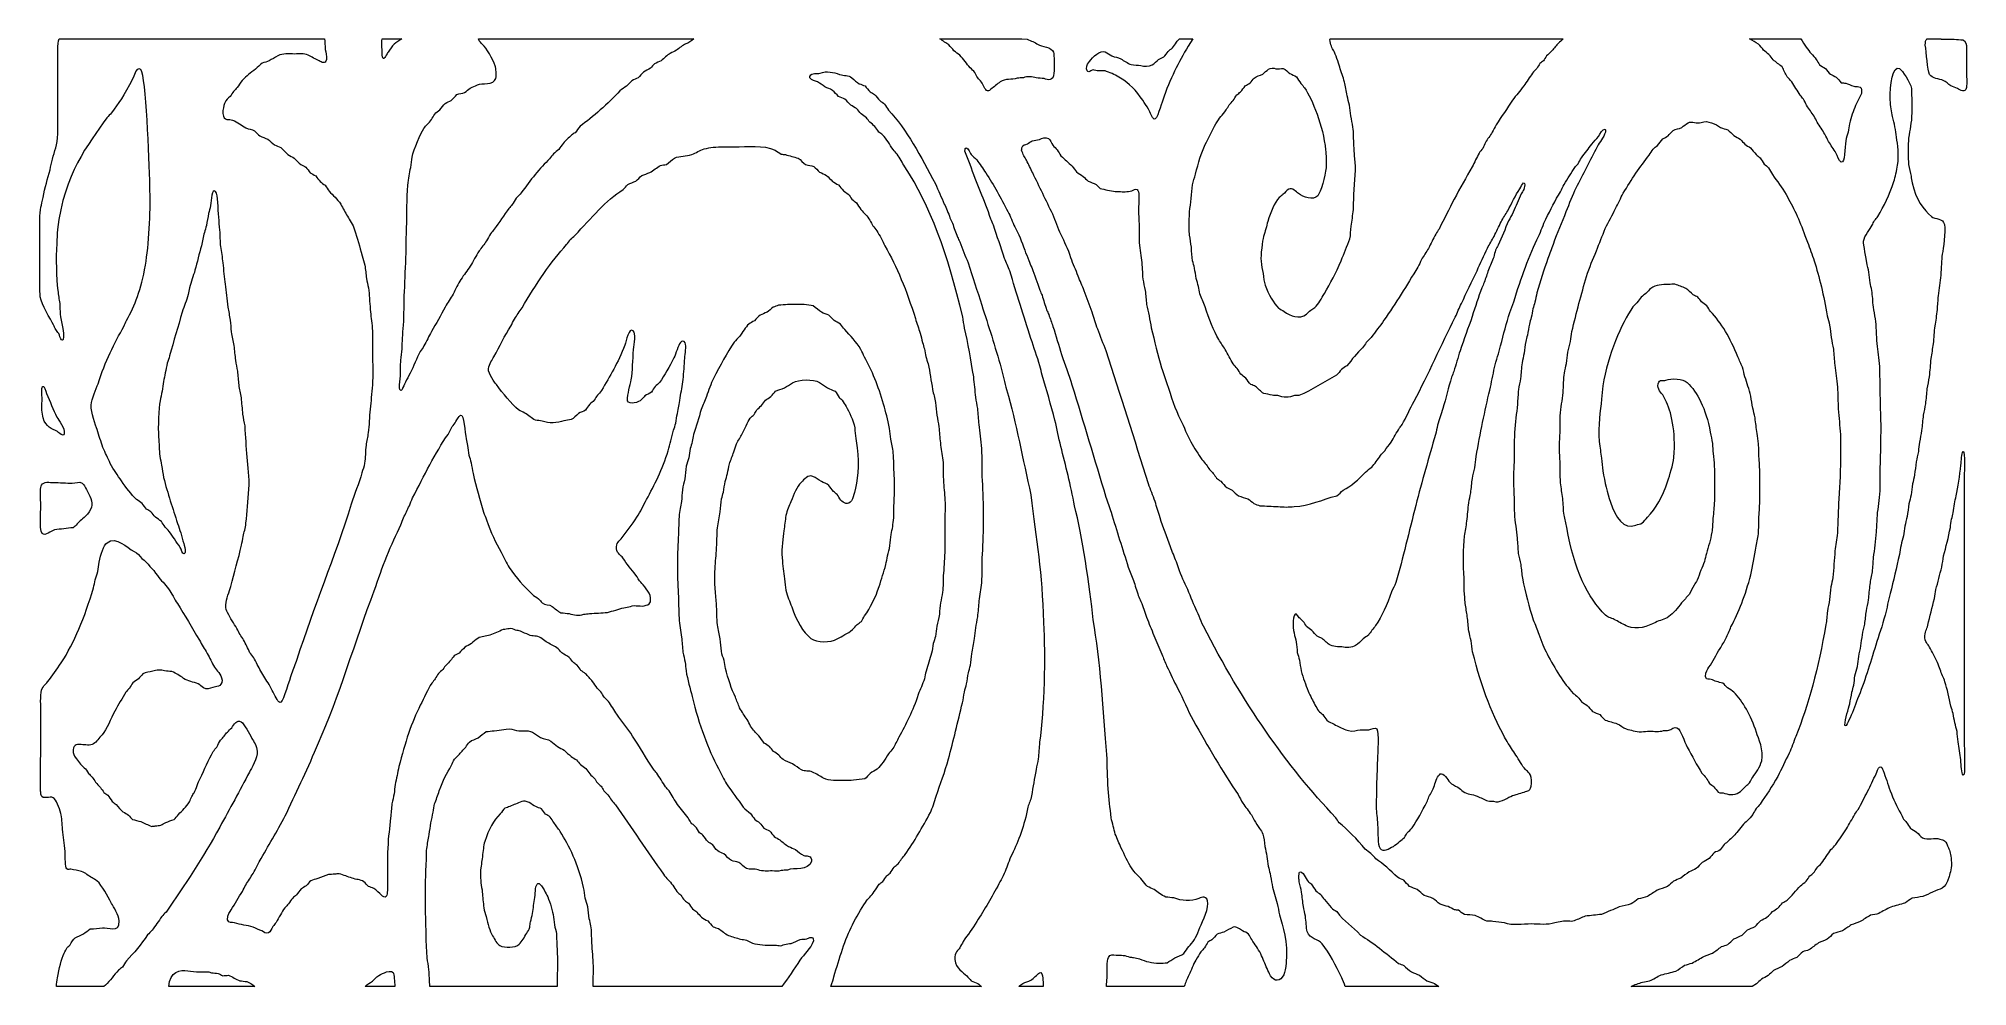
# Model space of a CAD drawing. Header units: millimetres. Extents: x -1201 to 1201, y -590 to 590.
import ezdxf

# ---------------------------------------------------------------- set-up
doc = ezdxf.new("R2010")
doc.units = ezdxf.units.MM
doc.header["$MEASUREMENT"] = 0
doc.layers.add('Layer 1', color=7, linetype='Continuous')

msp = doc.modelspace()

# ---------------------------------------------------------------- linework, layer by layer
at = {"layer": 'Layer 1', "color": 250, "lineweight": 20}
for points, knots in [([(-1199.8888, 363.364), (-1199.8145, 355.6954), (-1199.7407, 348.0244), (-1199.6667, 340.356), (-1199.6667, 327.9959), (-1199.6667, 315.6323), (-1199.6667, 303.2723), (-1200.2085, 294.9488), (-1200.242, 275.515), (-1199.3336, 268.6248), (-1198.0563, 258.9349), (-1186.4217, 240.7101), (-1182.7931, 233.7066), (-1181.9051, 231.7216), (-1181.0169, 229.7365), (-1180.1287, 227.7515), (-1178.8707, 226.1276), (-1177.6124, 224.5031), (-1176.3544, 222.8793), (-1175.1806, 220.7246), (-1174.3826, 216.3219), (-1172.9131, 215.0294), (-1172.132, 214.342), (-1171.4739, 215.0971), (-1170.915, 215.5708), (-1168.9917, 224.1093), (-1173.6554, 237.9092), (-1174.4672, 247.2407), (-1174.6893, 251.5713), (-1174.9113, 255.9031), (-1175.1334, 260.2335), (-1175.9103, 265.6467), (-1176.6876, 271.0614), (-1177.4646, 276.4746), (-1179.257, 292.3584), (-1180.104, 316.2979), (-1178.7968, 334.9423), (-1178.5376, 340.7162), (-1178.2786, 346.4919), (-1178.0195, 352.266), (-1169.3128, 422.9351), (-1140.1842, 457.2529), (-1116.2978, 491.668), (-1114.4107, 493.6528), (-1112.5232, 495.6382), (-1110.6363, 497.6232), (-1101.5477, 511.0586), (-1095.7238, 516.4928), (-1083.7718, 541.2032), (-1082.5131, 543.6519), (-1081.7257, 547.4331), (-1080.3304, 549.5944), (-1078.1184, 553.0201), (-1074.3211, 554.2384), (-1072.6707, 548.7823), (-1066.7672, 529.265), (-1062.9863, 426.5036), (-1062.6798, 400.7184), (-1061.7463, 374.4904), (-1064.0056, 332.6802), (-1068.3414, 308.1446), (-1073.8828, 276.7856), (-1081.3237, 258.3687), (-1091.7645, 239.1202), (-1092.8744, 236.6843), (-1093.9848, 234.2477), (-1095.0949, 231.8118), (-1106.9681, 211.207), (-1118.4199, 188.0595), (-1127.3989, 160.3513), (-1129.4895, 153.8995), (-1135.1681, 141.9067), (-1135.8357, 133.5537), (-1136.5153, 125.0501), (-1130.2533, 108.354), (-1128.62, 103.2371), (-1126.1857, 95.6112), (-1123.7484, 88.4712), (-1121.2933, 81.041), (-1119.7762, 77.7933), (-1118.2588, 74.5442), (-1116.7417, 71.2965), (-1115.1878, 67.8681), (-1113.6333, 64.4388), (-1112.0794, 61.0104), (-1107.7192, 52.9952), (-1102.977, 46.3984), (-1098.2032, 39.3557), (-1092.3302, 30.6917), (-1085.9707, 22.7423), (-1079.3313, 16.3476), (-1077.0003, 14.6334), (-1074.6687, 12.919), (-1072.3377, 11.2046), (-1070.5247, 8.8589), (-1068.7111, 6.5125), (-1066.8982, 4.1668), (-1065.0851, 3.0843), (-1063.2718, 2.0015), (-1061.4587, 0.9187), (-1059.6087, -1.3367), (-1057.758, -3.593), (-1055.908, -5.8484), (-1053.4291, -7.5625), (-1050.9495, -9.2769), (-1048.4704, -10.9912), (-1046.9164, -13.337), (-1045.362, -15.6834), (-1043.808, -18.029), (-1042.069, -19.8334), (-1040.3294, -21.6382), (-1038.5905, -23.4427), (-1036.5363, -26.4888), (-1034.4875, -29.7078), (-1032.2629, -32.9166), (-1029.9185, -36.2984), (-1027.4827, -39.7619), (-1025.0471, -43.4732), (-1023.4001, -45.9833), (-1022.4696, -51.1849), (-1019.9407, -51.323), (-1019.4894, -50.7934), (-1019.2751, -50.5513), (-1019.0527, -49.4283), (-1018.1254, -45.3818), (-1020.0431, -40.8031), (-1020.7178, -38.601), (-1022.0273, -34.3284), (-1022.9781, -29.5198), (-1024.2702, -25.0668), (-1025.639, -21.1875), (-1027.0086, -17.3067), (-1028.3775, -13.4274), (-1034.2433, 5.0416), (-1040.6736, 23.482), (-1045.6952, 43.6867), (-1046.5091, 48.7389), (-1047.3233, 53.7928), (-1048.1374, 58.8449), (-1048.9144, 62.6341), (-1049.6916, 66.4245), (-1050.4687, 70.2137), (-1050.9866, 78.0626), (-1051.5048, 85.9141), (-1052.0228, 93.7632), (-1052.9063, 106.7237), (-1051.6475, 129.6177), (-1050.1357, 138.9673), (-1049.3216, 143.0272), (-1048.5074, 147.0883), (-1047.6933, 151.1481), (-1046.2654, 159.3388), (-1045.3291, 167.0541), (-1043.586, 173.8855), (-1042.7719, 177.9453), (-1041.9578, 182.0064), (-1041.1438, 186.0663), (-1040.1818, 189.0434), (-1039.2194, 192.0215), (-1038.2575, 194.9988), (-1033.0705, 213.965), (-1027.8643, 231.2562), (-1022.494, 249.6769), (-1020.2703, 257.3042), (-1017.2335, 263.7426), (-1015.0563, 271.3316), (-1014.4643, 274.1284), (-1013.8722, 276.926), (-1013.2801, 279.7227), (-1011.3617, 287.403), (-1008.7244, 294.3928), (-1006.6195, 301.6482), (-1003.7292, 311.6104), (-1001.6013, 322.588), (-998.6268, 332.2354), (-997.0929, 337.2098), (-996.3294, 343.1222), (-994.9634, 348.7471), (-994.1125, 351.6341), (-993.2611, 354.5218), (-992.4102, 357.409), (-991.5221, 362.3711), (-990.6339, 367.3345), (-989.7459, 372.2966), (-988.973, 375.4905), (-988.0123, 378.6142), (-987.4146, 382.3119), (-986.3536, 388.8756), (-985.74, 404.3193), (-981.0872, 399.6357), (-977.327, 395.8505), (-978.0543, 378.3179), (-977.0907, 367.6949), (-976.5727, 362.3719), (-976.0545, 357.0475), (-975.5367, 351.7246), (-974.9954, 344.6176), (-975.1958, 337.5144), (-974.4264, 331.1527), (-973.4275, 324.4764), (-972.4283, 317.7982), (-971.4292, 311.1221), (-970.4597, 301.7113), (-970.0902, 292.6568), (-968.7648, 284.3244), (-967.3649, 275.5225), (-966.705, 265.4616), (-965.3237, 255.9026), (-964.3246, 250.4894), (-963.3254, 245.0746), (-962.3263, 239.6616), (-961.9194, 234.7897), (-961.5123, 229.9166), (-961.1053, 225.0447), (-960.3035, 218.6755), (-958.7344, 213.9226), (-957.7749, 207.9916), (-957.146, 201.8567), (-956.5168, 195.7201), (-955.8878, 189.5852), (-955.0368, 185.0742), (-954.1855, 180.5618), (-953.3344, 176.051), (-952.8164, 170.367), (-952.2984, 164.6817), (-951.7803, 158.9979), (-950.8184, 153.675), (-949.8561, 148.3504), (-948.894, 143.0276), (-948.2281, 136.171), (-947.562, 129.3123), (-946.8959, 122.4556), (-946.0449, 117.5837), (-945.1937, 112.7104), (-944.3426, 107.8387), (-943.4917, 94.8472), (-942.6404, 81.8518), (-941.7895, 68.8602), (-940.7793, 57.4516), (-938.5397, 44.4542), (-939.5692, 29.0698), (-940.565, 14.1913), (-941.5258, 0.8703), (-943.1216, -13.1566), (-943.8803, -19.8268), (-945.5098, -24.1929), (-946.6738, -29.6683), (-947.3029, -33.3673), (-947.9321, -37.0674), (-948.561, -40.7664), (-952.7328, -58.0158), (-957.594, -74.8143), (-961.9933, -91.9256), (-963.608, -98.2061), (-967.711, -107.4356), (-968.3209, -114.9338), (-968.7234, -119.8827), (-966.9172, -122.438), (-965.9896, -124.4077), (-962.4775, -131.8655), (-958.2945, -137.9139), (-954.4447, -144.4382), (-953.1497, -146.9643), (-951.8543, -149.4913), (-950.5592, -152.0174), (-949.0422, -154.1826), (-947.5247, -156.3485), (-946.0079, -158.5138), (-943.381, -163.8366), (-940.753, -169.1612), (-938.1261, -174.4841), (-936.5722, -176.559), (-935.0177, -178.6347), (-933.4636, -180.7099), (-930.4443, -185.9233), (-927.6718, -192.3411), (-924.6938, -197.4922), (-921.2528, -203.0857), (-917.8108, -208.6811), (-914.3698, -214.2746), (-911.0485, -220.5803), (-907.6778, -227.2058), (-904.1568, -232.9518), (-903.1251, -234.6357), (-901.5888, -237.8292), (-899.6055, -236.2), (-896.1642, -233.3731), (-888.9821, -208.4919), (-886.5063, -200.7404), (-884.3231, -194.8762), (-882.1395, -189.0102), (-879.9566, -183.146), (-858.3116, -117.0683), (-833.072, -56.5877), (-812.0183, 10.3926), (-807.8098, 23.7806), (-802.799, 35.4507), (-798.697, 49.6418), (-797.5967, 53.4477), (-796.1607, 57.0459), (-795.3667, 61.5518), (-794.2411, 67.9403), (-794.4811, 76.6366), (-793.5906, 83.7479), (-792.6655, 88.9806), (-791.7404, 94.2148), (-790.8154, 99.4476), (-789.6588, 108.6514), (-789.5941, 118.795), (-788.595, 128.6813), (-787.5854, 138.6738), (-786.3974, 147.8421), (-785.5976, 158.9979), (-784.7463, 170.8754), (-785.4876, 185.5822), (-785.4867, 197.9763), (-785.4861, 208.5138), (-785.0354, 220.0808), (-785.8197, 229.6463), (-786.5021, 237.9674), (-787.6608, 245.0431), (-788.373, 252.9251), (-789.2203, 262.3014), (-789.2737, 271.5104), (-790.5933, 279.7227), (-791.4072, 283.6021), (-792.2214, 287.4826), (-793.0355, 291.3622), (-793.7014, 296.8654), (-794.3677, 302.3705), (-795.0338, 307.8738), (-796.1806, 311.8436), (-797.3281, 315.8143), (-798.4749, 319.784), (-801.4186, 331.2448), (-804.5424, 341.6307), (-807.9108, 351.9954), (-810.1978, 359.0323), (-813.7641, 363.7827), (-816.7917, 369.0484), (-819.5666, 374.0104), (-822.3426, 378.9739), (-825.1174, 383.936), (-829.6038, 390.8186), (-834.6262, 394.7452), (-839.6598, 400.177), (-841.3248, 402.6128), (-842.9903, 405.0495), (-844.6552, 407.4855), (-846.6903, 409.0192), (-848.7258, 410.5534), (-850.7609, 412.0871), (-852.6109, 414.4327), (-854.4613, 416.7791), (-856.3113, 419.1249), (-858.6425, 420.478), (-860.9741, 421.8319), (-863.3051, 423.1851), (-865.0069, 425.4405), (-866.7095, 427.6966), (-868.4115, 429.9522), (-870.5205, 431.0349), (-872.6302, 432.1177), (-874.7392, 433.2004), (-877.4771, 435.9068), (-880.2159, 438.6143), (-882.9539, 441.321), (-885.5808, 442.7644), (-888.2088, 444.2083), (-890.8357, 445.6518), (-893.8328, 448.6289), (-896.8306, 451.6071), (-899.8275, 454.5844), (-902.4176, 455.6669), (-905.0081, 456.7499), (-907.5982, 457.8326), (-910.3732, 460.1781), (-913.1489, 462.5246), (-915.9241, 464.8704), (-919.217, 466.2236), (-922.5108, 467.5772), (-925.8039, 468.9307), (-927.9868, 471.0055), (-930.1705, 473.0813), (-932.3535, 475.1563), (-935.6753, 477.6366), (-939.7473, 477.0349), (-943.3436, 479.2166), (-948.6565, 482.4394), (-953.6744, 486.2212), (-959.7732, 488.6905), (-964.2885, 490.5186), (-970.7764, 486.6076), (-971.7622, 496.811), (-972.3068, 502.4487), (-970.6086, 506.6184), (-969.7639, 509.2625), (-968.0594, 514.5994), (-965.4102, 515.3088), (-962.6594, 518.1951), (-961.3274, 520.27), (-959.995, 522.3457), (-958.6631, 524.4208), (-957.109, 526.0447), (-955.5545, 527.669), (-954.0006, 529.293), (-952.0026, 532.18), (-950.004, 535.0679), (-948.006, 537.9549), (-942.3713, 543.8691), (-937.3634, 547.7162), (-931.2434, 552.3012), (-928.4684, 554.7369), (-925.6927, 557.1737), (-922.9176, 559.6096), (-920.0316, 560.5119), (-917.1447, 561.4143), (-914.2589, 562.3165), (-910.7069, 564.4815), (-907.1539, 566.6476), (-903.6018, 568.8129), (-897.2414, 571.9041), (-889.6716, 570.9773), (-882.2879, 570.9783), (-876.6418, 570.979), (-870.8774, 571.8827), (-865.7472, 569.6249), (-861.1593, 567.189), (-856.5701, 564.7522), (-851.982, 562.3165), (-849.4037, 560.8407), (-844.0882, 557.5987), (-842.9902, 563.9405), (-842.4147, 569.01), (-843.8937, 572.8327), (-844.3223, 576.6627), (-844.8423, 581.309), (-844.7931, 586.1344), (-845.2637, 589.9734), (-845.2637, 589.9734), (-1175.9193, 589.9734), (-1175.9193, 589.9734), (-1178.0985, 584.3453), (-1177.3591, 569.4979), (-1177.3535, 559.339), (-1177.3165, 530.1079), (-1177.2796, 500.8683), (-1177.2424, 471.6375), (-1178.1748, 457.5298), (-1181.4595, 449.756), (-1184.2362, 440.2382), (-1185.1982, 435.7271), (-1186.1604, 431.2148), (-1187.1224, 426.704), (-1190.0607, 415.4165), (-1193.6045, 405.0797), (-1195.8922, 392.3272), (-1197.7363, 382.048), (-1199.8813, 379.7165), (-1199.8888, 363.364)], [0, 0, 0, 0, 0.006535948, 0.006535948, 0.006535948, 0.013071895, 0.013071895, 0.013071895, 0.019607843, 0.019607843, 0.019607843, 0.026143791, 0.026143791, 0.026143791, 0.032679739, 0.032679739, 0.032679739, 0.039215686, 0.039215686, 0.039215686, 0.045751634, 0.045751634, 0.045751634, 0.052287582, 0.052287582, 0.052287582, 0.058823529, 0.058823529, 0.058823529, 0.065359477, 0.065359477, 0.065359477, 0.071895425, 0.071895425, 0.071895425, 0.078431373, 0.078431373, 0.078431373, 0.08496732, 0.08496732, 0.08496732, 0.091503268, 0.091503268, 0.091503268, 0.098039216, 0.098039216, 0.098039216, 0.104575163, 0.104575163, 0.104575163, 0.111111111, 0.111111111, 0.111111111, 0.117647059, 0.117647059, 0.117647059, 0.124183007, 0.124183007, 0.124183007, 0.130718954, 0.130718954, 0.130718954, 0.137254902, 0.137254902, 0.137254902, 0.14379085, 0.14379085, 0.14379085, 0.150326797, 0.150326797, 0.150326797, 0.156862745, 0.156862745, 0.156862745, 0.163398693, 0.163398693, 0.163398693, 0.169934641, 0.169934641, 0.169934641, 0.176470588, 0.176470588, 0.176470588, 0.183006536, 0.183006536, 0.183006536, 0.189542484, 0.189542484, 0.189542484, 0.196078431, 0.196078431, 0.196078431, 0.202614379, 0.202614379, 0.202614379, 0.209150327, 0.209150327, 0.209150327, 0.215686275, 0.215686275, 0.215686275, 0.222222222, 0.222222222, 0.222222222, 0.22875817, 0.22875817, 0.22875817, 0.235294118, 0.235294118, 0.235294118, 0.241830065, 0.241830065, 0.241830065, 0.248366013, 0.248366013, 0.248366013, 0.254901961, 0.254901961, 0.254901961, 0.261437908, 0.261437908, 0.261437908, 0.267973856, 0.267973856, 0.267973856, 0.274509804, 0.274509804, 0.274509804, 0.281045752, 0.281045752, 0.281045752, 0.287581699, 0.287581699, 0.287581699, 0.294117647, 0.294117647, 0.294117647, 0.300653595, 0.300653595, 0.300653595, 0.307189542, 0.307189542, 0.307189542, 0.31372549, 0.31372549, 0.31372549, 0.320261438, 0.320261438, 0.320261438, 0.326797386, 0.326797386, 0.326797386, 0.333333333, 0.333333333, 0.333333333, 0.339869281, 0.339869281, 0.339869281, 0.346405229, 0.346405229, 0.346405229, 0.352941176, 0.352941176, 0.352941176, 0.359477124, 0.359477124, 0.359477124, 0.366013072, 0.366013072, 0.366013072, 0.37254902, 0.37254902, 0.37254902, 0.379084967, 0.379084967, 0.379084967, 0.385620915, 0.385620915, 0.385620915, 0.392156863, 0.392156863, 0.392156863, 0.39869281, 0.39869281, 0.39869281, 0.405228758, 0.405228758, 0.405228758, 0.411764706, 0.411764706, 0.411764706, 0.418300654, 0.418300654, 0.418300654, 0.424836601, 0.424836601, 0.424836601, 0.431372549, 0.431372549, 0.431372549, 0.437908497, 0.437908497, 0.437908497, 0.444444444, 0.444444444, 0.444444444, 0.450980392, 0.450980392, 0.450980392, 0.45751634, 0.45751634, 0.45751634, 0.464052288, 0.464052288, 0.464052288, 0.470588235, 0.470588235, 0.470588235, 0.477124183, 0.477124183, 0.477124183, 0.483660131, 0.483660131, 0.483660131, 0.490196078, 0.490196078, 0.490196078, 0.496732026, 0.496732026, 0.496732026, 0.503267974, 0.503267974, 0.503267974, 0.509803922, 0.509803922, 0.509803922, 0.516339869, 0.516339869, 0.516339869, 0.522875817, 0.522875817, 0.522875817, 0.529411765, 0.529411765, 0.529411765, 0.535947712, 0.535947712, 0.535947712, 0.54248366, 0.54248366, 0.54248366, 0.549019608, 0.549019608, 0.549019608, 0.555555556, 0.555555556, 0.555555556, 0.562091503, 0.562091503, 0.562091503, 0.568627451, 0.568627451, 0.568627451, 0.575163399, 0.575163399, 0.575163399, 0.581699346, 0.581699346, 0.581699346, 0.588235294, 0.588235294, 0.588235294, 0.594771242, 0.594771242, 0.594771242, 0.60130719, 0.60130719, 0.60130719, 0.607843137, 0.607843137, 0.607843137, 0.614379085, 0.614379085, 0.614379085, 0.620915033, 0.620915033, 0.620915033, 0.62745098, 0.62745098, 0.62745098, 0.633986928, 0.633986928, 0.633986928, 0.640522876, 0.640522876, 0.640522876, 0.647058824, 0.647058824, 0.647058824, 0.653594771, 0.653594771, 0.653594771, 0.660130719, 0.660130719, 0.660130719, 0.666666667, 0.666666667, 0.666666667, 0.673202614, 0.673202614, 0.673202614, 0.679738562, 0.679738562, 0.679738562, 0.68627451, 0.68627451, 0.68627451, 0.692810458, 0.692810458, 0.692810458, 0.699346405, 0.699346405, 0.699346405, 0.705882353, 0.705882353, 0.705882353, 0.712418301, 0.712418301, 0.712418301, 0.718954248, 0.718954248, 0.718954248, 0.725490196, 0.725490196, 0.725490196, 0.732026144, 0.732026144, 0.732026144, 0.738562092, 0.738562092, 0.738562092, 0.745098039, 0.745098039, 0.745098039, 0.751633987, 0.751633987, 0.751633987, 0.758169935, 0.758169935, 0.758169935, 0.764705882, 0.764705882, 0.764705882, 0.77124183, 0.77124183, 0.77124183, 0.777777778, 0.777777778, 0.777777778, 0.784313725, 0.784313725, 0.784313725, 0.790849673, 0.790849673, 0.790849673, 0.797385621, 0.797385621, 0.797385621, 0.803921569, 0.803921569, 0.803921569, 0.810457516, 0.810457516, 0.810457516, 0.816993464, 0.816993464, 0.816993464, 0.823529412, 0.823529412, 0.823529412, 0.830065359, 0.830065359, 0.830065359, 0.836601307, 0.836601307, 0.836601307, 0.843137255, 0.843137255, 0.843137255, 0.849673203, 0.849673203, 0.849673203, 0.85620915, 0.85620915, 0.85620915, 0.862745098, 0.862745098, 0.862745098, 0.869281046, 0.869281046, 0.869281046, 0.875816993, 0.875816993, 0.875816993, 0.882352941, 0.882352941, 0.882352941, 0.888888889, 0.888888889, 0.888888889, 0.895424837, 0.895424837, 0.895424837, 0.901960784, 0.901960784, 0.901960784, 0.908496732, 0.908496732, 0.908496732, 0.91503268, 0.91503268, 0.91503268, 0.921568627, 0.921568627, 0.921568627, 0.928104575, 0.928104575, 0.928104575, 0.934640523, 0.934640523, 0.934640523, 0.941176471, 0.941176471, 0.941176471, 0.947712418, 0.947712418, 0.947712418, 0.954248366, 0.954248366, 0.954248366, 0.960784314, 0.960784314, 0.960784314, 0.967320261, 0.967320261, 0.967320261, 0.973856209, 0.973856209, 0.973856209, 0.980392157, 0.980392157, 0.980392157, 0.986928105, 0.986928105, 0.986928105, 0.993464052, 0.993464052, 0.993464052, 1, 1, 1, 1]), ([(-773.6086, 569.6249), (-773.312, 568.1522), (-773.3026, 566.9059), (-772.7205, 566.106), (-771.2243, 562.605), (-767.4389, 571.6749), (-766.06, 573.4146), (-763.56, 576.5683), (-761.3829, 580.5469), (-758.6223, 583.1591), (-755.7016, 585.9223), (-752.3243, 587.6082), (-749.2125, 589.9734), (-749.2125, 589.9734), (-773.7089, 589.9734), (-773.7089, 589.9734), (-773.9607, 583.3428), (-773.64, 575.0736), (-773.6086, 569.6249)], [0, 0, 0, 0, 0.166666667, 0.166666667, 0.166666667, 0.333333333, 0.333333333, 0.333333333, 0.5, 0.5, 0.5, 0.666666667, 0.666666667, 0.666666667, 0.833333333, 0.833333333, 0.833333333, 1, 1, 1, 1]), ([(-752.0726, 155.479), (-751.3336, 152.2375), (-750.3277, 150.8373), (-748.7423, 153.3135), (-747.3733, 156.2906), (-746.0041, 159.2688), (-744.6348, 162.2461), (-742.6368, 166.0353), (-740.6383, 169.8256), (-738.6403, 173.6148), (-734.3761, 182.0013), (-730.6028, 192.302), (-726.2072, 200.4125), (-724.6162, 202.7581), (-723.0248, 205.1045), (-721.4338, 207.4502), (-718.3258, 213.4047), (-715.2168, 219.3608), (-712.1089, 225.3154), (-706.3214, 235.3315), (-700.5683, 245.3734), (-695.0132, 255.9026), (-691.885, 261.8319), (-688.5699, 266.4808), (-685.2443, 272.1437), (-681.96, 277.7364), (-678.9399, 284.9981), (-675.4754, 290.2794), (-671.5266, 296.2989), (-667.7338, 300.8129), (-663.8194, 306.7912), (-660.1564, 313.1064), (-656.4923, 319.4236), (-652.8292, 325.739), (-649.7212, 329.889), (-646.6124, 334.0403), (-643.5044, 338.1905), (-641.9135, 341.1675), (-640.322, 344.1457), (-638.731, 347.123), (-637.1029, 349.0175), (-635.4744, 350.9128), (-633.8466, 352.8074), (-627.9555, 361.3889), (-621.7573, 370.1622), (-615.7518, 378.793), (-614.3088, 380.3265), (-612.8653, 381.8609), (-611.4225, 383.3946), (-609.8684, 386.1011), (-608.3139, 388.8085), (-606.76, 391.5151), (-604.577, 393.6802), (-602.3933, 395.8463), (-600.2104, 398.0115), (-589.2605, 413.7529), (-576.8527, 429.0673), (-564.9089, 440.5088), (-563.355, 442.5837), (-561.8006, 444.6595), (-560.2467, 446.7346), (-558.0636, 448.5388), (-555.88, 450.3438), (-553.6972, 452.1482), (-551.8469, 454.6744), (-549.9965, 457.2013), (-548.1465, 459.7274), (-544.7057, 463.1558), (-541.2635, 466.5851), (-537.8225, 470.0134), (-536.2684, 471.0058), (-534.7141, 471.9983), (-533.16, 472.9909), (-531.0881, 475.6973), (-529.0154, 478.4048), (-526.9434, 481.1114), (-511.3175, 492.1021), (-492.1016, 509.1425), (-477.322, 525.2329), (-474.6209, 527.1274), (-471.9191, 529.0224), (-469.218, 530.9172), (-466.9611, 533.1726), (-464.7034, 535.4287), (-462.4464, 537.6843), (-459.8935, 538.9472), (-457.3397, 540.2108), (-454.7867, 541.4738), (-452.5296, 543.7292), (-450.2721, 545.9856), (-448.015, 548.241), (-445.1661, 549.955), (-442.3162, 551.6696), (-439.4673, 553.3839), (-437.7654, 555.1881), (-436.0627, 556.9932), (-434.3607, 558.7976), (-431.6228, 560.0605), (-428.884, 561.3241), (-426.1461, 562.5872), (-422.2933, 565.5184), (-418.7535, 569.3771), (-414.7119, 571.7904), (-412.122, 573.0535), (-409.5313, 574.3167), (-406.9412, 575.58), (-403.1088, 578.4465), (-399.7026, 581.7889), (-395.1741, 583.7005), (-392.6469, 584.7672), (-388.1308, 586.6039), (-385.5233, 589.9734), (-385.5233, 589.9734), (-653.654, 589.9734), (-653.654, 589.9734), (-652.4567, 586.389), (-649.8983, 584.4644), (-648.389, 582.8885), (-644.3016, 578.6208), (-635.0882, 564.3946), (-632.7364, 556.3615), (-631.7418, 552.9643), (-630.9093, 545.2584), (-632.0704, 540.6618), (-634.381, 531.515), (-649.3713, 535.2223), (-654.9385, 532.5413), (-657.8983, 531.1879), (-660.8595, 529.8342), (-663.8194, 528.481), (-666.1503, 526.6766), (-668.482, 524.8716), (-670.8129, 523.0674), (-673.9534, 521.4177), (-677.598, 522.4957), (-680.4709, 520.3605), (-682.8387, 517.9246), (-685.2076, 515.4878), (-687.5756, 513.0521), (-690.0546, 511.8791), (-692.5344, 510.7058), (-695.0132, 509.5332), (-697.6772, 507.6026), (-699.5077, 503.7813), (-701.8959, 501.4127), (-703.9776, 499.3478), (-706.286, 498.6293), (-708.1124, 495.999), (-709.4815, 493.7434), (-710.8508, 491.4873), (-712.2199, 489.2319), (-715.3514, 484.8038), (-718.7058, 482.5456), (-721.6558, 478.1339), (-725.7712, 471.9794), (-733.9017, 452.8429), (-736.3091, 442.6743), (-736.8641, 438.3439), (-737.4192, 434.012), (-737.9744, 429.6815), (-739.1592, 422.3228), (-740.8501, 416.3999), (-741.6376, 407.4855), (-743.0705, 391.2677), (-742.279, 370.6098), (-743.3028, 354.4315), (-743.4138, 343.966), (-743.5249, 333.4976), (-743.6358, 323.0321), (-744.3389, 307.0633), (-745.0421, 291.0898), (-745.745, 275.1212), (-746.6737, 260.428), (-745.9232, 247.0674), (-746.9662, 233.1652), (-747.3731, 227.8423), (-747.7804, 222.5178), (-748.1873, 217.1949), (-748.3354, 212.6839), (-748.4834, 208.1715), (-748.6314, 203.6607), (-749.2232, 198.9694), (-749.8155, 194.2765), (-750.4074, 189.5852), (-750.5555, 183.1795), (-750.7034, 176.772), (-750.8515, 170.3666), (-751.2585, 165.4045), (-751.6656, 160.4411), (-752.0726, 155.479)], [0, 0, 0, 0, 0.015873016, 0.015873016, 0.015873016, 0.031746032, 0.031746032, 0.031746032, 0.047619048, 0.047619048, 0.047619048, 0.063492063, 0.063492063, 0.063492063, 0.079365079, 0.079365079, 0.079365079, 0.095238095, 0.095238095, 0.095238095, 0.111111111, 0.111111111, 0.111111111, 0.126984127, 0.126984127, 0.126984127, 0.142857143, 0.142857143, 0.142857143, 0.158730159, 0.158730159, 0.158730159, 0.174603175, 0.174603175, 0.174603175, 0.19047619, 0.19047619, 0.19047619, 0.206349206, 0.206349206, 0.206349206, 0.222222222, 0.222222222, 0.222222222, 0.238095238, 0.238095238, 0.238095238, 0.253968254, 0.253968254, 0.253968254, 0.26984127, 0.26984127, 0.26984127, 0.285714286, 0.285714286, 0.285714286, 0.301587302, 0.301587302, 0.301587302, 0.317460317, 0.317460317, 0.317460317, 0.333333333, 0.333333333, 0.333333333, 0.349206349, 0.349206349, 0.349206349, 0.365079365, 0.365079365, 0.365079365, 0.380952381, 0.380952381, 0.380952381, 0.396825397, 0.396825397, 0.396825397, 0.412698413, 0.412698413, 0.412698413, 0.428571429, 0.428571429, 0.428571429, 0.444444444, 0.444444444, 0.444444444, 0.46031746, 0.46031746, 0.46031746, 0.476190476, 0.476190476, 0.476190476, 0.492063492, 0.492063492, 0.492063492, 0.507936508, 0.507936508, 0.507936508, 0.523809524, 0.523809524, 0.523809524, 0.53968254, 0.53968254, 0.53968254, 0.555555556, 0.555555556, 0.555555556, 0.571428571, 0.571428571, 0.571428571, 0.587301587, 0.587301587, 0.587301587, 0.603174603, 0.603174603, 0.603174603, 0.619047619, 0.619047619, 0.619047619, 0.634920635, 0.634920635, 0.634920635, 0.650793651, 0.650793651, 0.650793651, 0.666666667, 0.666666667, 0.666666667, 0.682539683, 0.682539683, 0.682539683, 0.698412698, 0.698412698, 0.698412698, 0.714285714, 0.714285714, 0.714285714, 0.73015873, 0.73015873, 0.73015873, 0.746031746, 0.746031746, 0.746031746, 0.761904762, 0.761904762, 0.761904762, 0.777777778, 0.777777778, 0.777777778, 0.793650794, 0.793650794, 0.793650794, 0.80952381, 0.80952381, 0.80952381, 0.825396825, 0.825396825, 0.825396825, 0.841269841, 0.841269841, 0.841269841, 0.857142857, 0.857142857, 0.857142857, 0.873015873, 0.873015873, 0.873015873, 0.888888889, 0.888888889, 0.888888889, 0.904761905, 0.904761905, 0.904761905, 0.920634921, 0.920634921, 0.920634921, 0.936507937, 0.936507937, 0.936507937, 0.952380952, 0.952380952, 0.952380952, 0.968253968, 0.968253968, 0.968253968, 0.984126984, 0.984126984, 0.984126984, 1, 1, 1, 1]), ([(-78.8248, 589.9734), (-75.2316, 586.8306), (-70.7866, 584.6903), (-67.6933, 582.3471), (-65.5844, 579.9112), (-63.4747, 577.4744), (-61.3658, 575.0386), (-58.9238, 573.144), (-56.4811, 571.2486), (-54.0392, 569.3543), (-49.8098, 564.9135), (-45.3043, 558.3822), (-41.1619, 553.9253), (-39.238, 551.9404), (-37.3133, 549.955), (-35.3893, 547.9702), (-34.2053, 545.805), (-33.0211, 543.6391), (-31.8371, 541.4738), (-30.32, 539.6694), (-28.8027, 537.8644), (-27.2856, 536.0602), (-24.8327, 532.3945), (-22.8376, 526.3575), (-19.5149, 524.9621), (-17.9721, 524.3142), (-16.5021, 526.322), (-15.4074, 527.1276), (-11.2566, 530.1825), (-7.5987, 533.5631), (-3.7514, 536.3308), (2.4488, 540.7912), (10.5206, 538.2295), (17.3406, 540.9325), (19.9305, 541.1128), (22.5212, 541.2933), (25.1113, 541.4738), (29.8183, 543.3025), (36.5236, 543.024), (41.0967, 541.2032), (44.3527, 540.9325), (47.6096, 540.6618), (50.8658, 540.3911), (55.5014, 538.5428), (62.365, 536.8891), (63.1878, 547.1582), (63.7259, 553.875), (63.5121, 569.8067), (62.4107, 573.4146), (60.4801, 579.7381), (47.4286, 580.3496), (43.3168, 582.8885), (39.041, 585.5283), (34.6997, 587.4237), (29.7738, 589.3849), (29.7738, 589.3849), (22.9662, 589.9734), (22.9662, 589.9734), (22.9662, 589.9734), (-78.8248, 589.9734), (-78.8248, 589.9734)], [0, 0, 0, 0, 0.05, 0.05, 0.05, 0.1, 0.1, 0.1, 0.15, 0.15, 0.15, 0.2, 0.2, 0.2, 0.25, 0.25, 0.25, 0.3, 0.3, 0.3, 0.35, 0.35, 0.35, 0.4, 0.4, 0.4, 0.45, 0.45, 0.45, 0.5, 0.5, 0.5, 0.55, 0.55, 0.55, 0.6, 0.6, 0.6, 0.65, 0.65, 0.65, 0.7, 0.7, 0.7, 0.75, 0.75, 0.75, 0.8, 0.8, 0.8, 0.85, 0.85, 0.85, 0.9, 0.9, 0.9, 0.95, 0.95, 0.95, 1, 1, 1, 1]), ([(103.4847, 552.5719), (105.4655, 544.4186), (109.68, 552.4871), (113.3646, 550.9477), (117.9436, 549.0347), (123.6359, 551.3438), (128.684, 549.3237), (134.968, 546.8089), (140.4262, 544.4755), (146.2236, 540.9325), (156.6769, 534.5437), (165.5596, 525.6425), (173.6432, 513.3227), (175.9144, 509.8612), (178.6654, 506.252), (180.8588, 502.2247), (182.9804, 498.3288), (185.0589, 491.4185), (187.9635, 489.7733), (191.242, 487.9161), (197.0474, 508.8224), (198.6205, 513.5935), (207.3288, 540.0021), (218.8388, 560.5928), (230.1475, 580.723), (230.1475, 580.723), (236.2897, 589.9734), (236.2897, 589.9734), (236.2897, 589.9734), (219.5696, 589.9734), (219.5696, 589.9734), (218.1805, 588.6605), (216.841, 587.4701), (215.605, 585.5952), (213.977, 583.2495), (212.3486, 580.9031), (210.7207, 578.5575), (208.9447, 577.114), (207.1681, 575.6702), (205.3921, 574.2266), (203.5502, 572.2853), (202.0214, 569.0173), (199.9528, 567.4594), (197.8066, 566.3768), (195.66, 565.2938), (193.514, 564.2113), (190.7611, 562.1172), (188.4105, 559.0058), (185.2992, 557.4441), (181.9367, 555.7562), (175.2022, 555.1114), (171.534, 556.6321), (167.4641, 556.993), (163.3928, 557.354), (159.3227, 557.7149), (154.4685, 559.7638), (150.5753, 562.3915), (146.3345, 565.0233), (142.8407, 567.1916), (138.9307, 566.6924), (135.1225, 568.5422), (132.3846, 570.2563), (129.6456, 571.971), (126.9078, 573.6852), (121.5134, 576.6482), (110.7135, 566.9117), (107.259, 561.7751), (105.6802, 559.4278), (103.825, 557.9462), (103.4847, 552.5719)], [0, 0, 0, 0, 0.043478261, 0.043478261, 0.043478261, 0.086956522, 0.086956522, 0.086956522, 0.130434783, 0.130434783, 0.130434783, 0.173913043, 0.173913043, 0.173913043, 0.217391304, 0.217391304, 0.217391304, 0.260869565, 0.260869565, 0.260869565, 0.304347826, 0.304347826, 0.304347826, 0.347826087, 0.347826087, 0.347826087, 0.391304348, 0.391304348, 0.391304348, 0.434782609, 0.434782609, 0.434782609, 0.47826087, 0.47826087, 0.47826087, 0.52173913, 0.52173913, 0.52173913, 0.565217391, 0.565217391, 0.565217391, 0.608695652, 0.608695652, 0.608695652, 0.652173913, 0.652173913, 0.652173913, 0.695652174, 0.695652174, 0.695652174, 0.739130435, 0.739130435, 0.739130435, 0.782608696, 0.782608696, 0.782608696, 0.826086957, 0.826086957, 0.826086957, 0.869565217, 0.869565217, 0.869565217, 0.913043478, 0.913043478, 0.913043478, 0.956521739, 0.956521739, 0.956521739, 1, 1, 1, 1]), ([(231.3686, 353.6194), (231.5905, 350.9128), (231.8127, 348.2053), (232.0347, 345.4989), (232.7747, 340.4467), (233.5148, 335.3928), (234.2548, 330.3407), (234.8704, 324.3726), (234.9194, 318.5915), (235.8089, 313.5582), (236.586, 310.4908), (237.3632, 307.4225), (238.1402, 304.355), (238.8803, 300.1147), (239.6204, 295.8731), (240.3604, 291.6329), (241.3225, 288.2948), (242.2846, 284.9558), (243.2467, 281.6176), (243.8387, 278.5501), (244.4308, 275.4818), (245.0229, 272.4143), (247.1318, 267.0011), (249.2414, 261.5864), (251.3504, 256.1733), (256.2865, 241.2158), (261.9956, 226.4589), (268.446, 215.3001), (271.073, 211.2403), (273.7008, 207.1792), (276.3278, 203.1193), (279.6948, 197.0745), (283.0628, 191.0281), (286.4296, 184.9835), (288.0947, 183.089), (289.7601, 181.1938), (291.4253, 179.2991), (292.9422, 176.9534), (294.4597, 174.607), (295.9767, 172.2615), (297.9747, 170.6375), (299.9731, 169.013), (301.9711, 167.3891), (304.1779, 165.0651), (306.0259, 161.3937), (308.5208, 159.5393), (310.4449, 158.7272), (312.3694, 157.9152), (314.2934, 157.1032), (317.7479, 154.5777), (320.351, 150.3925), (324.3952, 148.4412), (327.8733, 147.6292), (331.3524, 146.8171), (334.8304, 146.0051), (337.1984, 145.9149), (339.5671, 145.8246), (341.935, 145.7344), (348.7897, 143.1043), (355.9595, 143.0538), (362.9159, 145.7344), (364.6549, 145.7344), (366.3946, 145.7344), (368.1335, 145.7344), (385.0608, 152.2936), (398.8777, 162.7084), (415.0909, 171.1787), (417.3632, 172.8789), (419.1318, 176.1699), (421.1965, 178.2165), (423.4534, 179.7502), (425.7109, 181.2843), (427.968, 182.818), (434.0039, 190.6097), (441.1656, 198.8297), (447.5058, 205.0141), (449.0598, 207.2695), (450.6143, 209.5258), (452.1683, 211.7812), (454.2034, 213.8561), (456.2389, 215.9318), (458.2739, 218.0069), (463.4684, 225.2559), (468.8971, 231.8352), (474.1484, 239.391), (488.6133, 260.2035), (502.5409, 283.1144), (516.4433, 305.7085), (517.8863, 308.7759), (519.3297, 311.8442), (520.7726, 314.9116), (523.7327, 319.603), (526.6936, 324.2959), (529.6536, 328.9872), (532.6136, 334.8512), (535.5745, 340.7174), (538.5343, 346.5816), (539.9405, 348.7467), (541.3468, 350.9128), (542.7527, 353.078), (549.0058, 365.4381), (555.2606, 377.8017), (561.5134, 390.1618), (568.9647, 404.0955), (576.4439, 416.9623), (584.0485, 430.4935), (586.8977, 436.1773), (589.7475, 441.8628), (592.5965, 447.5466), (594.1135, 449.5314), (595.631, 451.5168), (597.1478, 453.5016), (598.2579, 455.9375), (599.3683, 458.3742), (600.4782, 460.8102), (603.3272, 465.0503), (606.177, 469.292), (609.026, 473.5323), (610.691, 476.5995), (612.3566, 479.6681), (614.0214, 482.7355), (620.7806, 493.074), (627.3068, 503.5138), (634.1143, 513.3227), (638.8306, 520.1182), (643.5353, 524.4413), (648.2126, 531.1879), (651.7552, 536.2972), (655.6504, 542.0282), (659.2027, 547.1582), (660.9418, 549.143), (662.6813, 551.1283), (664.4202, 553.1132), (665.7521, 555.098), (667.0845, 557.0833), (668.4165, 559.0683), (669.8226, 560.1508), (671.229, 561.2338), (672.6349, 562.3165), (673.93, 564.3914), (675.2252, 566.4671), (676.5204, 568.5422), (678.7403, 570.617), (680.961, 572.6929), (683.181, 574.7679), (686.1323, 577.9192), (688.421, 581.7187), (691.9508, 584.7832), (693.0457, 585.7337), (695.2302, 587.6251), (697.1319, 589.9734), (697.1319, 589.9734), (407.3043, 589.9734), (407.3043, 589.9734), (407.144, 589.7065), (407.0003, 589.4211), (406.876, 589.1141), (406.8692, 582.0508), (409.9649, 578.2625), (411.6494, 575.0386), (413.8068, 570.9099), (417.2957, 560.3077), (418.9761, 554.7374), (421.0112, 548.512), (423.0467, 542.2853), (425.0817, 536.0602), (426.4213, 530.8801), (427.1044, 525.045), (428.1901, 519.0071), (429.189, 515.0375), (430.1884, 511.0665), (431.1873, 507.0971), (431.7793, 502.6762), (432.3714, 498.2542), (432.9635, 493.8335), (433.8146, 489.2323), (434.6657, 484.6298), (435.5166, 480.0287), (436.3904, 472.983), (436.1476, 464.8303), (436.7378, 457.0205), (436.9968, 452.5095), (437.256, 447.9972), (437.5149, 443.4863), (437.9821, 438.2524), (439.1126, 431.8233), (438.6251, 424.8093), (438.0734, 416.875), (437.4494, 409.1588), (436.8489, 400.7184), (436.5898, 392.9596), (436.3309, 385.1984), (436.0718, 377.4396), (435.3907, 369.8498), (434.2731, 363.3146), (433.4074, 356.5969), (432.7439, 351.4447), (432.6884, 345.1432), (431.6313, 340.8973), (428.0424, 331.785), (424.4523, 322.6702), (420.8633, 313.5582), (414.482, 298.0012), (407.3849, 285.655), (399.8824, 272.6851), (396.3839, 266.6369), (392.396, 259.7459), (388.2264, 255.3613), (386.4504, 254.2785), (384.6738, 253.1958), (382.8977, 252.113), (381.1588, 250.3988), (379.4193, 248.6841), (377.6803, 246.9701), (368.7044, 240.193), (357.4844, 244.6122), (349.8168, 250.489), (347.4488, 251.8422), (345.0801, 253.1958), (342.7119, 254.5493), (337.3874, 259.6679), (329.5777, 272.7854), (326.2824, 282.971), (324.9048, 287.2292), (324.4189, 292.2393), (323.5072, 297.8586), (322.711, 302.7663), (321.5431, 307.359), (321.0649, 313.0169), (320.4037, 320.8422), (322.8405, 338.5006), (324.0624, 343.8748), (325.0983, 347.0325), (326.1347, 350.1911), (327.1706, 353.3488), (327.9106, 356.4162), (328.6508, 359.4845), (329.3908, 362.552), (332.7645, 374.1168), (338.0157, 386.1047), (343.489, 392.3272), (345.1172, 393.5902), (346.7456, 394.8537), (348.3735, 396.1168), (350.7341, 398.3472), (352.7457, 401.3405), (355.5892, 402.6132), (360.2891, 404.7161), (364.3303, 399.7202), (367.6894, 397.1995), (373.3946, 392.9178), (385.7589, 388.002), (391.7786, 394.4927), (395.3256, 398.317), (401.155, 419.1967), (402.1025, 429.4108), (402.7372, 436.2493), (402.0541, 445.6975), (401.4366, 451.6069), (398.3032, 481.5841), (384.9671, 514.4558), (375.2381, 529.0224), (373.684, 530.7366), (372.1295, 532.4512), (370.5757, 534.1654), (368.7257, 536.9622), (366.8751, 539.7598), (365.0251, 542.5566), (362.3612, 544), (359.6964, 545.444), (357.0324, 546.8875), (354.3181, 548.8876), (351.8371, 551.4861), (348.7065, 552.8426), (345.6726, 552.7524), (342.6377, 552.6621), (339.6038, 552.5719), (336.8144, 553.6502), (332.6837, 553.7192), (330.1679, 552.0305), (327.911, 550.0455), (325.6532, 548.0602), (323.3961, 546.0755), (319.5408, 543.7122), (315.6076, 544.1059), (312.2951, 540.9325), (310.6302, 538.9476), (308.9646, 536.9622), (307.2998, 534.9774), (305.3018, 533.7142), (303.3031, 532.451), (301.3052, 531.1879), (299.3811, 528.752), (297.4567, 526.3151), (295.5326, 523.8794), (293.9785, 522.6161), (292.4242, 521.3529), (290.8701, 520.0899), (289.3161, 517.7441), (287.7617, 515.3976), (286.2078, 513.0521), (284.5798, 511.2477), (282.9512, 509.4426), (281.3232, 507.6384), (280.1023, 505.5633), (278.8808, 503.4875), (277.6601, 501.4127), (273.3126, 495.1371), (268.7951, 491.0599), (264.7828, 484.0889), (260.1691, 476.0728), (255.9266, 466.6488), (251.5725, 458.1033), (246.3491, 447.8514), (243.0767, 435.8887), (239.4724, 421.561), (238.1774, 417.05), (236.882, 412.5376), (235.587, 408.0268), (234.7016, 403.0663), (234.7127, 396.8838), (234.0327, 391.2444), (232.5888, 379.2666), (231.353, 370.5571), (231.3686, 353.6194)], [0, 0, 0, 0, 0.009259259, 0.009259259, 0.009259259, 0.018518519, 0.018518519, 0.018518519, 0.027777778, 0.027777778, 0.027777778, 0.037037037, 0.037037037, 0.037037037, 0.046296296, 0.046296296, 0.046296296, 0.055555556, 0.055555556, 0.055555556, 0.064814815, 0.064814815, 0.064814815, 0.074074074, 0.074074074, 0.074074074, 0.083333333, 0.083333333, 0.083333333, 0.092592593, 0.092592593, 0.092592593, 0.101851852, 0.101851852, 0.101851852, 0.111111111, 0.111111111, 0.111111111, 0.12037037, 0.12037037, 0.12037037, 0.12962963, 0.12962963, 0.12962963, 0.138888889, 0.138888889, 0.138888889, 0.148148148, 0.148148148, 0.148148148, 0.157407407, 0.157407407, 0.157407407, 0.166666667, 0.166666667, 0.166666667, 0.175925926, 0.175925926, 0.175925926, 0.185185185, 0.185185185, 0.185185185, 0.194444444, 0.194444444, 0.194444444, 0.203703704, 0.203703704, 0.203703704, 0.212962963, 0.212962963, 0.212962963, 0.222222222, 0.222222222, 0.222222222, 0.231481481, 0.231481481, 0.231481481, 0.240740741, 0.240740741, 0.240740741, 0.25, 0.25, 0.25, 0.259259259, 0.259259259, 0.259259259, 0.268518519, 0.268518519, 0.268518519, 0.277777778, 0.277777778, 0.277777778, 0.287037037, 0.287037037, 0.287037037, 0.296296296, 0.296296296, 0.296296296, 0.305555556, 0.305555556, 0.305555556, 0.314814815, 0.314814815, 0.314814815, 0.324074074, 0.324074074, 0.324074074, 0.333333333, 0.333333333, 0.333333333, 0.342592593, 0.342592593, 0.342592593, 0.351851852, 0.351851852, 0.351851852, 0.361111111, 0.361111111, 0.361111111, 0.37037037, 0.37037037, 0.37037037, 0.37962963, 0.37962963, 0.37962963, 0.388888889, 0.388888889, 0.388888889, 0.398148148, 0.398148148, 0.398148148, 0.407407407, 0.407407407, 0.407407407, 0.416666667, 0.416666667, 0.416666667, 0.425925926, 0.425925926, 0.425925926, 0.435185185, 0.435185185, 0.435185185, 0.444444444, 0.444444444, 0.444444444, 0.453703704, 0.453703704, 0.453703704, 0.462962963, 0.462962963, 0.462962963, 0.472222222, 0.472222222, 0.472222222, 0.481481481, 0.481481481, 0.481481481, 0.490740741, 0.490740741, 0.490740741, 0.5, 0.5, 0.5, 0.509259259, 0.509259259, 0.509259259, 0.518518519, 0.518518519, 0.518518519, 0.527777778, 0.527777778, 0.527777778, 0.537037037, 0.537037037, 0.537037037, 0.546296296, 0.546296296, 0.546296296, 0.555555556, 0.555555556, 0.555555556, 0.564814815, 0.564814815, 0.564814815, 0.574074074, 0.574074074, 0.574074074, 0.583333333, 0.583333333, 0.583333333, 0.592592593, 0.592592593, 0.592592593, 0.601851852, 0.601851852, 0.601851852, 0.611111111, 0.611111111, 0.611111111, 0.62037037, 0.62037037, 0.62037037, 0.62962963, 0.62962963, 0.62962963, 0.638888889, 0.638888889, 0.638888889, 0.648148148, 0.648148148, 0.648148148, 0.657407407, 0.657407407, 0.657407407, 0.666666667, 0.666666667, 0.666666667, 0.675925926, 0.675925926, 0.675925926, 0.685185185, 0.685185185, 0.685185185, 0.694444444, 0.694444444, 0.694444444, 0.703703704, 0.703703704, 0.703703704, 0.712962963, 0.712962963, 0.712962963, 0.722222222, 0.722222222, 0.722222222, 0.731481481, 0.731481481, 0.731481481, 0.740740741, 0.740740741, 0.740740741, 0.75, 0.75, 0.75, 0.759259259, 0.759259259, 0.759259259, 0.768518519, 0.768518519, 0.768518519, 0.777777778, 0.777777778, 0.777777778, 0.787037037, 0.787037037, 0.787037037, 0.796296296, 0.796296296, 0.796296296, 0.805555556, 0.805555556, 0.805555556, 0.814814815, 0.814814815, 0.814814815, 0.824074074, 0.824074074, 0.824074074, 0.833333333, 0.833333333, 0.833333333, 0.842592593, 0.842592593, 0.842592593, 0.851851852, 0.851851852, 0.851851852, 0.861111111, 0.861111111, 0.861111111, 0.87037037, 0.87037037, 0.87037037, 0.87962963, 0.87962963, 0.87962963, 0.888888889, 0.888888889, 0.888888889, 0.898148148, 0.898148148, 0.898148148, 0.907407407, 0.907407407, 0.907407407, 0.916666667, 0.916666667, 0.916666667, 0.925925926, 0.925925926, 0.925925926, 0.935185185, 0.935185185, 0.935185185, 0.944444444, 0.944444444, 0.944444444, 0.953703704, 0.953703704, 0.953703704, 0.962962963, 0.962962963, 0.962962963, 0.972222222, 0.972222222, 0.972222222, 0.981481481, 0.981481481, 0.981481481, 0.990740741, 0.990740741, 0.990740741, 1, 1, 1, 1]), ([(929.5872, 589.9734), (933.1055, 587.3116), (937.0646, 585.7365), (940.5032, 583.1591), (942.9009, 581.3618), (944.8307, 578.1093), (946.9417, 575.8507), (949.1616, 574.0463), (951.3825, 572.2412), (953.6023, 570.4371), (955.3785, 568.1813), (957.1549, 565.9253), (958.9308, 563.6699), (962.5938, 560.7827), (966.2579, 557.895), (969.9209, 555.008), (972.0669, 550.8579), (974.2135, 546.7065), (976.3595, 542.5566), (978.2465, 540.4815), (980.1341, 538.4058), (982.0211, 536.3308), (985.5359, 530.8275), (989.0521, 525.3224), (992.5671, 519.8191), (993.899, 518.1951), (995.2314, 516.5708), (996.5634, 514.9469), (997.8955, 512.3304), (999.2277, 509.7133), (1000.5596, 507.0971), (1003.6678, 502.586), (1006.7766, 498.0737), (1009.8846, 493.5629), (1011.1796, 491.0365), (1012.475, 488.5098), (1013.77, 485.9837), (1016.952, 481.0217), (1020.135, 476.0579), (1023.3169, 471.0961), (1024.7969, 468.1188), (1026.2773, 465.1406), (1027.7573, 462.1635), (1030.8654, 457.3818), (1033.9742, 452.5989), (1037.0821, 447.8174), (1039.1003, 444.3389), (1040.7016, 437.6505), (1043.5209, 436.4486), (1048.3185, 434.403), (1047.9647, 454.8928), (1049.1824, 462.7049), (1049.8525, 467.0041), (1051.1576, 470.132), (1052.0686, 473.803), (1052.6607, 477.2312), (1053.2526, 480.6606), (1053.8447, 484.0889), (1055.8114, 492.3927), (1058.7822, 500.1887), (1061.5044, 506.8263), (1062.8104, 510.0102), (1068.7855, 520.3428), (1069.0531, 523.338), (1069.894, 532.7382), (1062.0141, 529.7667), (1059.1733, 530.9172), (1055.5397, 532.3886), (1052.4442, 533.403), (1049.1824, 534.7068), (1047.3324, 534.8871), (1045.4817, 535.0676), (1043.6318, 535.2482), (1041.5229, 537.5937), (1039.4132, 539.9401), (1037.3042, 542.2859), (1034.8992, 543.4588), (1032.4935, 544.6319), (1030.0884, 545.8048), (1027.7456, 547.3876), (1025.9708, 550.7634), (1023.872, 552.8426), (1021.504, 554.3761), (1019.1353, 555.9104), (1016.7673, 557.4441), (1015.3613, 559.6092), (1013.9548, 561.7754), (1012.5489, 563.9405), (1008.4568, 569.8479), (1004.0883, 573.3203), (1000.1157, 579.3694), (997.9364, 582.6878), (995.5943, 586.2615), (993.3963, 589.9734), (993.3963, 589.9734), (929.5872, 589.9734), (929.5872, 589.9734)], [0, 0, 0, 0, 0.03125, 0.03125, 0.03125, 0.0625, 0.0625, 0.0625, 0.09375, 0.09375, 0.09375, 0.125, 0.125, 0.125, 0.15625, 0.15625, 0.15625, 0.1875, 0.1875, 0.1875, 0.21875, 0.21875, 0.21875, 0.25, 0.25, 0.25, 0.28125, 0.28125, 0.28125, 0.3125, 0.3125, 0.3125, 0.34375, 0.34375, 0.34375, 0.375, 0.375, 0.375, 0.40625, 0.40625, 0.40625, 0.4375, 0.4375, 0.4375, 0.46875, 0.46875, 0.46875, 0.5, 0.5, 0.5, 0.53125, 0.53125, 0.53125, 0.5625, 0.5625, 0.5625, 0.59375, 0.59375, 0.59375, 0.625, 0.625, 0.625, 0.65625, 0.65625, 0.65625, 0.6875, 0.6875, 0.6875, 0.71875, 0.71875, 0.71875, 0.75, 0.75, 0.75, 0.78125, 0.78125, 0.78125, 0.8125, 0.8125, 0.8125, 0.84375, 0.84375, 0.84375, 0.875, 0.875, 0.875, 0.90625, 0.90625, 0.90625, 0.9375, 0.9375, 0.9375, 0.96875, 0.96875, 0.96875, 1, 1, 1, 1]), ([(1148.2035, 582.0764), (1149.8759, 572.774), (1150.8193, 550.7777), (1153.7542, 545.5341), (1156.5758, 540.4924), (1166.2457, 539.9278), (1170.7387, 537.9549), (1174.2702, 536.4044), (1176.9511, 533.679), (1179.9525, 531.4585), (1182.7275, 530.2857), (1185.5035, 529.1123), (1188.2784, 527.9397), (1191.772, 526.1474), (1198.174, 521.5554), (1199.4905, 529.293), (1200.4078, 534.6852), (1199.7041, 544.3407), (1199.4905, 550.4064), (1199.1619, 559.7303), (1200.7869, 577.8978), (1198.9355, 584.5125), (1197.3494, 590.1788), (1193.2673, 588.0819), (1189.7216, 589.1141), (1182.4696, 589.2945), (1175.2154, 589.475), (1167.9634, 589.6555), (1167.6864, 589.7646), (1167.2971, 589.8714), (1166.8221, 589.9734), (1166.8221, 589.9734), (1150.5314, 589.9734), (1150.5314, 589.9734), (1150.3461, 589.877), (1150.1969, 589.7715), (1150.0907, 589.6555), (1148.9689, 588.4306), (1148.3006, 585.8681), (1148.2035, 582.0764)], [0, 0, 0, 0, 0.076923077, 0.076923077, 0.076923077, 0.153846154, 0.153846154, 0.153846154, 0.230769231, 0.230769231, 0.230769231, 0.307692308, 0.307692308, 0.307692308, 0.384615385, 0.384615385, 0.384615385, 0.461538462, 0.461538462, 0.461538462, 0.538461538, 0.538461538, 0.538461538, 0.615384615, 0.615384615, 0.615384615, 0.692307692, 0.692307692, 0.692307692, 0.769230769, 0.769230769, 0.769230769, 0.846153846, 0.846153846, 0.846153846, 0.923076923, 0.923076923, 0.923076923, 1, 1, 1, 1]), ([(1048.1832, -264.6217), (1048.3816, -265.1991), (1048.3334, -265.2803), (1048.6273, -265.7044), (1050.2356, -266.9392), (1052.3132, -260.2825), (1053.2897, -258.396), (1057.2961, -250.6564), (1060.4711, -240.9022), (1064.0577, -232.1397), (1072.4799, -211.5631), (1079.4822, -188.6259), (1086.7039, -165.0102), (1090.4203, -152.8567), (1094.7937, -140.9062), (1098.1379, -127.9266), (1100.5099, -118.7203), (1102.3258, -109.7988), (1104.6875, -100.5875), (1108.5996, -85.3299), (1112.3886, -67.9237), (1116.1216, -52.4058), (1116.7877, -48.5265), (1117.4537, -44.6459), (1118.1198, -40.7664), (1119.1188, -36.8868), (1120.118, -33.0063), (1121.1171, -29.127), (1121.672, -25.0672), (1122.2272, -21.0061), (1122.7822, -16.9463), (1123.7813, -12.9765), (1124.7805, -9.0058), (1125.7794, -5.0363), (1126.5196, 0.2865), (1127.2597, 5.6111), (1127.9997, 10.934), (1128.8507, 14.633), (1129.7019, 18.333), (1130.553, 22.032), (1131.1821, 26.5428), (1131.8111, 31.0553), (1132.4402, 35.5662), (1133.2911, 39.3553), (1134.1424, 43.1458), (1134.9933, 46.9349), (1135.6223, 52.3479), (1136.2516, 57.7627), (1136.8806, 63.1759), (1137.8054, 67.4161), (1138.7308, 71.6577), (1139.6558, 75.898), (1140.1367, 79.8677), (1140.6179, 83.8384), (1141.099, 87.8081), (1141.9868, 92.5896), (1142.8753, 97.3726), (1143.7633, 102.1543), (1144.4292, 108.56), (1145.0954, 114.9672), (1145.7613, 121.3729), (1146.6864, 126.0642), (1147.6117, 130.7571), (1148.5365, 135.4484), (1149.1656, 141.6735), (1149.7948, 147.9005), (1150.4238, 154.1256), (1151.3489, 159.0876), (1152.274, 164.0511), (1153.1992, 169.0132), (1153.8651, 176.5915), (1154.5313, 184.1721), (1155.1973, 191.7507), (1156.1964, 197.8856), (1157.1954, 204.0222), (1158.1947, 210.1571), (1159.0876, 217.4223), (1159.1251, 225.6342), (1160.1928, 232.3532), (1161.2078, 238.7406), (1162.2665, 245.3222), (1162.9681, 252.6544), (1163.375, 258.4284), (1163.782, 264.2041), (1164.1891, 269.9782), (1165.2991, 278.5488), (1166.4095, 287.1222), (1167.5195, 295.6932), (1168.4299, 304.4983), (1168.2863, 314.3789), (1169.5176, 321.9494), (1170.5719, 328.4318), (1173.8569, 349.4242), (1172.1818, 358.4918), (1170.5822, 367.1514), (1160.1541, 364.9351), (1156.0853, 368.5071), (1146.1504, 377.2287), (1136.7039, 389.5414), (1131.8851, 410.7337), (1131.4411, 413.4401), (1130.9969, 416.1476), (1130.553, 418.8541), (1129.5766, 423.6503), (1128.2144, 427.973), (1127.5556, 433.4711), (1126.7313, 440.3522), (1126.874, 459.1302), (1127.5556, 466.2238), (1128.0941, 471.8263), (1129.2118, 476.241), (1129.9978, 481.1114), (1131.4252, 489.9534), (1132.2234, 504.8689), (1131.4411, 516.571), (1131.2931, 520.3601), (1131.1449, 524.1503), (1130.9971, 527.9397), (1129.7242, 535.8398), (1119.8955, 550.3192), (1116.1216, 552.8426), (1108.5881, 557.8795), (1103.244, 532.0899), (1104.6875, 513.5935), (1105.2544, 506.328), (1106.0015, 498.6395), (1107.3518, 493.0215), (1108.4248, 488.7812), (1109.4981, 484.5395), (1110.5711, 480.2994), (1111.2001, 475.9689), (1111.8293, 471.6368), (1112.4582, 467.3066), (1113.9481, 458.7194), (1115.6719, 444.3905), (1113.7904, 432.659), (1112.7112, 425.9292), (1110.9128, 417.5967), (1109.128, 412.0871), (1103.6592, 395.2054), (1096.6025, 381.2814), (1089.3681, 368.7777), (1087.9252, 367.0635), (1086.4818, 365.3488), (1085.0388, 363.6347), (1084.0397, 361.6498), (1083.0405, 359.6644), (1082.0414, 357.6797), (1079.6548, 353.2173), (1072.2127, 344.7769), (1071.4954, 337.9198), (1071.1501, 334.6195), (1074.8293, 314.5579), (1075.4917, 311.3927), (1076.3429, 307.3328), (1077.1941, 303.2719), (1078.0451, 299.2121), (1078.563, 294.8815), (1079.0812, 290.5497), (1079.5992, 286.2193), (1080.3022, 282.9712), (1081.0055, 279.7223), (1081.7082, 276.4746), (1082.7495, 270.2363), (1082.8506, 262.7109), (1083.7065, 255.9026), (1084.5576, 251.0308), (1085.4089, 246.1574), (1086.2598, 241.2857), (1087.6991, 232.39), (1087.4611, 220.3419), (1088.4801, 210.4277), (1089.4628, 200.8652), (1090.8522, 192.3327), (1091.6994, 182.006), (1091.8842, 171.1798), (1092.0694, 160.3502), (1092.2544, 149.524), (1092.4394, 139.9607), (1092.6244, 130.3948), (1092.8094, 120.8315), (1093.329, 112.8187), (1093.4646, 100.867), (1092.9204, 92.6804), (1092.9204, 88.6206), (1092.9204, 84.5595), (1092.9204, 80.4996), (1092.6985, 72.831), (1092.4764, 65.1602), (1092.2544, 57.4915), (1092.1433, 47.387), (1092.0323, 37.2796), (1091.9212, 27.1749), (1091.1141, 15.2927), (1089.6017, 6.6148), (1088.591, -3.9537), (1088.2581, -10.6295), (1087.9248, -17.3078), (1087.5919, -23.984), (1086.5393, -35.7227), (1085.2086, -45.7514), (1083.9285, -55.9247), (1083.4844, -61.8791), (1083.0405, -67.8354), (1082.5964, -73.7897), (1081.5604, -79.0225), (1080.5242, -84.2567), (1079.4881, -89.4894), (1078.8962, -95.8951), (1078.3039, -102.3023), (1077.712, -108.708), (1076.7871, -113.3092), (1075.8617, -117.9117), (1074.9367, -122.5128), (1074.2707, -128.0162), (1073.6046, -133.5212), (1072.9386, -139.0246), (1071.9395, -143.4452), (1070.9403, -147.8673), (1069.9412, -152.288), (1069.3493, -156.8892), (1068.757, -161.4917), (1068.1652, -166.0929), (1067.2401, -170.4234), (1066.3149, -174.7552), (1065.3899, -179.0857), (1064.9089, -183.2357), (1064.4277, -187.3872), (1063.9468, -191.5372), (1062.8738, -195.5068), (1061.8005, -199.4776), (1060.7275, -203.4472), (1060.2094, -207.3265), (1059.6911, -211.2073), (1059.1733, -215.0866), (1058.4333, -217.9736), (1057.6931, -220.8616), (1056.9531, -223.7485), (1056.065, -228.5301), (1055.1767, -233.3132), (1054.2888, -238.0947), (1052.7693, -244.2064), (1048.5564, -256.9775), (1048.1832, -264.6217)], [0, 0, 0, 0, 0.012345679, 0.012345679, 0.012345679, 0.024691358, 0.024691358, 0.024691358, 0.037037037, 0.037037037, 0.037037037, 0.049382716, 0.049382716, 0.049382716, 0.061728395, 0.061728395, 0.061728395, 0.074074074, 0.074074074, 0.074074074, 0.086419753, 0.086419753, 0.086419753, 0.098765432, 0.098765432, 0.098765432, 0.111111111, 0.111111111, 0.111111111, 0.12345679, 0.12345679, 0.12345679, 0.135802469, 0.135802469, 0.135802469, 0.148148148, 0.148148148, 0.148148148, 0.160493827, 0.160493827, 0.160493827, 0.172839506, 0.172839506, 0.172839506, 0.185185185, 0.185185185, 0.185185185, 0.197530864, 0.197530864, 0.197530864, 0.209876543, 0.209876543, 0.209876543, 0.222222222, 0.222222222, 0.222222222, 0.234567901, 0.234567901, 0.234567901, 0.24691358, 0.24691358, 0.24691358, 0.259259259, 0.259259259, 0.259259259, 0.271604938, 0.271604938, 0.271604938, 0.283950617, 0.283950617, 0.283950617, 0.296296296, 0.296296296, 0.296296296, 0.308641975, 0.308641975, 0.308641975, 0.320987654, 0.320987654, 0.320987654, 0.333333333, 0.333333333, 0.333333333, 0.345679012, 0.345679012, 0.345679012, 0.358024691, 0.358024691, 0.358024691, 0.37037037, 0.37037037, 0.37037037, 0.382716049, 0.382716049, 0.382716049, 0.395061728, 0.395061728, 0.395061728, 0.407407407, 0.407407407, 0.407407407, 0.419753086, 0.419753086, 0.419753086, 0.432098765, 0.432098765, 0.432098765, 0.444444444, 0.444444444, 0.444444444, 0.456790123, 0.456790123, 0.456790123, 0.469135802, 0.469135802, 0.469135802, 0.481481481, 0.481481481, 0.481481481, 0.49382716, 0.49382716, 0.49382716, 0.50617284, 0.50617284, 0.50617284, 0.518518519, 0.518518519, 0.518518519, 0.530864198, 0.530864198, 0.530864198, 0.543209877, 0.543209877, 0.543209877, 0.555555556, 0.555555556, 0.555555556, 0.567901235, 0.567901235, 0.567901235, 0.580246914, 0.580246914, 0.580246914, 0.592592593, 0.592592593, 0.592592593, 0.604938272, 0.604938272, 0.604938272, 0.617283951, 0.617283951, 0.617283951, 0.62962963, 0.62962963, 0.62962963, 0.641975309, 0.641975309, 0.641975309, 0.654320988, 0.654320988, 0.654320988, 0.666666667, 0.666666667, 0.666666667, 0.679012346, 0.679012346, 0.679012346, 0.691358025, 0.691358025, 0.691358025, 0.703703704, 0.703703704, 0.703703704, 0.716049383, 0.716049383, 0.716049383, 0.728395062, 0.728395062, 0.728395062, 0.740740741, 0.740740741, 0.740740741, 0.75308642, 0.75308642, 0.75308642, 0.765432099, 0.765432099, 0.765432099, 0.777777778, 0.777777778, 0.777777778, 0.790123457, 0.790123457, 0.790123457, 0.802469136, 0.802469136, 0.802469136, 0.814814815, 0.814814815, 0.814814815, 0.827160494, 0.827160494, 0.827160494, 0.839506173, 0.839506173, 0.839506173, 0.851851852, 0.851851852, 0.851851852, 0.864197531, 0.864197531, 0.864197531, 0.87654321, 0.87654321, 0.87654321, 0.888888889, 0.888888889, 0.888888889, 0.901234568, 0.901234568, 0.901234568, 0.913580247, 0.913580247, 0.913580247, 0.925925926, 0.925925926, 0.925925926, 0.938271605, 0.938271605, 0.938271605, 0.950617284, 0.950617284, 0.950617284, 0.962962963, 0.962962963, 0.962962963, 0.975308642, 0.975308642, 0.975308642, 0.987654321, 0.987654321, 0.987654321, 1, 1, 1, 1]), ([(-240.8696, 541.2032), (-238.585, 537.2963), (-234.3986, 538.1594), (-231.2117, 536.3308), (-228.2147, 534.2557), (-225.217, 532.18), (-222.2199, 530.1052), (-219.0019, 528.1317), (-215.6206, 528.0265), (-212.673, 525.5035), (-210.12, 523.0676), (-207.5661, 520.6308), (-205.0133, 518.1951), (-202.3863, 517.1124), (-199.7585, 516.0294), (-197.1316, 514.9469), (-194.7265, 512.4207), (-192.3208, 509.8938), (-189.9159, 507.3677), (-187.5108, 505.9241), (-185.1052, 504.4804), (-182.7003, 503.0368), (-180.8503, 500.8715), (-178.9996, 498.7054), (-177.1496, 496.5404), (-174.8927, 494.9165), (-172.635, 493.2919), (-170.3781, 491.668), (-169.0092, 489.7735), (-167.6397, 487.8783), (-166.2706, 485.9837), (-164.1247, 484.2694), (-161.978, 482.5547), (-159.8321, 480.8407), (-158.2039, 478.4949), (-156.5755, 476.1486), (-154.9477, 473.803), (-153.3566, 472.5399), (-151.7652, 471.2764), (-150.1741, 470.0134), (-145.6861, 465.3026), (-141.1478, 457.9392), (-137.1859, 451.8776), (-135.4841, 449.983), (-133.7814, 448.0876), (-132.0795, 446.1932), (-128.7813, 441.452), (-125.6976, 435.339), (-122.5324, 430.4935), (-90.9541, 382.1473), (-69.4313, 322.8063), (-50.4868, 243.7219), (-49.7099, 239.0305), (-48.9325, 234.3377), (-48.1556, 229.6463), (-43.7794, 211.4095), (-40.1907, 189.7716), (-36.8326, 169.0132), (-35.9445, 160.5325), (-35.0562, 152.0494), (-34.1682, 143.569), (-33.3543, 138.8776), (-32.5401, 134.1847), (-31.7261, 129.4934), (-31.2081, 122.9075), (-30.6898, 116.3195), (-30.1718, 109.7335), (-28.9687, 99.8527), (-27.6761, 90.607), (-26.8416, 79.6876), (-25.8939, 67.2876), (-26.7224, 53.2762), (-25.8425, 39.8971), (-23.9941, 11.7957), (-24.1011, -24.3566), (-25.9534, -51.8644), (-26.7501, -63.6929), (-25.8358, -76.4896), (-26.8416, -87.5947), (-27.8406, -95.0827), (-28.8398, -102.5733), (-29.8389, -110.0614), (-30.4678, -116.6473), (-31.0971, -123.2353), (-31.7261, -129.8213), (-32.5769, -134.4225), (-33.4284, -139.025), (-34.2793, -143.6261), (-34.7603, -148.0468), (-35.2414, -152.469), (-35.7224, -156.8897), (-36.5918, -163.7947), (-38.131, -169.4577), (-39.1637, -175.8375), (-39.7557, -180.6192), (-40.3479, -185.4023), (-40.9399, -190.1838), (-41.7538, -193.3414), (-42.5682, -196.5001), (-43.3821, -199.6577), (-44.1592, -204.1685), (-44.9362, -208.6809), (-45.7134, -213.1919), (-46.6013, -216.6201), (-47.4896, -220.0495), (-48.3776, -223.4778), (-49.1546, -227.8985), (-49.9318, -232.3207), (-50.7088, -236.7413), (-56.5621, -260.2946), (-62.069, -284.2765), (-68.2486, -306.8484), (-72.7606, -323.3303), (-78.5438, -337.8578), (-83.5679, -353.1353), (-85.786, -359.8804), (-87.9923, -368.1512), (-90.7837, -373.4366), (-100.6376, -392.0939), (-110.9218, -409.744), (-121.9774, -425.6785), (-123.5685, -427.4827), (-125.1599, -429.2877), (-126.7508, -431.0922), (-128.0829, -433.1673), (-129.4153, -435.2428), (-130.7473, -437.3179), (-132.4122, -438.6711), (-134.0778, -440.0247), (-135.7428, -441.3781), (-137.4818, -443.9042), (-139.2213, -446.431), (-140.9602, -448.9573), (-142.3663, -450.1302), (-143.7726, -451.3033), (-145.1786, -452.4761), (-146.7697, -454.7315), (-148.3611, -456.9877), (-149.9522, -459.2433), (-151.5061, -460.4159), (-153.0607, -461.5893), (-154.6146, -462.7622), (-156.6126, -465.8294), (-158.6112, -468.8977), (-160.6091, -471.9654), (-164.2472, -477.1304), (-167.9881, -480.2905), (-171.5991, -485.4994), (-177.1851, -493.5572), (-182.8942, -503.5744), (-187.9177, -513.3798), (-196.9793, -531.0674), (-204.087, -554.8775), (-210.8968, -578.0734), (-211.4523, -579.9651), (-213.2076, -585.0164), (-214.6639, -590.0266), (-214.6639, -590.0266), (-27.1973, -590.0266), (-27.1973, -590.0266), (-28.6789, -588.8422), (-30.0924, -587.5565), (-31.6149, -586.4643), (-34.3531, -585.2917), (-37.0919, -584.1186), (-39.8298, -582.9456), (-41.6797, -580.9608), (-43.5303, -578.9754), (-45.3803, -576.9906), (-49.9536, -572.4033), (-59.0907, -568.4261), (-60.1446, -556.4186), (-60.9576, -547.1581), (-56.1149, -545.071), (-54.1502, -542.0725), (-52.7071, -539.3658), (-51.2636, -536.6584), (-49.8208, -533.9519), (-44.1688, -525.4964), (-38.4258, -518.212), (-32.9472, -509.3195), (-23.5445, -494.0583), (-14.0916, -479.0209), (-5.3055, -462.2208), (-1.9956, -455.8915), (1.473, -448.6936), (4.5745, -441.6488), (5.7213, -438.2205), (6.8688, -434.7912), (8.0157, -431.3628), (16.1439, -415.9802), (23.5754, -396.9066), (29.1076, -375.3313), (29.6256, -372.5346), (30.1438, -369.737), (30.6616, -366.9402), (31.8973, -361.7417), (34.0706, -358.6719), (35.1022, -352.8646), (37.1699, -341.225), (38.7994, -331.6772), (40.8746, -320.1119), (41.7996, -315.6912), (42.725, -311.269), (43.6499, -306.8484), (44.205, -299.9014), (44.7601, -292.9525), (45.3151, -286.0058), (50.9085, -244.1152), (52.8236, -178.9664), (50.0887, -136.8591), (48.4708, -74.5296), (41.1158, -34.5008), (34.4362, 22.032), (24.2542, 65.9515), (16.3669, 110.8486), (4.1304, 153.0429), (1.6522, 161.5876), (-0.0227, 171.2407), (-2.5302, 179.8405), (-10.3175, 206.5496), (-18.372, 232.9201), (-26.8416, 258.3388), (-32.377, 276.1619), (-38.1008, 293.4467), (-43.8262, 310.8514), (-47.304, 319.6026), (-50.7832, 328.3563), (-54.2613, 337.1077), (-55.1861, 339.0925), (-56.1115, 341.0779), (-57.0365, 343.0627), (-59.1454, 348.8367), (-61.2551, 354.6125), (-63.364, 360.3865), (-64.363, 362.5516), (-65.3623, 364.7176), (-66.3613, 366.8829), (-68.4252, 373.0457), (-70.9252, 379.2105), (-73.4659, 384.2066), (-77.1658, 392.597), (-80.8671, 400.9899), (-84.5669, 409.3802), (-102.5107, 443.865), (-120.5305, 476.7883), (-142.7365, 501.142), (-144.4385, 503.6681), (-146.1409, 506.1948), (-147.8428, 508.7211), (-149.8408, 510.1647), (-151.8395, 511.6085), (-153.8374, 513.0521), (-156.0078, 515.2427), (-157.8712, 518.8351), (-160.276, 520.6312), (-162.089, 521.7138), (-163.9026, 522.7966), (-165.7156, 523.8794), (-167.8615, 526.3151), (-170.0081, 528.752), (-172.1541, 531.1879), (-174.5223, 532.0899), (-176.8908, 532.9925), (-179.259, 533.8947), (-182.4927, 535.8415), (-185.5827, 538.4697), (-188.4727, 541.2032), (-193.2122, 545.6855), (-197.974, 543.2885), (-203.7922, 545.5341), (-211.2201, 548.4008), (-220.1543, 550.2031), (-227.9925, 547.1582), (-231.9817, 545.6082), (-238.5261, 548.7977), (-240.8696, 543.098), (-240.8696, 542.4665), (-240.8696, 541.8347), (-240.8696, 541.2032)], [0, 0, 0, 0, 0.010752688, 0.010752688, 0.010752688, 0.021505376, 0.021505376, 0.021505376, 0.032258065, 0.032258065, 0.032258065, 0.043010753, 0.043010753, 0.043010753, 0.053763441, 0.053763441, 0.053763441, 0.064516129, 0.064516129, 0.064516129, 0.075268817, 0.075268817, 0.075268817, 0.086021505, 0.086021505, 0.086021505, 0.096774194, 0.096774194, 0.096774194, 0.107526882, 0.107526882, 0.107526882, 0.11827957, 0.11827957, 0.11827957, 0.129032258, 0.129032258, 0.129032258, 0.139784946, 0.139784946, 0.139784946, 0.150537634, 0.150537634, 0.150537634, 0.161290323, 0.161290323, 0.161290323, 0.172043011, 0.172043011, 0.172043011, 0.182795699, 0.182795699, 0.182795699, 0.193548387, 0.193548387, 0.193548387, 0.204301075, 0.204301075, 0.204301075, 0.215053763, 0.215053763, 0.215053763, 0.225806452, 0.225806452, 0.225806452, 0.23655914, 0.23655914, 0.23655914, 0.247311828, 0.247311828, 0.247311828, 0.258064516, 0.258064516, 0.258064516, 0.268817204, 0.268817204, 0.268817204, 0.279569892, 0.279569892, 0.279569892, 0.290322581, 0.290322581, 0.290322581, 0.301075269, 0.301075269, 0.301075269, 0.311827957, 0.311827957, 0.311827957, 0.322580645, 0.322580645, 0.322580645, 0.333333333, 0.333333333, 0.333333333, 0.344086022, 0.344086022, 0.344086022, 0.35483871, 0.35483871, 0.35483871, 0.365591398, 0.365591398, 0.365591398, 0.376344086, 0.376344086, 0.376344086, 0.387096774, 0.387096774, 0.387096774, 0.397849462, 0.397849462, 0.397849462, 0.408602151, 0.408602151, 0.408602151, 0.419354839, 0.419354839, 0.419354839, 0.430107527, 0.430107527, 0.430107527, 0.440860215, 0.440860215, 0.440860215, 0.451612903, 0.451612903, 0.451612903, 0.462365591, 0.462365591, 0.462365591, 0.47311828, 0.47311828, 0.47311828, 0.483870968, 0.483870968, 0.483870968, 0.494623656, 0.494623656, 0.494623656, 0.505376344, 0.505376344, 0.505376344, 0.516129032, 0.516129032, 0.516129032, 0.52688172, 0.52688172, 0.52688172, 0.537634409, 0.537634409, 0.537634409, 0.548387097, 0.548387097, 0.548387097, 0.559139785, 0.559139785, 0.559139785, 0.569892473, 0.569892473, 0.569892473, 0.580645161, 0.580645161, 0.580645161, 0.591397849, 0.591397849, 0.591397849, 0.602150538, 0.602150538, 0.602150538, 0.612903226, 0.612903226, 0.612903226, 0.623655914, 0.623655914, 0.623655914, 0.634408602, 0.634408602, 0.634408602, 0.64516129, 0.64516129, 0.64516129, 0.655913978, 0.655913978, 0.655913978, 0.666666667, 0.666666667, 0.666666667, 0.677419355, 0.677419355, 0.677419355, 0.688172043, 0.688172043, 0.688172043, 0.698924731, 0.698924731, 0.698924731, 0.709677419, 0.709677419, 0.709677419, 0.720430108, 0.720430108, 0.720430108, 0.731182796, 0.731182796, 0.731182796, 0.741935484, 0.741935484, 0.741935484, 0.752688172, 0.752688172, 0.752688172, 0.76344086, 0.76344086, 0.76344086, 0.774193548, 0.774193548, 0.774193548, 0.784946237, 0.784946237, 0.784946237, 0.795698925, 0.795698925, 0.795698925, 0.806451613, 0.806451613, 0.806451613, 0.817204301, 0.817204301, 0.817204301, 0.827956989, 0.827956989, 0.827956989, 0.838709677, 0.838709677, 0.838709677, 0.849462366, 0.849462366, 0.849462366, 0.860215054, 0.860215054, 0.860215054, 0.870967742, 0.870967742, 0.870967742, 0.88172043, 0.88172043, 0.88172043, 0.892473118, 0.892473118, 0.892473118, 0.903225806, 0.903225806, 0.903225806, 0.913978495, 0.913978495, 0.913978495, 0.924731183, 0.924731183, 0.924731183, 0.935483871, 0.935483871, 0.935483871, 0.946236559, 0.946236559, 0.946236559, 0.956989247, 0.956989247, 0.956989247, 0.967741935, 0.967741935, 0.967741935, 0.978494624, 0.978494624, 0.978494624, 0.989247312, 0.989247312, 0.989247312, 1, 1, 1, 1]), ([(22.891, 451.0655), (24.476, 445.4223), (26.7836, 442.695), (28.9967, 438.6141), (31.6122, 433.7904), (34.014, 427.9886), (36.6562, 422.9144), (44.9812, 405.7727), (53.3087, 388.626), (61.6337, 371.4846), (65.0747, 362.9136), (68.5166, 354.3404), (71.9577, 345.7696), (76.4499, 336.9325), (80.6777, 328.175), (84.2799, 317.0771), (86.9366, 308.8916), (90.5594, 302.5442), (93.2715, 294.3397), (95.7876, 288.295), (98.3043, 282.2485), (100.8203, 276.2039), (103.9531, 266.6411), (107.7302, 258.8313), (110.8112, 249.4062), (113.0922, 242.4288), (115.2686, 235.3075), (117.583, 228.2929), (121.0979, 219.271), (124.6139, 210.2465), (128.1288, 201.2246), (145.8177, 146.2619), (163.4018, 91.3059), (180.9699, 35.8368), (183.4037, 28.1523), (186.6152, 21.4985), (189.0736, 13.9115), (191.1456, 7.145), (193.2181, 0.3767), (195.2903, -6.3896), (199.3393, -18.8803), (204.0455, -30.1619), (208.1673, -42.6611), (210.6464, -48.8863), (213.1261, -55.1133), (215.605, -61.3383), (218.8797, -71.2404), (222.6459, -81.2376), (226.7062, -89.2188), (230.9373, -97.536), (234.3133, -108.4427), (238.5842, -116.8285), (242.1362, -125.0385), (245.6894, -133.2506), (249.2413, -141.4607), (297.7946, -236.4297), (353.0693, -315.6524), (414.2027, -379.933), (415.5718, -382.0079), (416.9411, -384.0836), (418.3102, -386.1586), (428.5437, -394.3169), (441.0816, -407.1631), (450.7251, -419.1821), (453.1302, -420.9865), (455.5358, -422.7913), (457.9409, -424.5958), (460.0128, -426.8512), (462.0855, -429.1072), (464.1575, -431.3628), (472.8748, -437.3015), (482.7117, -445.4629), (491.022, -454.1003), (493.575, -455.3633), (496.1287, -456.6266), (498.6817, -457.8899), (501.1607, -460.4159), (503.6403, -462.9427), (506.1194, -465.4689), (509.3013, -466.8222), (512.4843, -468.1758), (515.6662, -469.5292), (518.5522, -471.9652), (521.4391, -474.4018), (524.3251, -476.8377), (527.9511, -478.0106), (531.5781, -479.1836), (535.2041, -480.3566), (538.3152, -482.2673), (540.9182, -485.7977), (544.1959, -487.665), (547.5258, -488.6575), (550.8569, -489.65), (554.187, -490.6425), (556.8509, -491.9958), (559.5157, -493.3494), (562.1796, -494.7028), (563.7706, -494.8831), (565.3621, -495.0636), (566.9531, -495.244), (569.3903, -496.5844), (571.478, -499.15), (574.2798, -500.3872), (578.7197, -500.8381), (583.1609, -501.2894), (587.601, -501.7406), (592.6959, -503.7952), (597.0279, -506.6745), (602.2544, -508.7783), (604.8073, -508.8686), (607.3612, -508.9587), (609.9142, -509.0491), (614.6871, -509.6804), (619.4614, -510.312), (624.2345, -510.9438), (633.8617, -514.6711), (647.0154, -512.2964), (657.6485, -512.297), (667.4063, -512.2981), (677.9599, -514.1622), (686.8444, -510.6729), (689.7674, -510.2219), (692.6911, -509.7708), (695.6141, -509.3195), (700.6966, -507.3382), (706.3332, -510.2799), (711.1557, -508.237), (715.7065, -506.3422), (720.259, -504.4472), (724.81, -502.5527), (731.6179, -501.8308), (738.428, -501.1089), (745.2358, -500.3872), (752.7775, -497.1807), (759.8803, -494.186), (767.1048, -490.9133), (772.0629, -489.7403), (777.0222, -488.567), (781.9803, -487.3944), (784.9404, -485.3193), (787.9011, -483.2435), (790.8612, -481.1686), (794.6349, -480.0859), (798.4101, -479.0029), (802.1842, -477.9205), (806.502, -475.8127), (810.3159, -472.7702), (814.2843, -470.3413), (818.6132, -468.7172), (822.9435, -467.0929), (827.2725, -465.4689), (830.0212, -463.8001), (832.3246, -461.0321), (834.8213, -458.9723), (837.7811, -457.7096), (840.7422, -456.4461), (843.7019, -455.183), (847.217, -452.5668), (850.7331, -449.9495), (854.248, -447.3332), (857.171, -445.9797), (860.095, -444.6261), (863.018, -443.273), (865.5338, -440.7466), (868.0506, -438.2198), (870.5666, -435.6938), (873.4879, -433.5096), (876.6493, -433.1411), (879.3364, -430.5508), (881.2974, -428.205), (883.2589, -425.8586), (885.2199, -423.513), (887.5751, -421.7359), (890.6035, -422.1816), (892.7686, -419.9941), (894.3966, -417.7385), (896.0252, -415.4825), (897.6532, -413.227), (899.5771, -411.7835), (901.5016, -410.3395), (903.4256, -408.8961), (906.7621, -405.698), (910.1854, -402.0116), (913.7496, -398.3394), (915.8587, -395.5427), (917.9682, -392.745), (920.0771, -389.9483), (924.768, -384.9308), (929.276, -381.9599), (933.5095, -375.8727), (934.8784, -373.4368), (936.2478, -371.0002), (937.6169, -368.5642), (939.2449, -366.7599), (940.8735, -364.955), (942.5012, -363.1506), (949.9646, -352.4085), (957.5119, -340.8754), (964.4813, -328.5031), (969.5087, -319.5784), (973.9868, -309.0028), (978.8018, -299.5399), (981.8578, -293.5342), (984.2483, -285.4461), (987.0164, -278.6972), (1002.9142, -239.9405), (1014.9784, -193.5128), (1024.649, -139.5659), (1025.5587, -134.4918), (1025.7003, -128.5342), (1026.4252, -122.7835), (1027.3132, -118.002), (1028.2015, -113.2188), (1029.0895, -108.4372), (1029.6815, -103.1144), (1030.2736, -97.7898), (1030.8657, -92.4669), (1031.6797, -88.5874), (1032.4938, -84.7068), (1033.3079, -80.8275), (1034.1589, -69.8208), (1035.0101, -58.8108), (1035.861, -47.8041), (1036.7931, -40.3044), (1038.1142, -33.6319), (1038.8584, -25.3374), (1039.4134, -11.173), (1039.9685, 2.9955), (1040.5236, 17.1596), (1041.8323, 35.9577), (1042.7429, 53.0323), (1042.7436, 75.6274), (1042.6697, 82.7546), (1042.5957, 89.8841), (1042.5218, 97.0113), (1041.7515, 108.4139), (1040.8012, 118.0337), (1039.9684, 128.952), (1039.6355, 138.0641), (1039.3025, 147.1788), (1038.9693, 156.291), (1038.1515, 166.2281), (1036.6357, 174.4633), (1035.528, 183.6301), (1035.0101, 190.216), (1034.492, 196.8039), (1033.9739, 203.3901), (1033.0118, 208.2617), (1032.0496, 213.135), (1031.0875, 218.0069), (1030.4587, 223.0592), (1029.8295, 228.1128), (1029.2004, 233.1652), (1028.2386, 237.1347), (1027.2762, 241.1056), (1026.3141, 245.0752), (1021.8616, 270.0634), (1016.3923, 293.4599), (1009.8846, 313.5582), (1007.3175, 321.4867), (1004.3812, 328.9022), (1001.7808, 336.8371), (1000.5598, 339.5434), (999.3386, 342.2509), (998.1176, 344.9576), (991.7988, 364.2514), (983.3344, 381.4848), (975.0273, 395.846), (969.6414, 405.157), (963.7237, 412.287), (957.9317, 420.749), (956.3036, 423.5456), (954.6755, 426.3434), (953.0473, 429.1402), (951.2713, 430.7641), (949.4948, 432.3883), (947.7188, 434.0124), (946.0538, 436.5386), (944.3883, 439.0655), (942.7233, 441.5916), (941.0215, 442.9448), (939.3188, 444.2987), (937.6169, 445.6518), (935.2489, 448.4484), (932.8802, 451.2462), (930.5122, 454.043), (928.2183, 455.5766), (925.9236, 457.1109), (923.6296, 458.6446), (921.7057, 460.7195), (919.781, 462.7953), (917.857, 464.8704), (915.1931, 466.4041), (912.5283, 467.9382), (909.8643, 469.4721), (907.4038, 471.8203), (905.0055, 474.7946), (902.2044, 476.5098), (899.2816, 477.5022), (896.3577, 478.4949), (893.4348, 479.4873), (886.9253, 483.3981), (877.8937, 489.1733), (869.0125, 485.713), (863.4794, 483.5572), (857.8854, 488.0363), (852.8049, 485.4424), (850.2149, 483.4574), (847.6242, 481.472), (845.0341, 479.4873), (841.5934, 477.3745), (837.4115, 478.1347), (834.1551, 475.6977), (832.0833, 473.4423), (830.0105, 471.1861), (827.9386, 468.9307), (825.7187, 467.7577), (823.4979, 466.5846), (821.2779, 465.4118), (819.0578, 462.615), (816.8373, 459.8171), (814.6173, 457.0205), (812.9154, 455.577), (811.2129, 454.1332), (809.5109, 452.6896), (807.8088, 450.1635), (806.1063, 447.6366), (804.4044, 445.1105), (792.9262, 430.6734), (782.5051, 414.763), (772.1003, 397.7408), (768.9552, 391.3353), (765.8094, 384.9277), (762.6645, 378.5223), (758.3191, 370.2697), (754.1611, 362.2042), (749.7872, 353.8901), (746.0872, 344.5072), (742.3863, 335.1217), (738.6862, 325.739), (734.5539, 315.6726), (729.9334, 305.3648), (726.4749, 293.7983), (719.9534, 271.9866), (713.816, 249.0537), (708.1582, 225.3154), (707.5294, 221.2556), (706.9, 217.1945), (706.2711, 213.1346), (705.2722, 208.6236), (704.2728, 204.1112), (703.2739, 199.6004), (702.6818, 194.9992), (702.0897, 190.3967), (701.4977, 185.7956), (700.6097, 181.7358), (699.7214, 177.6747), (698.8334, 173.6148), (697.7165, 166.6482), (698.0556, 157.1654), (697.2793, 149.524), (696.2452, 139.3448), (694.5224, 131.528), (693.7268, 120.2901), (693.6159, 113.3432), (693.505, 106.3943), (693.394, 99.4476), (692.8183, 90.4049), (692.67, 76.5793), (693.2829, 67.2362), (693.9709, 56.7516), (693.3264, 46.6086), (694.1709, 37.1902), (694.8141, 30.0184), (695.9286, 24.177), (696.7243, 17.701), (697.552, 10.9627), (697.4997, 3.0609), (698.5005, -3.1416), (699.6104, -8.2839), (700.7208, -13.428), (701.8307, -18.5703), (711.1725, -71.453), (727.893, -106.2572), (750.1203, -127.6558), (753.8675, -131.2634), (758.4015, -131.3557), (762.5534, -133.8816), (767.3733, -136.8137), (772.4458, -139.3747), (777.8728, -141.7314), (789.1738, -146.6384), (802.8906, -141.8186), (812.1751, -136.8591), (817.9558, -133.7712), (823.6195, -133.6972), (829.0487, -129.5506), (834.4205, -125.4478), (840.0196, -118.667), (844.7012, -112.4975), (847.8832, -108.979), (851.0661, -105.4593), (854.248, -101.9408), (856.2831, -98.0615), (858.3185, -94.1808), (860.3536, -90.3015), (861.6486, -88.3168), (862.944, -86.3312), (864.239, -84.3464), (865.756, -80.1965), (867.2733, -76.045), (868.7904, -71.895), (870.3075, -68.2864), (871.8248, -64.6765), (873.3419, -61.0677), (874.1558, -57.6393), (874.9701, -54.21), (875.7841, -50.7817), (878.1115, -43.0504), (880.8142, -33.7819), (882.4447, -24.5254), (883.3444, -19.4171), (883.3421, -13.3008), (883.8878, -7.2016), (884.5329, 0.0095), (885.2315, 6.5305), (885.7749, 14.7235), (885.7749, 23.1139), (885.7749, 31.5068), (885.7749, 39.8971), (886.3907, 52.9839), (885.0059, 63.5131), (884.11, 73.4619), (883.8139, 77.6119), (883.5178, 81.7633), (883.2218, 85.9133), (882.5615, 91.1693), (881.2891, 95.3419), (880.4464, 99.9888), (874.9983, 130.0367), (864.5094, 149.7502), (851.8059, 161.9754), (846.6532, 166.9341), (832.0345, 167.5479), (825.3853, 164.9529), (821.8742, 163.5826), (816.9096, 166.9737), (815.6164, 160.3513), (814.1019, 153.561), (819.7772, 148.7889), (821.2779, 146.5465), (822.3879, 144.3812), (823.4982, 142.2153), (824.6083, 140.0501), (831.6685, 126.3518), (838.2168, 101.2824), (835.0433, 68.5896), (834.1428, 59.3143), (829.8447, 46.2253), (827.6055, 39.3557), (820.9179, 18.8379), (812.8742, 5.146), (802.1842, -5.8484), (800.0759, -8.0165), (798.1867, -11.1474), (795.8565, -12.886), (793.3494, -14.7567), (790.5827, -14.4018), (787.7527, -15.5928), (772.957, -21.8202), (762.24, -6.38), (756.1149, 13.0994), (752.5445, 24.4541), (749.0326, 37.6976), (746.6789, 51.8072), (746.1609, 57.1301), (745.6427, 62.4547), (745.1247, 67.7776), (744.266, 74.699), (742.9059, 80.6921), (742.2385, 88.3495), (740.4514, 108.8515), (743.5714, 126.7226), (745.2358, 141.1327), (745.7538, 146.636), (746.2719, 152.1411), (746.79, 157.6445), (753.223, 197.4188), (769.8558, 234.869), (784.0893, 256.1733), (785.7914, 257.8876), (787.4939, 259.6021), (789.1959, 261.3163), (791.009, 263.6619), (792.8225, 266.0083), (794.6355, 268.3541), (796.4854, 269.7977), (798.3361, 271.2415), (800.186, 272.6851), (802.332, 274.8503), (804.4787, 277.0162), (806.6245, 279.1815), (813.0936, 284.0253), (820.5222, 283.6241), (828.7157, 284.0537), (831.3426, 284.1439), (833.9704, 284.2343), (836.5973, 284.3244), (841.1113, 282.6102), (845.6267, 280.8955), (850.1407, 279.1815), (853.4885, 277.0925), (856.2005, 273.3404), (859.2435, 271.0609), (861.2415, 270.0685), (863.2401, 269.0758), (865.2379, 268.0834), (866.755, 266.1888), (868.2726, 264.2936), (869.7895, 262.399), (871.9355, 260.6848), (874.0821, 258.9701), (876.228, 257.256), (877.7821, 255.0006), (879.3366, 252.7444), (880.8905, 250.489), (894.4624, 235.9245), (905.152, 217.343), (914.9708, 193.9161), (916.8208, 189.5856), (918.6712, 185.2538), (920.5212, 180.9232), (921.5942, 176.9536), (922.6675, 172.9826), (923.7405, 169.0132), (926.0961, 161.2028), (928.8923, 153.5686), (930.9562, 144.9224), (931.8071, 139.9603), (932.6585, 134.9968), (933.5095, 130.0348), (934.4471, 126.1636), (935.5578, 122.3403), (936.2848, 117.854), (937.0987, 111.4484), (937.9129, 105.0409), (938.727, 98.6354), (939.3897, 94.5132), (940.267, 90.3841), (940.7253, 85.6426), (940.9101, 79.5978), (941.0951, 73.5514), (941.2801, 67.5068), (942.7018, 46.5793), (942.8576, 18.2545), (941.2801, -2.6002), (941.0951, -9.7273), (940.9101, -16.8567), (940.7253, -23.984), (940.0633, -30.7769), (938.528, -35.9702), (937.506, -41.8491), (935.2575, -54.7807), (933.6654, -66.2868), (930.8452, -77.5794), (924.5114, -102.9422), (915.6387, -124.1269), (906.3119, -142.2727), (904.24, -147.1446), (902.1673, -152.0178), (900.0954, -156.8897), (897.7337, -161.3338), (895.0254, -165.2647), (892.6577, -169.3411), (888.1351, -177.1283), (883.6669, -185.3182), (878.8923, -192.6199), (877.1201, -195.3301), (874.6456, -197.8019), (874.452, -204.2593), (876.0743, -209.9053), (878.381, -206.4372), (881.6677, -207.7782), (883.8135, -208.6804), (885.9602, -209.5828), (888.1062, -210.485), (890.8442, -211.1166), (893.5829, -211.7483), (896.3209, -212.3798), (898.245, -214.3645), (900.1696, -216.3499), (902.0935, -218.3349), (904.7205, -220.0491), (907.3484, -221.7636), (909.9752, -223.4778), (920.8975, -234.9309), (931.1525, -252.3612), (938.0609, -273.825), (940.1915, -280.4444), (947.6977, -296.2904), (944.6105, -309.0139), (942.5779, -317.391), (936.9671, -324.1696), (933.3985, -329.3152), (932.1036, -331.6607), (930.8081, -334.0071), (929.5132, -336.3529), (927.959, -337.7964), (926.4047, -339.2402), (924.8508, -340.6838), (922.6676, -342.9392), (920.4841, -345.1953), (918.3011, -347.4509), (913.0486, -351.3539), (904.6573, -352.0619), (898.6522, -349.6164), (895.9571, -348.5189), (892.9427, -349.7555), (890.5483, -347.9923), (888.6983, -345.8271), (886.8479, -343.6611), (884.998, -341.4959), (883.185, -340.0524), (881.3714, -338.6083), (879.5584, -337.165), (878.1525, -334.9096), (876.746, -332.6533), (875.34, -330.3978), (873.6011, -328.4129), (871.8616, -326.4276), (870.1225, -324.4428), (863.7201, -314.6847), (858.0537, -302.8747), (851.9168, -292.2314), (848.0367, -285.5019), (843.9776, -270.4911), (839.0397, -267.87), (836.261, -266.3951), (831.8712, -269.9832), (829.0487, -271.1181), (826.7916, -271.2083), (824.534, -271.2986), (822.2772, -271.3888), (817.058, -273.4407), (810.8221, -272.1994), (804.9595, -272.2008), (798.4795, -272.2021), (790.837, -274.1745), (784.6445, -271.6595), (781.6475, -270.9379), (778.6498, -270.2158), (775.6525, -269.4941), (771.9594, -267.5246), (768.6647, -264.8225), (764.6626, -262.9977), (759.7047, -261.4639), (754.7453, -259.9297), (749.7872, -258.396), (747.5674, -256.1404), (745.3465, -253.8843), (743.1267, -251.6289), (739.9817, -250.2755), (736.8356, -248.9219), (733.6907, -247.5686), (731.5448, -245.1327), (729.3982, -242.6961), (727.2522, -240.2602), (725.069, -238.8166), (722.8856, -237.3728), (720.7025, -235.9293), (719.0375, -233.8541), (717.3721, -231.7786), (715.707, -229.7036), (713.7831, -228.1699), (711.8586, -226.6356), (709.9345, -225.1019), (698.173, -212.738), (686.97, -194.2553), (677.4084, -176.1082), (673.6383, -168.9526), (670.068, -160.5872), (667.0845, -151.476), (664.7535, -145.5216), (662.4217, -139.5652), (660.0909, -133.6108), (655.0389, -118.0289), (650.1477, -100.456), (646.5475, -81.6396), (645.8445, -76.0461), (645.1413, -70.4507), (644.4383, -64.8572), (643.4394, -60.1659), (642.44, -55.4731), (641.4411, -50.7817), (640.9231, -44.4664), (640.4049, -38.1491), (639.887, -31.8338), (638.8202, -21.7344), (637.4678, -12.1994), (636.5565, -0.7054), (636.3717, 8.0457), (636.1865, 16.7997), (636.0015, 25.5509), (635.413, 34.6612), (635.263, 48.8606), (635.8906, 58.3036), (636.8312, 72.4574), (635.9072, 86.6218), (636.8897, 99.7182), (637.8163, 112.0679), (639.1267, 123.2357), (640.3311, 134.9071), (640.7378, 140.9517), (641.1451, 146.9981), (641.552, 153.0429), (642.1935, 158.2082), (643.4374, 162.1806), (644.2164, 166.8477), (644.8453, 173.3435), (645.4746, 179.8411), (646.1036, 186.3369), (646.9545, 190.3967), (647.8058, 194.4579), (648.6567, 198.5177), (649.3228, 203.2992), (649.9891, 208.0822), (650.655, 212.864), (651.3579, 215.5703), (652.061, 218.2778), (652.7642, 220.9844), (653.5781, 225.4953), (654.3923, 230.0076), (655.2063, 234.5187), (656.0204, 237.3155), (656.8346, 240.1131), (657.6485, 242.9098), (658.3145, 246.5184), (658.9809, 250.1284), (659.6468, 253.7371), (660.4977, 256.5339), (661.3492, 259.3315), (662.1999, 262.1284), (663.014, 265.9175), (663.8281, 269.7079), (664.6421, 273.4971), (668.861, 288.0149), (673.5204, 302.3571), (678.0746, 316.2651), (680.3314, 322.1293), (682.589, 327.9953), (684.8461, 333.8596), (689.7308, 348.6725), (695.3961, 361.0485), (700.8317, 374.4621), (704.8229, 384.3115), (708.7614, 395.4818), (713.2648, 403.9666), (722.2025, 420.8059), (730.7006, 438.6092), (739.6853, 455.3965), (743.0915, 461.7606), (747.2954, 466.0492), (750.1203, 473.803), (750.1332, 475.8948), (749.9922, 476.2314), (749.6763, 477.3218), (749.6022, 477.4119), (749.5282, 477.5022), (749.4541, 477.5925), (745.9041, 477.8176), (743.5725, 471.7349), (741.2395, 468.3893), (738.6741, 464.7105), (735.5915, 462.4802), (733.1357, 458.9154), (728.8373, 452.6758), (724.3965, 448.1649), (720.0364, 441.8623), (718.6675, 439.336), (717.2982, 436.8092), (715.9291, 434.2832), (714.56, 432.7494), (713.1907, 431.215), (711.8216, 429.6815), (707.4498, 423.0172), (703.0085, 415.7139), (698.6114, 408.5682), (697.0575, 405.5007), (695.503, 402.4322), (693.9489, 399.3649), (687.4947, 388.8648), (681.697, 377.1631), (675.7433, 365.5295), (672.4691, 359.1315), (669.885, 350.2681), (666.6404, 343.8748), (654.8317, 320.6064), (644.9755, 292.0785), (635.7796, 262.399), (634.1516, 257.9784), (632.523, 253.5562), (630.895, 249.1355), (626.7024, 235.9509), (623.1775, 221.9975), (619.461, 207.721), (617.1331, 198.7782), (614.1229, 189.696), (611.8013, 180.6526), (609.8774, 171.2697), (607.9527, 161.8841), (606.0287, 152.5015), (599.7759, 126.7878), (593.9348, 98.4615), (588.9331, 69.6723), (588.3412, 65.0711), (587.749, 60.4686), (587.1569, 55.8674), (586.195, 51.4467), (585.2327, 47.0247), (584.2706, 42.604), (583.5676, 36.5592), (582.8645, 30.5127), (582.1614, 24.4682), (581.3475, 20.4083), (580.5333, 16.3472), (579.7192, 12.2874), (578.9794, 4.6188), (578.2391, -3.0521), (577.499, -10.7205), (576.5, -16.9456), (575.5008, -23.1726), (574.5018, -29.3977), (572.7254, -43.5809), (572.8694, -65.7503), (573.9468, -81.6396), (573.9468, -86.4212), (573.9468, -91.2043), (573.9468, -95.9858), (574.4277, -101.7599), (574.9089, -107.5356), (575.3899, -113.3096), (576.2408, -118.7226), (577.0921, -124.1376), (577.943, -129.5506), (578.5721, -135.5954), (579.2013, -141.6419), (579.8301, -147.6864), (580.7553, -151.6561), (581.6805, -155.6268), (582.6054, -159.5965), (583.2716, -164.1977), (583.9379, -168.8001), (584.6038, -173.4014), (595.635, -218.885), (610.3313, -255.0856), (627.6756, -285.1936), (631.2263, -291.3568), (634.7523, -296.2728), (638.5548, -301.9761), (642.3004, -307.5938), (646.0497, -315.4736), (650.2109, -319.8412), (653.3521, -323.1382), (658.704, -324.754), (657.7596, -337.4356), (656.9901, -347.7675), (653.2593, -346.2288), (648.8788, -347.9923), (643.3003, -350.2379), (638.0437, -350.7741), (632.2271, -353.406), (626.1744, -356.1446), (617.9225, -362.3662), (610.4692, -359.361), (608.2122, -359.2706), (605.9544, -359.1805), (603.6975, -359.0903), (598.8321, -357.1207), (594.6547, -355.1686), (590.0432, -353.1353), (584.011, -350.4755), (577.9507, -351.146), (572.6147, -347.1802), (570.4315, -345.466), (568.2481, -343.7514), (566.065, -342.0372), (562.4226, -339.7638), (559.0951, -338.7722), (556.0741, -335.5408), (553.5308, -332.8205), (548.1048, -323.6896), (544.3071, -325.5255), (540.9506, -327.1482), (538.8066, -334.337), (536.9803, -339.8718), (535.0972, -345.579), (532.4641, -349.3815), (530.0975, -353.9474), (529.2466, -356.1126), (528.3953, -358.2785), (527.5444, -360.4438), (521.726, -371.7762), (515.6734, -383.182), (509.1165, -392.655), (507.1557, -394.73), (505.194, -396.8057), (503.2331, -398.8806), (502.0122, -400.7754), (500.7907, -402.6707), (499.5697, -404.5652), (497.6088, -406.189), (495.6472, -407.8136), (493.6863, -409.4375), (488.7821, -414.4805), (483.1717, -417.3433), (476.9236, -419.9941), (474.4143, -421.0588), (470.806, -420.5427), (469.2638, -418.0994), (465.9362, -412.8266), (466.9725, -399.9379), (466.1557, -388.3241), (465.6215, -380.7284), (464.9009, -373.6503), (464.3794, -366.6692), (464.4904, -362.4291), (464.6015, -358.1874), (464.7125, -353.9474), (464.7125, -350.8799), (464.7125, -347.8115), (464.7125, -344.7441), (465.1195, -332.4743), (465.5265, -320.2007), (465.9336, -307.9311), (466.5615, -299.1158), (467.7551, -273.7222), (465.3784, -269.4941), (463.747, -266.5911), (458.1082, -270.2628), (455.2767, -270.5768), (451.2485, -271.0235), (445.1589, -269.5228), (441.0673, -271.1181), (437.1826, -272.6327), (430.3662, -272.1156), (426.6359, -270.5768), (421.3176, -268.3829), (416.8633, -266.2282), (412.2045, -263.5391), (409.0212, -261.7013), (405.8332, -261.1336), (402.9907, -258.396), (401.3257, -256.1404), (399.6603, -253.8843), (397.9952, -251.6289), (396.2193, -250.0051), (394.4428, -248.3805), (392.6666, -246.7566), (389.5965, -242.3626), (386.7355, -236.5897), (384.008, -231.3277), (382.528, -228.3506), (381.0475, -225.3724), (379.5675, -222.3951), (376.7947, -213.9238), (373.3305, -206.2412), (371.0197, -196.9508), (370.2797, -192.5301), (369.5394, -188.108), (368.7994, -183.6874), (367.9484, -180.5298), (367.0972, -177.3711), (366.2463, -174.2134), (365.8022, -169.8829), (365.358, -165.5511), (364.9142, -161.2206), (363.5959, -153.7142), (360.0937, -147.5204), (361.1399, -134.6936), (361.467, -130.6815), (362.5457, -125.099), (365.0251, -126.5731), (366.2092, -128.0167), (367.3934, -129.4605), (368.5776, -130.9041), (370.2424, -132.4378), (371.908, -133.9719), (373.5729, -135.5057), (374.979, -137.5806), (376.3854, -139.6563), (377.7913, -141.7314), (379.9743, -143.4454), (382.158, -145.1601), (384.3409, -146.8744), (386.5133, -149.159), (388.6829, -152.103), (391.1126, -153.9122), (393.1475, -154.9045), (395.1832, -155.8971), (397.2182, -156.8897), (400.6357, -159.4624), (403.4126, -163.251), (407.5422, -165.2808), (410.391, -165.9124), (413.2409, -166.5441), (416.0899, -167.1756), (417.9399, -167.1756), (419.7904, -167.1756), (421.6404, -167.1756), (426.6291, -169.1119), (434.3119, -167.9229), (438.736, -165.5516), (442.4384, -163.567), (445.2151, -160.1093), (448.283, -157.1603), (450.4291, -155.6266), (452.5757, -154.0925), (454.7215, -152.5588), (457.7185, -148.589), (460.7164, -144.6183), (463.7135, -140.6486), (471.2412, -129.4709), (478.0456, -114.8267), (483.5843, -98.6927), (485.1042, -94.265), (487.4831, -91.7873), (488.9128, -87.0533), (498.0218, -56.8913), (505.3231, -23.3006), (513.668, 8.7685), (521.4908, 38.8304), (529.9699, 68.5084), (538.3124, 97.2821), (539.2004, 101.1614), (540.0887, 105.042), (540.9766, 108.9215), (543.1595, 115.7781), (545.3433, 122.6366), (547.5261, 129.4934), (551.2588, 142.3265), (554.4702, 155.7186), (558.2942, 168.4718), (559.2562, 170.9075), (560.2186, 173.3443), (561.1807, 175.7802), (563.888, 184.2631), (566.2162, 192.9721), (568.9513, 201.4952), (573.676, 216.2177), (579.1909, 229.7518), (583.9376, 244.2632), (587.8955, 256.3629), (591.7875, 268.336), (596.0378, 279.7227), (597.0367, 281.9782), (598.0361, 284.2345), (599.035, 286.4899), (600.8111, 291.7226), (602.5875, 296.9569), (604.3636, 302.1896), (606.5835, 307.5124), (608.8042, 312.837), (611.0242, 318.1599), (611.6531, 321.0469), (612.2825, 323.9346), (612.9114, 326.8218), (614.1324, 328.8966), (615.3538, 330.9724), (616.5747, 333.0474), (620.7926, 343.0617), (625.012, 353.0789), (629.23, 363.0933), (631.1909, 366.702), (633.1525, 370.3118), (635.1134, 373.9207), (638.4804, 381.5891), (641.8484, 389.2602), (645.2154, 396.9288), (646.4729, 399.9201), (650.6053, 404.3193), (649.2117, 409.9216), (648.8417, 410.1019), (648.4716, 410.2824), (648.1017, 410.463), (646.048, 408.7891), (644.9614, 405.6568), (643.3282, 403.1546), (637.8883, 394.8189), (633.2851, 385.0823), (628.3418, 375.8155), (625.7035, 370.8695), (622.6995, 366.9573), (620.0161, 362.0107), (617.0931, 355.9658), (614.1691, 349.9193), (611.2461, 343.8748), (608.5082, 339.0029), (605.7694, 334.1296), (603.0315, 329.2579), (598.7024, 319.875), (594.3723, 310.4896), (590.0432, 301.1068), (583.2902, 288.0671), (577.2046, 273.6379), (570.5053, 260.5043), (567.9895, 254.7302), (565.4726, 248.9543), (562.9565, 243.1805), (545.4926, 209.1648), (529.5319, 171.7064), (511.559, 138.6966), (506.5372, 129.4735), (501.8815, 118.321), (496.6834, 109.4628), (495.6105, 108.1096), (494.5372, 106.7558), (493.4642, 105.4026), (489.9491, 99.4482), (486.4332, 93.4918), (482.9182, 87.5374), (480.3278, 83.7069), (477.644, 80.5489), (475.1475, 76.9807), (473.3714, 74.9961), (471.595, 73.0107), (469.8189, 71.0257), (466.384, 66.125), (462.5248, 60.6528), (458.8289, 56.6795), (456.2759, 54.6043), (453.7222, 52.5286), (451.1693, 50.4538), (442.5448, 40.6642), (432.6767, 32.824), (423.4166, 27.7163), (420.7527, 25.4609), (418.0879, 23.2047), (415.4239, 20.9493), (396.7146, 15.9497), (381.6335, 8.6782), (362.472, 7.4151), (359.0679, 7.2346), (355.6629, 7.0543), (352.259, 6.8737), (348.929, 7.0543), (345.5979, 7.2346), (342.268, 7.4151), (334.757, 7.7759), (327.2438, 8.137), (319.7329, 8.4979), (317.0913, 9.5371), (314.521, 9.7692), (312.1841, 11.4754), (309.6682, 13.3699), (307.1515, 15.2651), (304.6354, 17.1596), (300.7135, 18.3326), (296.7905, 19.5057), (292.8684, 20.6785), (290.2415, 23.0241), (287.6135, 25.3706), (284.9866, 27.7163), (282.8036, 28.8893), (280.62, 30.0623), (278.4369, 31.2352), (275.6983, 33.285), (273.2899, 36.6664), (270.7774, 39.0851), (269.0383, 40.3482), (267.2988, 41.6115), (265.5599, 42.8746), (264.2278, 44.8594), (262.8954, 46.845), (261.5633, 48.8296), (260.0465, 50.3632), (258.529, 51.8976), (257.0119, 53.4313), (255.606, 55.5061), (254.1995, 57.582), (252.7935, 59.657), (251.0176, 61.7321), (249.2412, 63.8076), (247.4651, 65.8827), (242.765, 72.7966), (238.0671, 80.3601), (233.5889, 88.0788), (228.9245, 96.1181), (225.1964, 106.8163), (220.8225, 115.4179), (214.208, 128.426), (208.9469, 144.4097), (203.7271, 160.8927), (201.47, 167.3884), (199.2122, 173.8861), (196.9553, 180.3819), (192.3698, 196.0537), (188.4721, 213.3816), (184.4113, 230.1877), (183.4863, 235.1497), (182.561, 240.1133), (181.636, 245.0752), (180.5999, 249.7667), (179.5635, 254.4595), (178.5276, 259.1508), (177.9355, 264.925), (177.3434, 270.7005), (176.7515, 276.4746), (175.7525, 281.2561), (174.753, 286.0391), (173.7542, 290.8208), (173.2732, 298.5796), (172.792, 306.3408), (172.3111, 314.0996), (171.2333, 322.7172), (169.798, 329.3866), (169.0918, 340.0852), (169.0918, 346.6712), (169.0918, 353.259), (169.0918, 359.8452), (168.633, 366.9044), (168.2377, 376.4998), (168.7587, 383.936), (169.2861, 391.4644), (169.2797, 399.665), (166.8715, 402.0718), (164.8274, 404.1144), (161.9261, 401.2597), (159.9888, 400.4477), (157.2879, 400.0868), (154.5862, 399.7258), (151.8852, 399.3649), (149.2582, 399.4551), (146.6304, 399.5452), (144.0032, 399.6357), (142.4864, 399.6357), (140.9689, 399.6357), (139.4521, 399.6357), (133.162, 400.8986), (126.8701, 402.1621), (120.5802, 403.4252), (118.9152, 405.1392), (117.2497, 406.854), (115.5847, 408.5682), (112.2548, 409.9214), (108.9237, 411.2751), (105.5937, 412.6285), (103.5957, 414.6132), (101.5973, 416.5985), (99.5993, 418.5835), (96.7498, 420.763), (93.8287, 421.6243), (91.2735, 424.2679), (89.4604, 426.6134), (87.647, 428.9598), (85.8338, 431.3057), (81.038, 436.347), (76.5148, 439.4006), (71.8465, 444.2985), (70.2555, 446.7342), (68.6642, 449.1709), (67.0731, 451.6069), (65.3341, 453.5014), (63.5946, 455.3967), (61.8557, 457.2913), (59.9983, 460.0623), (58.524, 463.9752), (56.1941, 465.6824), (52.8919, 468.102), (48.1455, 465.9495), (45.093, 464.5997), (42.0961, 464.0583), (39.0983, 463.5169), (36.1014, 462.9757), (34.1032, 461.7126), (32.1046, 460.4489), (30.1067, 459.186), (27.8315, 457.6796), (24.0591, 458.7634), (23.113, 454.043), (23.0391, 453.0507), (22.965, 452.0579), (22.891, 451.0655)], [0, 0, 0, 0, 0.00234192, 0.00234192, 0.00234192, 0.004683841, 0.004683841, 0.004683841, 0.007025761, 0.007025761, 0.007025761, 0.009367681, 0.009367681, 0.009367681, 0.011709602, 0.011709602, 0.011709602, 0.014051522, 0.014051522, 0.014051522, 0.016393443, 0.016393443, 0.016393443, 0.018735363, 0.018735363, 0.018735363, 0.021077283, 0.021077283, 0.021077283, 0.023419204, 0.023419204, 0.023419204, 0.025761124, 0.025761124, 0.025761124, 0.028103044, 0.028103044, 0.028103044, 0.030444965, 0.030444965, 0.030444965, 0.032786885, 0.032786885, 0.032786885, 0.035128806, 0.035128806, 0.035128806, 0.037470726, 0.037470726, 0.037470726, 0.039812646, 0.039812646, 0.039812646, 0.042154567, 0.042154567, 0.042154567, 0.044496487, 0.044496487, 0.044496487, 0.046838407, 0.046838407, 0.046838407, 0.049180328, 0.049180328, 0.049180328, 0.051522248, 0.051522248, 0.051522248, 0.053864169, 0.053864169, 0.053864169, 0.056206089, 0.056206089, 0.056206089, 0.058548009, 0.058548009, 0.058548009, 0.06088993, 0.06088993, 0.06088993, 0.06323185, 0.06323185, 0.06323185, 0.06557377, 0.06557377, 0.06557377, 0.067915691, 0.067915691, 0.067915691, 0.070257611, 0.070257611, 0.070257611, 0.072599532, 0.072599532, 0.072599532, 0.074941452, 0.074941452, 0.074941452, 0.077283372, 0.077283372, 0.077283372, 0.079625293, 0.079625293, 0.079625293, 0.081967213, 0.081967213, 0.081967213, 0.084309133, 0.084309133, 0.084309133, 0.086651054, 0.086651054, 0.086651054, 0.088992974, 0.088992974, 0.088992974, 0.091334895, 0.091334895, 0.091334895, 0.093676815, 0.093676815, 0.093676815, 0.096018735, 0.096018735, 0.096018735, 0.098360656, 0.098360656, 0.098360656, 0.100702576, 0.100702576, 0.100702576, 0.103044496, 0.103044496, 0.103044496, 0.105386417, 0.105386417, 0.105386417, 0.107728337, 0.107728337, 0.107728337, 0.110070258, 0.110070258, 0.110070258, 0.112412178, 0.112412178, 0.112412178, 0.114754098, 0.114754098, 0.114754098, 0.117096019, 0.117096019, 0.117096019, 0.119437939, 0.119437939, 0.119437939, 0.121779859, 0.121779859, 0.121779859, 0.12412178, 0.12412178, 0.12412178, 0.1264637, 0.1264637, 0.1264637, 0.128805621, 0.128805621, 0.128805621, 0.131147541, 0.131147541, 0.131147541, 0.133489461, 0.133489461, 0.133489461, 0.135831382, 0.135831382, 0.135831382, 0.138173302, 0.138173302, 0.138173302, 0.140515222, 0.140515222, 0.140515222, 0.142857143, 0.142857143, 0.142857143, 0.145199063, 0.145199063, 0.145199063, 0.147540984, 0.147540984, 0.147540984, 0.149882904, 0.149882904, 0.149882904, 0.152224824, 0.152224824, 0.152224824, 0.154566745, 0.154566745, 0.154566745, 0.156908665, 0.156908665, 0.156908665, 0.159250585, 0.159250585, 0.159250585, 0.161592506, 0.161592506, 0.161592506, 0.163934426, 0.163934426, 0.163934426, 0.166276347, 0.166276347, 0.166276347, 0.168618267, 0.168618267, 0.168618267, 0.170960187, 0.170960187, 0.170960187, 0.173302108, 0.173302108, 0.173302108, 0.175644028, 0.175644028, 0.175644028, 0.177985948, 0.177985948, 0.177985948, 0.180327869, 0.180327869, 0.180327869, 0.182669789, 0.182669789, 0.182669789, 0.18501171, 0.18501171, 0.18501171, 0.18735363, 0.18735363, 0.18735363, 0.18969555, 0.18969555, 0.18969555, 0.192037471, 0.192037471, 0.192037471, 0.194379391, 0.194379391, 0.194379391, 0.196721311, 0.196721311, 0.196721311, 0.199063232, 0.199063232, 0.199063232, 0.201405152, 0.201405152, 0.201405152, 0.203747073, 0.203747073, 0.203747073, 0.206088993, 0.206088993, 0.206088993, 0.208430913, 0.208430913, 0.208430913, 0.210772834, 0.210772834, 0.210772834, 0.213114754, 0.213114754, 0.213114754, 0.215456674, 0.215456674, 0.215456674, 0.217798595, 0.217798595, 0.217798595, 0.220140515, 0.220140515, 0.220140515, 0.222482436, 0.222482436, 0.222482436, 0.224824356, 0.224824356, 0.224824356, 0.227166276, 0.227166276, 0.227166276, 0.229508197, 0.229508197, 0.229508197, 0.231850117, 0.231850117, 0.231850117, 0.234192037, 0.234192037, 0.234192037, 0.236533958, 0.236533958, 0.236533958, 0.238875878, 0.238875878, 0.238875878, 0.241217799, 0.241217799, 0.241217799, 0.243559719, 0.243559719, 0.243559719, 0.245901639, 0.245901639, 0.245901639, 0.24824356, 0.24824356, 0.24824356, 0.25058548, 0.25058548, 0.25058548, 0.2529274, 0.2529274, 0.2529274, 0.255269321, 0.255269321, 0.255269321, 0.257611241, 0.257611241, 0.257611241, 0.259953162, 0.259953162, 0.259953162, 0.262295082, 0.262295082, 0.262295082, 0.264637002, 0.264637002, 0.264637002, 0.266978923, 0.266978923, 0.266978923, 0.269320843, 0.269320843, 0.269320843, 0.271662763, 0.271662763, 0.271662763, 0.274004684, 0.274004684, 0.274004684, 0.276346604, 0.276346604, 0.276346604, 0.278688525, 0.278688525, 0.278688525, 0.281030445, 0.281030445, 0.281030445, 0.283372365, 0.283372365, 0.283372365, 0.285714286, 0.285714286, 0.285714286, 0.288056206, 0.288056206, 0.288056206, 0.290398126, 0.290398126, 0.290398126, 0.292740047, 0.292740047, 0.292740047, 0.295081967, 0.295081967, 0.295081967, 0.297423888, 0.297423888, 0.297423888, 0.299765808, 0.299765808, 0.299765808, 0.302107728, 0.302107728, 0.302107728, 0.304449649, 0.304449649, 0.304449649, 0.306791569, 0.306791569, 0.306791569, 0.309133489, 0.309133489, 0.309133489, 0.31147541, 0.31147541, 0.31147541, 0.31381733, 0.31381733, 0.31381733, 0.316159251, 0.316159251, 0.316159251, 0.318501171, 0.318501171, 0.318501171, 0.320843091, 0.320843091, 0.320843091, 0.323185012, 0.323185012, 0.323185012, 0.325526932, 0.325526932, 0.325526932, 0.327868852, 0.327868852, 0.327868852, 0.330210773, 0.330210773, 0.330210773, 0.332552693, 0.332552693, 0.332552693, 0.334894614, 0.334894614, 0.334894614, 0.337236534, 0.337236534, 0.337236534, 0.339578454, 0.339578454, 0.339578454, 0.341920375, 0.341920375, 0.341920375, 0.344262295, 0.344262295, 0.344262295, 0.346604215, 0.346604215, 0.346604215, 0.348946136, 0.348946136, 0.348946136, 0.351288056, 0.351288056, 0.351288056, 0.353629977, 0.353629977, 0.353629977, 0.355971897, 0.355971897, 0.355971897, 0.358313817, 0.358313817, 0.358313817, 0.360655738, 0.360655738, 0.360655738, 0.362997658, 0.362997658, 0.362997658, 0.365339578, 0.365339578, 0.365339578, 0.367681499, 0.367681499, 0.367681499, 0.370023419, 0.370023419, 0.370023419, 0.37236534, 0.37236534, 0.37236534, 0.37470726, 0.37470726, 0.37470726, 0.37704918, 0.37704918, 0.37704918, 0.379391101, 0.379391101, 0.379391101, 0.381733021, 0.381733021, 0.381733021, 0.384074941, 0.384074941, 0.384074941, 0.386416862, 0.386416862, 0.386416862, 0.388758782, 0.388758782, 0.388758782, 0.391100703, 0.391100703, 0.391100703, 0.393442623, 0.393442623, 0.393442623, 0.395784543, 0.395784543, 0.395784543, 0.398126464, 0.398126464, 0.398126464, 0.400468384, 0.400468384, 0.400468384, 0.402810304, 0.402810304, 0.402810304, 0.405152225, 0.405152225, 0.405152225, 0.407494145, 0.407494145, 0.407494145, 0.409836066, 0.409836066, 0.409836066, 0.412177986, 0.412177986, 0.412177986, 0.414519906, 0.414519906, 0.414519906, 0.416861827, 0.416861827, 0.416861827, 0.419203747, 0.419203747, 0.419203747, 0.421545667, 0.421545667, 0.421545667, 0.423887588, 0.423887588, 0.423887588, 0.426229508, 0.426229508, 0.426229508, 0.428571429, 0.428571429, 0.428571429, 0.430913349, 0.430913349, 0.430913349, 0.433255269, 0.433255269, 0.433255269, 0.43559719, 0.43559719, 0.43559719, 0.43793911, 0.43793911, 0.43793911, 0.44028103, 0.44028103, 0.44028103, 0.442622951, 0.442622951, 0.442622951, 0.444964871, 0.444964871, 0.444964871, 0.447306792, 0.447306792, 0.447306792, 0.449648712, 0.449648712, 0.449648712, 0.451990632, 0.451990632, 0.451990632, 0.454332553, 0.454332553, 0.454332553, 0.456674473, 0.456674473, 0.456674473, 0.459016393, 0.459016393, 0.459016393, 0.461358314, 0.461358314, 0.461358314, 0.463700234, 0.463700234, 0.463700234, 0.466042155, 0.466042155, 0.466042155, 0.468384075, 0.468384075, 0.468384075, 0.470725995, 0.470725995, 0.470725995, 0.473067916, 0.473067916, 0.473067916, 0.475409836, 0.475409836, 0.475409836, 0.477751756, 0.477751756, 0.477751756, 0.480093677, 0.480093677, 0.480093677, 0.482435597, 0.482435597, 0.482435597, 0.484777518, 0.484777518, 0.484777518, 0.487119438, 0.487119438, 0.487119438, 0.489461358, 0.489461358, 0.489461358, 0.491803279, 0.491803279, 0.491803279, 0.494145199, 0.494145199, 0.494145199, 0.496487119, 0.496487119, 0.496487119, 0.49882904, 0.49882904, 0.49882904, 0.50117096, 0.50117096, 0.50117096, 0.503512881, 0.503512881, 0.503512881, 0.505854801, 0.505854801, 0.505854801, 0.508196721, 0.508196721, 0.508196721, 0.510538642, 0.510538642, 0.510538642, 0.512880562, 0.512880562, 0.512880562, 0.515222482, 0.515222482, 0.515222482, 0.517564403, 0.517564403, 0.517564403, 0.519906323, 0.519906323, 0.519906323, 0.522248244, 0.522248244, 0.522248244, 0.524590164, 0.524590164, 0.524590164, 0.526932084, 0.526932084, 0.526932084, 0.529274005, 0.529274005, 0.529274005, 0.531615925, 0.531615925, 0.531615925, 0.533957845, 0.533957845, 0.533957845, 0.536299766, 0.536299766, 0.536299766, 0.538641686, 0.538641686, 0.538641686, 0.540983607, 0.540983607, 0.540983607, 0.543325527, 0.543325527, 0.543325527, 0.545667447, 0.545667447, 0.545667447, 0.548009368, 0.548009368, 0.548009368, 0.550351288, 0.550351288, 0.550351288, 0.552693208, 0.552693208, 0.552693208, 0.555035129, 0.555035129, 0.555035129, 0.557377049, 0.557377049, 0.557377049, 0.55971897, 0.55971897, 0.55971897, 0.56206089, 0.56206089, 0.56206089, 0.56440281, 0.56440281, 0.56440281, 0.566744731, 0.566744731, 0.566744731, 0.569086651, 0.569086651, 0.569086651, 0.571428571, 0.571428571, 0.571428571, 0.573770492, 0.573770492, 0.573770492, 0.576112412, 0.576112412, 0.576112412, 0.578454333, 0.578454333, 0.578454333, 0.580796253, 0.580796253, 0.580796253, 0.583138173, 0.583138173, 0.583138173, 0.585480094, 0.585480094, 0.585480094, 0.587822014, 0.587822014, 0.587822014, 0.590163934, 0.590163934, 0.590163934, 0.592505855, 0.592505855, 0.592505855, 0.594847775, 0.594847775, 0.594847775, 0.597189696, 0.597189696, 0.597189696, 0.599531616, 0.599531616, 0.599531616, 0.601873536, 0.601873536, 0.601873536, 0.604215457, 0.604215457, 0.604215457, 0.606557377, 0.606557377, 0.606557377, 0.608899297, 0.608899297, 0.608899297, 0.611241218, 0.611241218, 0.611241218, 0.613583138, 0.613583138, 0.613583138, 0.615925059, 0.615925059, 0.615925059, 0.618266979, 0.618266979, 0.618266979, 0.620608899, 0.620608899, 0.620608899, 0.62295082, 0.62295082, 0.62295082, 0.62529274, 0.62529274, 0.62529274, 0.62763466, 0.62763466, 0.62763466, 0.629976581, 0.629976581, 0.629976581, 0.632318501, 0.632318501, 0.632318501, 0.634660422, 0.634660422, 0.634660422, 0.637002342, 0.637002342, 0.637002342, 0.639344262, 0.639344262, 0.639344262, 0.641686183, 0.641686183, 0.641686183, 0.644028103, 0.644028103, 0.644028103, 0.646370023, 0.646370023, 0.646370023, 0.648711944, 0.648711944, 0.648711944, 0.651053864, 0.651053864, 0.651053864, 0.653395785, 0.653395785, 0.653395785, 0.655737705, 0.655737705, 0.655737705, 0.658079625, 0.658079625, 0.658079625, 0.660421546, 0.660421546, 0.660421546, 0.662763466, 0.662763466, 0.662763466, 0.665105386, 0.665105386, 0.665105386, 0.667447307, 0.667447307, 0.667447307, 0.669789227, 0.669789227, 0.669789227, 0.672131148, 0.672131148, 0.672131148, 0.674473068, 0.674473068, 0.674473068, 0.676814988, 0.676814988, 0.676814988, 0.679156909, 0.679156909, 0.679156909, 0.681498829, 0.681498829, 0.681498829, 0.683840749, 0.683840749, 0.683840749, 0.68618267, 0.68618267, 0.68618267, 0.68852459, 0.68852459, 0.68852459, 0.690866511, 0.690866511, 0.690866511, 0.693208431, 0.693208431, 0.693208431, 0.695550351, 0.695550351, 0.695550351, 0.697892272, 0.697892272, 0.697892272, 0.700234192, 0.700234192, 0.700234192, 0.702576112, 0.702576112, 0.702576112, 0.704918033, 0.704918033, 0.704918033, 0.707259953, 0.707259953, 0.707259953, 0.709601874, 0.709601874, 0.709601874, 0.711943794, 0.711943794, 0.711943794, 0.714285714, 0.714285714, 0.714285714, 0.716627635, 0.716627635, 0.716627635, 0.718969555, 0.718969555, 0.718969555, 0.721311475, 0.721311475, 0.721311475, 0.723653396, 0.723653396, 0.723653396, 0.725995316, 0.725995316, 0.725995316, 0.728337237, 0.728337237, 0.728337237, 0.730679157, 0.730679157, 0.730679157, 0.733021077, 0.733021077, 0.733021077, 0.735362998, 0.735362998, 0.735362998, 0.737704918, 0.737704918, 0.737704918, 0.740046838, 0.740046838, 0.740046838, 0.742388759, 0.742388759, 0.742388759, 0.744730679, 0.744730679, 0.744730679, 0.7470726, 0.7470726, 0.7470726, 0.74941452, 0.74941452, 0.74941452, 0.75175644, 0.75175644, 0.75175644, 0.754098361, 0.754098361, 0.754098361, 0.756440281, 0.756440281, 0.756440281, 0.758782201, 0.758782201, 0.758782201, 0.761124122, 0.761124122, 0.761124122, 0.763466042, 0.763466042, 0.763466042, 0.765807963, 0.765807963, 0.765807963, 0.768149883, 0.768149883, 0.768149883, 0.770491803, 0.770491803, 0.770491803, 0.772833724, 0.772833724, 0.772833724, 0.775175644, 0.775175644, 0.775175644, 0.777517564, 0.777517564, 0.777517564, 0.779859485, 0.779859485, 0.779859485, 0.782201405, 0.782201405, 0.782201405, 0.784543326, 0.784543326, 0.784543326, 0.786885246, 0.786885246, 0.786885246, 0.789227166, 0.789227166, 0.789227166, 0.791569087, 0.791569087, 0.791569087, 0.793911007, 0.793911007, 0.793911007, 0.796252927, 0.796252927, 0.796252927, 0.798594848, 0.798594848, 0.798594848, 0.800936768, 0.800936768, 0.800936768, 0.803278689, 0.803278689, 0.803278689, 0.805620609, 0.805620609, 0.805620609, 0.807962529, 0.807962529, 0.807962529, 0.81030445, 0.81030445, 0.81030445, 0.81264637, 0.81264637, 0.81264637, 0.81498829, 0.81498829, 0.81498829, 0.817330211, 0.817330211, 0.817330211, 0.819672131, 0.819672131, 0.819672131, 0.822014052, 0.822014052, 0.822014052, 0.824355972, 0.824355972, 0.824355972, 0.826697892, 0.826697892, 0.826697892, 0.829039813, 0.829039813, 0.829039813, 0.831381733, 0.831381733, 0.831381733, 0.833723653, 0.833723653, 0.833723653, 0.836065574, 0.836065574, 0.836065574, 0.838407494, 0.838407494, 0.838407494, 0.840749415, 0.840749415, 0.840749415, 0.843091335, 0.843091335, 0.843091335, 0.845433255, 0.845433255, 0.845433255, 0.847775176, 0.847775176, 0.847775176, 0.850117096, 0.850117096, 0.850117096, 0.852459016, 0.852459016, 0.852459016, 0.854800937, 0.854800937, 0.854800937, 0.857142857, 0.857142857, 0.857142857, 0.859484778, 0.859484778, 0.859484778, 0.861826698, 0.861826698, 0.861826698, 0.864168618, 0.864168618, 0.864168618, 0.866510539, 0.866510539, 0.866510539, 0.868852459, 0.868852459, 0.868852459, 0.871194379, 0.871194379, 0.871194379, 0.8735363, 0.8735363, 0.8735363, 0.87587822, 0.87587822, 0.87587822, 0.878220141, 0.878220141, 0.878220141, 0.880562061, 0.880562061, 0.880562061, 0.882903981, 0.882903981, 0.882903981, 0.885245902, 0.885245902, 0.885245902, 0.887587822, 0.887587822, 0.887587822, 0.889929742, 0.889929742, 0.889929742, 0.892271663, 0.892271663, 0.892271663, 0.894613583, 0.894613583, 0.894613583, 0.896955504, 0.896955504, 0.896955504, 0.899297424, 0.899297424, 0.899297424, 0.901639344, 0.901639344, 0.901639344, 0.903981265, 0.903981265, 0.903981265, 0.906323185, 0.906323185, 0.906323185, 0.908665105, 0.908665105, 0.908665105, 0.911007026, 0.911007026, 0.911007026, 0.913348946, 0.913348946, 0.913348946, 0.915690867, 0.915690867, 0.915690867, 0.918032787, 0.918032787, 0.918032787, 0.920374707, 0.920374707, 0.920374707, 0.922716628, 0.922716628, 0.922716628, 0.925058548, 0.925058548, 0.925058548, 0.927400468, 0.927400468, 0.927400468, 0.929742389, 0.929742389, 0.929742389, 0.932084309, 0.932084309, 0.932084309, 0.93442623, 0.93442623, 0.93442623, 0.93676815, 0.93676815, 0.93676815, 0.93911007, 0.93911007, 0.93911007, 0.941451991, 0.941451991, 0.941451991, 0.943793911, 0.943793911, 0.943793911, 0.946135831, 0.946135831, 0.946135831, 0.948477752, 0.948477752, 0.948477752, 0.950819672, 0.950819672, 0.950819672, 0.953161593, 0.953161593, 0.953161593, 0.955503513, 0.955503513, 0.955503513, 0.957845433, 0.957845433, 0.957845433, 0.960187354, 0.960187354, 0.960187354, 0.962529274, 0.962529274, 0.962529274, 0.964871194, 0.964871194, 0.964871194, 0.967213115, 0.967213115, 0.967213115, 0.969555035, 0.969555035, 0.969555035, 0.971896956, 0.971896956, 0.971896956, 0.974238876, 0.974238876, 0.974238876, 0.976580796, 0.976580796, 0.976580796, 0.978922717, 0.978922717, 0.978922717, 0.981264637, 0.981264637, 0.981264637, 0.983606557, 0.983606557, 0.983606557, 0.985948478, 0.985948478, 0.985948478, 0.988290398, 0.988290398, 0.988290398, 0.990632319, 0.990632319, 0.990632319, 0.992974239, 0.992974239, 0.992974239, 0.995316159, 0.995316159, 0.995316159, 0.99765808, 0.99765808, 0.99765808, 1, 1, 1, 1]), ([(-966.3228, -507.1542), (-964.57, -512.1227), (-960.8578, -509.305), (-957.5528, -510.6729), (-949.8086, -513.8791), (-941.8639, -513.2702), (-934.0187, -516.3573), (-930.4297, -517.8912), (-926.8397, -519.4254), (-923.2506, -520.9591), (-921.0463, -522.2603), (-918.0171, -525.078), (-915.1469, -523.3951), (-912.7416, -521.9852), (-911.2541, -518.4011), (-909.4855, -515.5455), (-908.1905, -513.8311), (-906.8951, -512.1165), (-905.6001, -510.4025), (-902.1298, -504.4853), (-898.5344, -497.35), (-894.8321, -491.996), (-893.2411, -490.3719), (-891.6495, -488.7476), (-890.0585, -487.1234), (-888.3565, -484.7779), (-886.6541, -482.4315), (-884.9521, -480.0857), (-883.398, -478.7325), (-881.8438, -477.3789), (-880.2897, -476.0256), (-878.3657, -473.5897), (-876.4412, -471.1529), (-874.5171, -468.717), (-872.3711, -467.3638), (-870.2243, -466.0101), (-868.0785, -464.6567), (-866.2285, -462.5819), (-864.3779, -460.5061), (-862.5281, -458.4312), (-859.6051, -457.529), (-856.6811, -456.6266), (-853.7582, -455.7244), (-849.0303, -453.7252), (-844.9911, -452.6763), (-840.4368, -450.8521), (-837.847, -450.6716), (-835.2561, -450.4911), (-832.6662, -450.3107), (-830.7792, -450.1302), (-828.8917, -449.9497), (-827.0046, -449.7694), (-821.6397, -451.5737), (-816.2731, -453.3786), (-810.908, -455.183), (-805.9594, -457.3276), (-800.6901, -456.438), (-796.2548, -459.7847), (-794.3677, -461.6792), (-792.4802, -463.5742), (-790.5933, -465.4689), (-788.2991, -466.2808), (-786.0046, -467.0931), (-783.7105, -467.9052), (-780.3055, -470.1553), (-777.3435, -473.8433), (-774.1636, -476.567), (-772.796, -477.7382), (-769.9868, -480.2927), (-768.3912, -477.9205), (-766.4431, -475.0246), (-767.0562, -467.0234), (-767.0591, -460.0553), (-766.911, -445.981), (-766.763, -431.9027), (-766.615, -417.8286), (-765.5971, -402.4502), (-764.5249, -393.0296), (-762.9516, -380.2036), (-762.4336, -374.3394), (-761.9155, -368.4735), (-761.3975, -362.6092), (-760.4725, -358.4592), (-759.5473, -354.3077), (-758.6223, -350.1578), (-758.2152, -346.3687), (-757.8081, -342.5782), (-757.4011, -338.7891), (-755.8101, -331.3009), (-754.2187, -323.8105), (-752.6277, -316.3223), (-745.2915, -286.9427), (-736.7555, -261.0488), (-725.9851, -239.9895), (-721.3197, -230.8671), (-716.8336, -220.2883), (-711.6649, -212.3798), (-710.2587, -210.5754), (-708.8524, -208.7705), (-707.4465, -206.9661), (-706.1514, -204.8009), (-704.8561, -202.635), (-703.561, -200.4697), (-701.711, -198.7555), (-699.8606, -197.0408), (-698.0107, -195.3267), (-694.7996, -190.7566), (-692.1689, -188.1837), (-688.4636, -184.2288), (-686.9836, -182.3341), (-685.5034, -180.4389), (-684.0232, -178.5444), (-681.9513, -177.3715), (-679.8786, -176.1983), (-677.8065, -175.0255), (-675.4016, -172.5896), (-672.996, -170.153), (-670.5909, -167.717), (-667.8531, -166.1833), (-665.1142, -164.6491), (-662.3761, -163.1154), (-659.7492, -160.9501), (-657.1214, -158.7842), (-654.4945, -156.619), (-649.6707, -153.6573), (-644.5188, -154.695), (-639.286, -152.5588), (-633.7361, -150.3033), (-628.1844, -148.047), (-622.6345, -145.7916), (-620.1926, -145.4308), (-617.7498, -145.0697), (-615.3079, -144.7089), (-612.5663, -143.6317), (-609.6495, -145.3713), (-607.4261, -146.333), (-605.3541, -146.784), (-603.2813, -147.2352), (-601.2095, -147.6864), (-597.8056, -149.2202), (-594.4006, -150.7543), (-590.9964, -152.288), (-585.9524, -154.4665), (-580.612, -153.137), (-576.01, -155.8069), (-573.7531, -157.5209), (-571.4955, -159.2357), (-569.2385, -160.9499), (-564.8725, -163.3859), (-560.5052, -165.8224), (-556.1392, -168.2583), (-553.9563, -170.4236), (-551.7725, -172.5896), (-549.5897, -174.7547), (-546.5926, -176.6494), (-543.5947, -178.5446), (-540.5979, -180.4391), (-538.6737, -182.6945), (-536.7492, -184.9508), (-534.8252, -187.2063), (-533.3821, -188.1986), (-531.9389, -189.1913), (-530.4958, -190.1838), (-528.9788, -192.349), (-527.4614, -194.5149), (-525.9443, -196.6802), (-524.0204, -198.0334), (-522.0959, -199.3872), (-520.1718, -200.7404), (-517.3381, -203.4493), (-514.501, -207.2283), (-511.402, -210.485), (-509.5149, -213.1917), (-507.6275, -215.8989), (-505.7405, -218.6055), (-504.2605, -220.1392), (-502.7801, -221.6735), (-501.3001, -223.2072), (-499.746, -225.5528), (-498.1917, -227.8991), (-496.6376, -230.2449), (-495.0096, -231.8688), (-493.3812, -233.4931), (-491.7532, -235.1172), (-488.2014, -240.1859), (-484.5734, -246.0655), (-481.0963, -251.0875), (-474.4816, -260.6412), (-468.0373, -268.5537), (-461.5584, -278.4266), (-452.91, -291.6055), (-444.3662, -306.3352), (-435.693, -319.5705), (-434.3239, -321.1944), (-432.9546, -322.819), (-431.5855, -324.4428), (-427.8857, -330.1265), (-424.1843, -335.812), (-420.4845, -341.4959), (-419.0785, -343.1198), (-417.6722, -344.7443), (-416.2661, -346.3682), (-412.7302, -351.5351), (-409.3418, -358.2012), (-405.7201, -363.4213), (-401.2916, -369.8043), (-396.7347, -373.7807), (-392.2878, -380.2036), (-391.2148, -382.0982), (-390.1415, -383.9932), (-389.0685, -385.888), (-387.4466, -388.2864), (-385.3645, -388.7662), (-383.518, -390.7603), (-381.779, -393.3765), (-380.0395, -395.9936), (-378.3006, -398.6102), (-376.8945, -399.6926), (-375.4882, -400.7756), (-374.0822, -401.8583), (-372.0472, -404.4746), (-370.0116, -407.0917), (-367.9765, -409.7081), (-366.0896, -410.9712), (-364.2021, -412.2347), (-362.315, -413.4977), (-359.9692, -415.7514), (-358.1034, -419.4421), (-355.5434, -421.3475), (-353.0274, -422.6106), (-350.5107, -423.8741), (-347.9948, -425.1372), (-344.8218, -427.5584), (-342.1161, -431.3581), (-338.5588, -433.2577), (-335.4879, -434.0695), (-332.4159, -434.8817), (-329.3451, -435.6938), (-326.0215, -437.5909), (-323.2949, -441.145), (-319.798, -443.0022), (-315.3142, -445.3836), (-309.968, -443.0041), (-305.0337, -444.8968), (-299.7266, -446.9327), (-293.6393, -446.2496), (-287.7161, -446.2505), (-283.9003, -446.2509), (-280.1335, -447.081), (-276.615, -445.7091), (-274.0251, -445.5286), (-271.4343, -445.348), (-268.8444, -445.1677), (-260.0431, -441.7377), (-243.2138, -446.5602), (-238.7604, -434.3403), (-238.7974, -433.5283), (-238.8344, -432.7161), (-238.8715, -431.9042), (-240.12, -425.8676), (-245.3255, -428.3915), (-248.5293, -427.0319), (-252.4943, -425.3492), (-255.2122, -421.9454), (-258.6314, -419.4528), (-261.5173, -418.2799), (-264.4041, -417.1065), (-267.29, -415.9339), (-271.1999, -413.8411), (-274.65, -410.3174), (-278.2802, -407.5427), (-280.6111, -406.1892), (-282.9428, -404.8356), (-285.2739, -403.4825), (-287.2862, -401.448), (-289.019, -398.1276), (-291.2684, -396.4447), (-293.5254, -395.2718), (-295.783, -394.0986), (-298.04, -392.9258), (-299.853, -390.6704), (-301.6665, -388.4141), (-303.4795, -386.1586), (-305.4775, -384.8053), (-307.476, -383.4517), (-309.474, -382.0984), (-311.2871, -379.5724), (-313.1007, -377.0454), (-314.9135, -374.5193), (-317.8347, -371.4471), (-321.1854, -370.3774), (-323.7944, -366.6692), (-330.7829, -356.7371), (-337.7775, -348.0321), (-344.5534, -337.7063), (-348.1041, -332.295), (-351.2528, -324.8286), (-354.5444, -318.7585), (-367.874, -294.1761), (-378.6225, -264.912), (-387.4034, -229.1622), (-389.8624, -219.1509), (-393.1652, -208.1305), (-395.0631, -196.9508), (-395.4331, -193.4324), (-395.8032, -189.9126), (-396.1732, -186.3942), (-397.0982, -182.2442), (-398.0235, -178.0927), (-398.9485, -173.9427), (-399.5404, -167.6273), (-400.1327, -161.3101), (-400.7246, -154.9949), (-401.6987, -147.0364), (-403.0698, -139.9653), (-403.833, -131.4454), (-404.1289, -121.2507), (-404.425, -111.053), (-404.7211, -100.8582), (-406.2149, -78.5245), (-406.0672, -49.8301), (-404.4989, -27.2322), (-404.277, -19.9244), (-404.055, -12.6146), (-403.833, -5.3071), (-403.1552, 2.5656), (-401.7511, 7.5839), (-400.7246, 13.9115), (-400.3177, 18.693), (-399.9106, 23.4759), (-399.5036, 28.2577), (-398.8569, 33.4614), (-397.4373, 37.1585), (-396.6173, 41.7919), (-395.9882, 47.1148), (-395.3591, 52.4394), (-394.7301, 57.7623), (-393.7311, 61.2807), (-392.7318, 64.8003), (-391.7328, 68.3189), (-391.1039, 72.108), (-390.4745, 75.8984), (-389.8456, 79.6876), (-389.0317, 82.5745), (-388.2175, 85.4625), (-387.4034, 88.3495), (-386.8113, 91.2364), (-386.2192, 94.1244), (-385.6272, 97.0113), (-382.4453, 107.4768), (-379.2624, 117.9454), (-376.0804, 128.4107), (-373.8973, 133.7336), (-371.7137, 139.0581), (-369.5307, 144.381), (-366.9803, 152.1072), (-364.0356, 160.6567), (-360.8718, 166.8477), (-352.6623, 182.9127), (-344.2634, 198.6328), (-335.0065, 212.3226), (-332.8235, 214.578), (-330.64, 216.8342), (-328.4569, 219.0896), (-324.9399, 224.2584), (-320.8827, 230.9542), (-317.0229, 234.7893), (-314.6548, 236.1425), (-312.2862, 237.4964), (-309.918, 238.8496), (-307.5872, 241.1952), (-305.2554, 243.5415), (-302.9244, 245.8874), (-300.0014, 247.0602), (-297.0777, 248.2334), (-294.1547, 249.4062), (-291.6757, 251.4811), (-289.1959, 253.5568), (-286.717, 255.6319), (-284.423, 256.444), (-282.1283, 257.256), (-279.8343, 258.0681), (-276.0604, 258.3388), (-272.2852, 258.6095), (-268.5113, 258.8802), (-263.3313, 258.8802), (-258.1498, 258.8802), (-252.9698, 258.8802), (-251.3418, 258.8802), (-249.7133, 258.8802), (-248.0853, 258.8802), (-244.2373, 258.3388), (-240.3882, 257.7974), (-236.5403, 257.256), (-233.2102, 254.6398), (-229.8791, 252.0225), (-226.5492, 249.4062), (-223.4044, 248.1432), (-220.2584, 246.8797), (-217.1133, 245.6166), (-214.8934, 243.4514), (-212.6728, 241.2855), (-210.4529, 239.1202), (-207.9368, 237.6767), (-205.4201, 236.2329), (-202.9041, 234.7893), (-201.0911, 232.4435), (-199.2776, 230.0971), (-197.4645, 227.7515), (-190.4031, 220.2956), (-183.5228, 212.6969), (-177.2605, 203.1193), (-175.7437, 199.9617), (-174.2262, 196.803), (-172.7094, 193.6454), (-163.5011, 177.1448), (-155.7011, 157.7504), (-149.064, 134.9071), (-146.4024, 125.746), (-143.5723, 115.881), (-141.6263, 104.8612), (-141.0713, 100.3501), (-140.516, 95.8378), (-139.9612, 91.327), (-139.0069, 85.6486), (-137.6395, 80.8021), (-136.9638, 74.274), (-136.0655, 65.5955), (-136.4897, 55.9177), (-135.8538, 46.1229), (-135.2292, 36.504), (-135.3346, 23.5819), (-135.9649, 14.1821), (-136.1128, 7.2352), (-136.2608, 0.2863), (-136.4088, -6.6602), (-137.0149, -14.995), (-138.3165, -20.4828), (-139.406, -27.2322), (-139.9612, -31.8334), (-140.5163, -36.4359), (-141.0713, -41.0371), (-141.836, -45.9625), (-143.0564, -49.8241), (-144.0685, -54.0299), (-144.7715, -57.6387), (-145.4747, -61.2486), (-146.1777, -64.8572), (-148.9528, -73.8791), (-151.7286, -82.9038), (-154.5036, -91.9256), (-159.5389, -107.3051), (-165.6467, -118.1757), (-172.7094, -128.7386), (-174.0413, -130.994), (-175.3736, -133.2502), (-176.7057, -135.5057), (-178.5185, -136.8589), (-180.3321, -138.2125), (-182.1451, -139.5659), (-183.9952, -141.6408), (-185.8455, -143.7165), (-187.6958, -145.7916), (-194.1665, -150.9045), (-200.2444, -153.33), (-207.0114, -157.431), (-214.6314, -162.0489), (-232.3488, -162.0482), (-239.5374, -156.619), (-249.3677, -149.1946), (-257.6004, -134.5768), (-263.5157, -117.3699), (-265.8971, -110.4428), (-268.7771, -104.6569), (-270.7314, -96.5272), (-271.6925, -92.5292), (-271.907, -87.268), (-272.5076, -82.4516), (-273.5851, -73.8107), (-274.7165, -66.4918), (-275.3939, -56.466), (-276.2496, -43.805), (-274.488, -30.9403), (-273.1737, -22.6306), (-272.3597, -16.3153), (-271.5455, -9.998), (-270.7314, -3.6829), (-269.1566, 2.8599), (-266.6627, 8.1357), (-264.5148, 13.3701), (-260.5014, 23.1512), (-257.5324, 31.9104), (-251.6377, 37.461), (-247.7057, 41.1631), (-243.2252, 47.5491), (-237.3173, 45.0401), (-233.3428, 43.3523), (-230.0319, 40.7541), (-226.4383, 38.5437), (-223.3466, 36.6418), (-220.0232, 36.4718), (-217.3354, 33.6714), (-215.4114, 31.2354), (-213.4869, 28.7988), (-211.5628, 26.3629), (-209.9718, 25.0999), (-208.3805, 23.8364), (-206.7894, 22.5734), (-205.3464, 20.2276), (-203.903, 17.8811), (-202.46, 15.5356), (-200.5741, 13.1866), (-198.3606, 12.4596), (-195.9104, 11.4754), (-190.3481, 9.2408), (-187.0725, 17.8983), (-185.1425, 25.0095), (-181.3983, 38.8056), (-179.1992, 58.8339), (-181.8121, 80.4996), (-182.441, 84.3789), (-183.0702, 88.2595), (-183.6993, 92.139), (-184.1434, 96.5597), (-184.5873, 100.9817), (-185.0314, 105.4026), (-186.7936, 115.3177), (-192.1601, 125.838), (-195.6885, 131.9296), (-197.3534, 134.6359), (-199.0188, 137.3434), (-200.6838, 140.0501), (-201.8679, 141.1325), (-203.0522, 142.2155), (-204.2362, 143.2982), (-206.0203, 145.5189), (-207.3735, 149.3246), (-209.3427, 151.1481), (-212.5246, 152.5015), (-215.7076, 153.8549), (-218.8896, 155.2083), (-222.1457, 157.4638), (-225.4024, 159.72), (-228.6585, 161.9754), (-237.1349, 166.5221), (-254.1234, 166.144), (-262.4057, 161.434), (-265.7728, 159.359), (-269.1406, 157.2833), (-272.5076, 155.2083), (-276.1707, 153.2513), (-280.1478, 153.7347), (-283.4977, 151.1481), (-285.4217, 148.8926), (-287.3462, 146.6364), (-289.2701, 144.381), (-291.5271, 142.9374), (-293.7849, 141.4936), (-296.0418, 140.0501), (-297.7809, 137.7946), (-299.5204, 135.5383), (-301.2593, 133.2829), (-303.1464, 131.4785), (-305.0339, 129.6735), (-306.9208, 127.8693), (-308.031, 125.9747), (-309.1411, 124.0795), (-310.2511, 122.1849), (-311.8421, 120.6512), (-313.4336, 119.1171), (-315.0246, 117.5833), (-318.5796, 112.3136), (-321.7807, 104.3062), (-325.0156, 98.0941), (-327.4206, 93.9439), (-329.8263, 89.7926), (-332.2312, 85.6426), (-333.3413, 82.3045), (-334.4515, 78.9653), (-335.5615, 75.6274), (-337.3745, 70.5752), (-339.1879, 65.5212), (-341.001, 60.4691), (-341.8151, 56.4994), (-342.6293, 52.5284), (-343.4433, 48.559), (-344.3682, 45.311), (-345.2935, 42.0622), (-346.2186, 38.8143), (-346.9956, 34.3033), (-347.7728, 29.7911), (-348.5498, 25.2802), (-349.2898, 22.4834), (-350.0299, 19.6858), (-350.7701, 16.889), (-351.7002, 12.0538), (-351.9599, 6.4568), (-352.6571, 0.9187), (-353.6932, -5.6673), (-354.7294, -12.2551), (-355.7654, -18.841), (-356.8179, -27.2154), (-356.4459, -37.7767), (-357.2086, -47.2628), (-357.9153, -56.0545), (-358.5607, -64.2087), (-359.2069, -73.7897), (-360.0069, -85.6564), (-357.9652, -103.2719), (-357.2086, -113.5803), (-356.5549, -122.4868), (-356.869, -131.9501), (-355.8765, -139.8366), (-355.0445, -146.4456), (-353.4139, -151.3083), (-352.435, -157.431), (-351.9911, -162.4832), (-351.547, -167.5371), (-351.1029, -172.5893), (-350.3294, -177.1862), (-348.7761, -180.2541), (-347.7727, -184.2288), (-347.1438, -187.4765), (-346.5144, -190.7256), (-345.8855, -193.9733), (-342.5769, -206.8559), (-338.353, -220.2991), (-333.5635, -229.7036), (-331.8244, -234.1242), (-330.0849, -238.5464), (-328.3458, -242.9671), (-325.3826, -248.7369), (-322.251, -252.7632), (-318.91, -257.8547), (-317.5039, -260.5613), (-316.0976, -263.2685), (-314.6916, -265.9752), (-311.5195, -270.7411), (-308.0759, -274.1626), (-304.5897, -277.8852), (-302.2956, -280.9527), (-300.001, -284.021), (-297.7069, -287.0885), (-295.5609, -288.5318), (-293.4143, -289.9758), (-291.2684, -291.4194), (-289.5663, -293.4042), (-287.8638, -295.3895), (-286.1619, -297.3744), (-283.9419, -298.9081), (-281.7214, -300.4424), (-279.5013, -301.9761), (-277.7623, -303.8706), (-276.0227, -305.7658), (-274.2838, -307.6605), (-270.2878, -309.4648), (-266.2906, -311.2697), (-262.2946, -313.0741), (-258.5947, -315.51), (-254.8935, -317.9466), (-251.1937, -320.3825), (-247.0384, -322.7541), (-242.1066, -321.1703), (-237.5394, -323.0894), (-232.633, -325.1509), (-228.6262, -328.3458), (-223.8851, -330.6686), (-216.4685, -334.3019), (-206.3721, -333.6439), (-198.0196, -333.6461), (-194.1347, -333.5556), (-190.2485, -333.4655), (-186.3635, -333.3754), (-181.7016, -332.8341), (-177.0383, -332.2927), (-172.3762, -331.7513), (-169.8013, -330.3423), (-168.1249, -326.5212), (-165.7156, -324.7133), (-162.7928, -322.9993), (-159.8688, -321.2845), (-156.9458, -319.5705), (-151.9555, -314.7662), (-147.2446, -307.0411), (-142.9585, -300.6227), (-141.1085, -298.2771), (-139.2578, -295.9304), (-137.4079, -293.5849), (-134.7305, -289.4969), (-132.4106, -284.3264), (-129.9702, -279.78), (-121.3206, -263.6663), (-112.6734, -247.2795), (-105.881, -226.726), (-103.5866, -219.7837), (-100.4001, -214.2609), (-98.2213, -206.9661), (-97.5183, -203.8085), (-96.8151, -200.6498), (-96.1121, -197.4922), (-93.818, -190.0041), (-91.5234, -182.5136), (-89.2293, -175.0255), (-88.5265, -171.0557), (-87.8233, -167.0851), (-87.1201, -163.1154), (-86.2323, -160.1381), (-85.344, -157.1599), (-84.456, -154.1828), (-83.827, -149.9424), (-83.1977, -145.7011), (-82.5687, -141.4607), (-81.668, -136.5688), (-80.2843, -132.2389), (-79.5715, -126.5731), (-79.0905, -121.7916), (-78.6094, -117.0084), (-78.1285, -112.2269), (-77.2773, -107.8964), (-76.4261, -103.5645), (-75.5751, -99.2341), (-74.5841, -92.3195), (-75.0498, -83.6672), (-74.465, -75.4139), (-73.7619, -65.4903), (-73.2816, -56.1496), (-72.5779, -45.6387), (-72.6518, -35.6245), (-72.7259, -25.607), (-72.7998, -15.5928), (-72.6518, -6.3005), (-72.5038, 2.9948), (-72.3558, 12.2874), (-73.0218, 20.6777), (-73.6881, 29.0707), (-74.354, 37.461), (-75.0367, 46.7305), (-74.3828, 57.0529), (-75.2422, 65.3413), (-76.2781, 72.4687), (-77.3144, 79.598), (-78.3503, 86.7254), (-78.9424, 93.4015), (-79.5345, 100.0797), (-80.1265, 106.756), (-80.9406, 111.5375), (-81.7548, 116.3207), (-82.5687, 121.1022), (-83.1608, 126.4251), (-83.7529, 131.7497), (-84.3449, 137.0726), (-85.2985, 142.976), (-87.0033, 147.4757), (-88.0083, 153.0429), (-90.0173, 164.1709), (-91.2504, 175.0175), (-93.6698, 184.9835), (-94.5948, 188.0508), (-95.5201, 191.1193), (-96.4451, 194.1868), (-97.0001, 197.3444), (-97.5554, 200.5031), (-98.1102, 203.6607), (-98.9241, 206.3674), (-99.7385, 209.0746), (-100.5526, 211.7812), (-101.5144, 215.6605), (-102.4768, 219.5411), (-103.4387, 223.4206), (-105.4367, 229.4651), (-107.4353, 235.5116), (-109.4335, 241.5564), (-120.4024, 277.1057), (-132.5555, 305.8416), (-147.2878, 332.2354), (-150.5911, 338.1531), (-153.897, 345.0643), (-157.279, 350.9126), (-158.9809, 352.9875), (-160.6833, 355.0632), (-162.3854, 357.1383), (-163.6063, 359.3937), (-164.8277, 361.65), (-166.0485, 363.9054), (-169.6121, 369.3442), (-173.2471, 372.8683), (-177.2605, 377.1689), (-179.1478, 379.9655), (-181.0353, 382.7634), (-182.9221, 385.5601), (-184.7722, 387.0938), (-186.6227, 388.628), (-188.4727, 390.1618), (-190.0637, 392.3267), (-191.6552, 394.4929), (-193.2461, 396.6582), (-195.1702, 398.0113), (-197.0948, 399.3651), (-199.0187, 400.7184), (-201.0906, 403.1541), (-203.1633, 405.5909), (-205.2354, 408.0268), (-207.7143, 409.4704), (-210.1941, 410.9142), (-212.673, 412.3577), (-215.1149, 414.7937), (-217.5577, 417.2303), (-219.9996, 419.6662), (-222.8858, 421.1096), (-225.7727, 422.5535), (-228.6585, 423.9971), (-231.1006, 426.2525), (-233.5433, 428.5089), (-235.9852, 430.7643), (-238.995, 432.9628), (-242.5974, 431.3798), (-246.0871, 433.2004), (-249.4221, 434.9401), (-251.924, 439.3396), (-255.4121, 441.321), (-260.7399, 442.7644), (-266.0695, 444.2083), (-271.3975, 445.6518), (-273.0994, 445.8322), (-274.8021, 446.0127), (-276.5039, 446.1932), (-279.057, 447.9072), (-281.6107, 449.6219), (-284.1636, 451.3362), (-299.2889, 458.1016), (-318.1506, 455.3944), (-335.5615, 455.3965), (-344.0715, 455.3061), (-352.5841, 455.216), (-361.0939, 455.1258), (-364.9419, 454.4041), (-368.791, 453.682), (-372.639, 452.9603), (-377.9053, 450.6218), (-382.5081, 448.1905), (-387.9584, 445.9225), (-395.2268, 442.8977), (-402.4622, 444.7023), (-409.3835, 441.321), (-413.2146, 439.4492), (-415.9129, 435.6102), (-419.4854, 433.4711), (-421.9645, 433.0199), (-424.4441, 432.5686), (-426.923, 432.1177), (-431.1404, 429.7814), (-436.1636, 425.8169), (-440.2443, 423.4558), (-443.5374, 422.1927), (-446.8312, 420.9293), (-450.1243, 419.6662), (-452.6404, 417.3204), (-455.1571, 414.974), (-457.6731, 412.6285), (-460.966, 411.2751), (-464.2598, 409.9214), (-467.5529, 408.5682), (-469.5509, 406.4029), (-471.5495, 404.2371), (-473.5475, 402.0718), (-494.4962, 389.0977), (-513.5906, 365.9956), (-533.2711, 345.2282), (-535.2691, 343.514), (-537.2677, 341.7996), (-539.2657, 340.0852), (-540.7826, 337.92), (-542.3001, 335.7541), (-543.8169, 333.5888), (-562.5606, 313.3435), (-582.4649, 283.8843), (-599.3223, 255.0906), (-602.4672, 250.3992), (-605.6133, 245.7064), (-608.7581, 241.0151), (-610.2752, 238.0378), (-611.7925, 235.0595), (-613.3096, 232.0824), (-620.8676, 220.5547), (-627.3732, 206.8582), (-634.2906, 193.9161), (-636.2057, 190.3326), (-640.4636, 185.3618), (-641.0622, 179.0285), (-641.6495, 172.8162), (-633.156, 161.5647), (-631.2933, 159.2685), (-622.7311, 148.7127), (-613.1842, 135.2509), (-603.5407, 127.8693), (-600.9938, 125.9197), (-598.4657, 125.3251), (-595.659, 123.809), (-591.1646, 121.3812), (-587.6106, 117.3135), (-582.6707, 115.1471), (-579.8218, 114.6962), (-576.972, 114.2449), (-574.1228, 113.7937), (-566.1996, 110.6896), (-554.9634, 111.2346), (-547.2584, 114.3351), (-544.1875, 114.7863), (-541.1155, 115.2373), (-538.0445, 115.6885), (-534.7215, 117.4795), (-532.0535, 121.0318), (-528.9416, 123.2677), (-526.1245, 125.2918), (-522.9309, 125.0356), (-520.3939, 127.5986), (-518.6179, 130.0346), (-516.8414, 132.4711), (-515.0654, 134.9071), (-513.1684, 136.9016), (-511.0745, 137.5809), (-509.4039, 140.0501), (-508.1089, 142.125), (-506.8135, 144.2007), (-505.5185, 146.2757), (-503.5258, 148.3066), (-501.7577, 149.1527), (-500.19, 151.9601), (-490.188, 169.8704), (-479.574, 186.1032), (-471.4383, 208.533), (-469.396, 214.1636), (-466.1954, 230.4249), (-461.0034, 226.3982), (-456.9105, 223.2236), (-459.61, 210.2053), (-460.3372, 203.1193), (-461.6771, 190.0637), (-461.312, 176.0591), (-463.2236, 165.2237), (-464.3742, 158.7012), (-468.4096, 147.8534), (-467.7749, 139.238), (-465.5853, 133.5499), (-453.7093, 137.425), (-450.9013, 140.3207), (-449.3474, 142.035), (-447.793, 143.7495), (-446.239, 145.4637), (-443.5216, 147.4947), (-440.5451, 147.5312), (-438.1352, 150.0654), (-436.5813, 152.4109), (-435.0266, 154.7573), (-433.4727, 157.1032), (-431.6967, 158.727), (-429.9202, 160.3515), (-428.1443, 161.9754), (-421.9022, 170.973), (-415.7183, 181.685), (-410.1605, 192.5627), (-407.3847, 197.9956), (-405.2347, 208.0166), (-401.9458, 211.7812), (-400.4796, 213.4594), (-397.4884, 214.455), (-396.2843, 211.5105), (-394.4412, 207.0037), (-396.1056, 197.604), (-396.6173, 192.292), (-397.2464, 183.3602), (-397.8754, 174.426), (-398.5044, 165.4943), (-399.4328, 157.5515), (-401.2591, 151.0651), (-402.2787, 142.7569), (-403.3687, 133.8753), (-404.5957, 130.49), (-405.831, 123.5384), (-406.4971, 119.4786), (-407.1633, 115.4174), (-407.8293, 111.3576), (-408.7543, 108.3803), (-409.6796, 105.4024), (-410.6046, 102.4251), (-412.8647, 93.618), (-414.7601, 85.0853), (-417.265, 76.9807), (-424.4703, 53.6702), (-434.5413, 34.0181), (-444.1298, 16.3476), (-448.0729, 9.0807), (-451.959, 0.9566), (-456.23, -5.5777), (-462.4734, -15.1303), (-469.3235, -23.9673), (-475.8788, -32.6458), (-477.6508, -34.9919), (-482.4905, -37.5032), (-481.5404, -45.0974), (-480.6993, -51.8188), (-475.9798, -52.8958), (-473.7695, -56.466), (-468.6883, -64.6733), (-463.036, -70.3948), (-457.5619, -77.85), (-455.52, -80.631), (-453.9197, -84.5157), (-451.5675, -86.7826), (-448.6123, -89.6306), (-439.9091, -99.3059), (-439.2452, -106.0011), (-438.3914, -114.6152), (-442.3191, -114.4859), (-444.9067, -115.475), (-451.1135, -117.8475), (-458.3835, -114.4109), (-464.2227, -116.8285), (-466.9607, -117.3697), (-469.6994, -117.9113), (-472.4374, -118.4526), (-479.2454, -120.4373), (-486.0554, -122.4227), (-492.8633, -124.4077), (-500.3374, -124.8586), (-507.8136, -125.3101), (-515.2875, -125.7611), (-517.6925, -126.0317), (-520.098, -126.3024), (-522.5031, -126.5731), (-528.3056, -128.7401), (-535.118, -127.8189), (-540.4867, -125.7611), (-543.9278, -125.4002), (-547.3697, -125.0391), (-550.8107, -124.6783), (-555.1214, -122.8707), (-558.151, -119.345), (-561.9118, -116.8285), (-565.6727, -114.3117), (-570.5358, -115.2383), (-574.1228, -112.4975), (-575.7138, -110.7833), (-577.3053, -109.0686), (-578.8963, -107.3546), (-581.5602, -105.4599), (-584.225, -103.5648), (-586.8891, -101.6702), (-596.8474, -92.0852), (-606.681, -81.3202), (-615.3079, -68.3761), (-618.9357, -62.9327), (-622.0971, -55.5127), (-625.4098, -49.4283), (-631.9845, -37.3522), (-638.3861, -24.7213), (-643.5044, -9.0964), (-644.7624, -5.939), (-646.0208, -2.7803), (-647.2787, 0.3773), (-651.8251, 15.9672), (-656.2703, 32.0348), (-660.378, 48.559), (-661.1549, 52.9797), (-661.9322, 57.4019), (-662.7091, 61.8224), (-663.6341, 65.0703), (-664.5595, 68.3194), (-665.4844, 71.5671), (-666.0024, 75.5367), (-666.5206, 79.5075), (-667.0386, 83.4771), (-667.6677, 86.2739), (-668.2967, 89.0716), (-668.9258, 91.8684), (-670.4897, 99.1687), (-671.2791, 123.1905), (-676.0305, 121.1022), (-678.4366, 120.0446), (-679.8697, 116.0206), (-681.581, 113.2524), (-683.172, 111.1773), (-684.7635, 109.1016), (-686.3545, 107.0266), (-688.1105, 103.9892), (-689.5417, 100.0417), (-691.461, 97.2821), (-707.4823, 74.2447), (-721.3444, 45.5843), (-735.6432, 18.2424), (-736.9752, 14.9947), (-738.3074, 11.7456), (-739.6395, 8.4979), (-742.0445, 3.5358), (-744.4501, -1.4278), (-746.8552, -6.3896), (-747.9281, -9.3669), (-749.0014, -12.3451), (-750.0744, -15.3221), (-762.3352, -39.4741), (-773.5025, -67.6698), (-783.3777, -97.6099), (-806.8141, -158.3046), (-827.5612, -231.5951), (-852.9811, -286.5471), (-865.6043, -318.331), (-878.6587, -344.3146), (-892.1678, -373.7072), (-902.4986, -393.6705), (-913.4133, -411.8791), (-924.2497, -430.5508), (-927.6133, -436.3461), (-930.9108, -443.4353), (-934.2407, -449.2278), (-937.3117, -454.0998), (-940.3836, -458.973), (-943.4545, -463.8449), (-944.7866, -466.4612), (-946.1189, -469.0785), (-947.451, -471.6945), (-952.2155, -479.0778), (-956.815, -487.1646), (-961.4383, -494.7028), (-963.2674, -497.685), (-966.2735, -499.9584), (-966.3228, -507.1542)], [0, 0, 0, 0, 0.002666667, 0.002666667, 0.002666667, 0.005333333, 0.005333333, 0.005333333, 0.008, 0.008, 0.008, 0.010666667, 0.010666667, 0.010666667, 0.013333333, 0.013333333, 0.013333333, 0.016, 0.016, 0.016, 0.018666667, 0.018666667, 0.018666667, 0.021333333, 0.021333333, 0.021333333, 0.024, 0.024, 0.024, 0.026666667, 0.026666667, 0.026666667, 0.029333333, 0.029333333, 0.029333333, 0.032, 0.032, 0.032, 0.034666667, 0.034666667, 0.034666667, 0.037333333, 0.037333333, 0.037333333, 0.04, 0.04, 0.04, 0.042666667, 0.042666667, 0.042666667, 0.045333333, 0.045333333, 0.045333333, 0.048, 0.048, 0.048, 0.050666667, 0.050666667, 0.050666667, 0.053333333, 0.053333333, 0.053333333, 0.056, 0.056, 0.056, 0.058666667, 0.058666667, 0.058666667, 0.061333333, 0.061333333, 0.061333333, 0.064, 0.064, 0.064, 0.066666667, 0.066666667, 0.066666667, 0.069333333, 0.069333333, 0.069333333, 0.072, 0.072, 0.072, 0.074666667, 0.074666667, 0.074666667, 0.077333333, 0.077333333, 0.077333333, 0.08, 0.08, 0.08, 0.082666667, 0.082666667, 0.082666667, 0.085333333, 0.085333333, 0.085333333, 0.088, 0.088, 0.088, 0.090666667, 0.090666667, 0.090666667, 0.093333333, 0.093333333, 0.093333333, 0.096, 0.096, 0.096, 0.098666667, 0.098666667, 0.098666667, 0.101333333, 0.101333333, 0.101333333, 0.104, 0.104, 0.104, 0.106666667, 0.106666667, 0.106666667, 0.109333333, 0.109333333, 0.109333333, 0.112, 0.112, 0.112, 0.114666667, 0.114666667, 0.114666667, 0.117333333, 0.117333333, 0.117333333, 0.12, 0.12, 0.12, 0.122666667, 0.122666667, 0.122666667, 0.125333333, 0.125333333, 0.125333333, 0.128, 0.128, 0.128, 0.130666667, 0.130666667, 0.130666667, 0.133333333, 0.133333333, 0.133333333, 0.136, 0.136, 0.136, 0.138666667, 0.138666667, 0.138666667, 0.141333333, 0.141333333, 0.141333333, 0.144, 0.144, 0.144, 0.146666667, 0.146666667, 0.146666667, 0.149333333, 0.149333333, 0.149333333, 0.152, 0.152, 0.152, 0.154666667, 0.154666667, 0.154666667, 0.157333333, 0.157333333, 0.157333333, 0.16, 0.16, 0.16, 0.162666667, 0.162666667, 0.162666667, 0.165333333, 0.165333333, 0.165333333, 0.168, 0.168, 0.168, 0.170666667, 0.170666667, 0.170666667, 0.173333333, 0.173333333, 0.173333333, 0.176, 0.176, 0.176, 0.178666667, 0.178666667, 0.178666667, 0.181333333, 0.181333333, 0.181333333, 0.184, 0.184, 0.184, 0.186666667, 0.186666667, 0.186666667, 0.189333333, 0.189333333, 0.189333333, 0.192, 0.192, 0.192, 0.194666667, 0.194666667, 0.194666667, 0.197333333, 0.197333333, 0.197333333, 0.2, 0.2, 0.2, 0.202666667, 0.202666667, 0.202666667, 0.205333333, 0.205333333, 0.205333333, 0.208, 0.208, 0.208, 0.210666667, 0.210666667, 0.210666667, 0.213333333, 0.213333333, 0.213333333, 0.216, 0.216, 0.216, 0.218666667, 0.218666667, 0.218666667, 0.221333333, 0.221333333, 0.221333333, 0.224, 0.224, 0.224, 0.226666667, 0.226666667, 0.226666667, 0.229333333, 0.229333333, 0.229333333, 0.232, 0.232, 0.232, 0.234666667, 0.234666667, 0.234666667, 0.237333333, 0.237333333, 0.237333333, 0.24, 0.24, 0.24, 0.242666667, 0.242666667, 0.242666667, 0.245333333, 0.245333333, 0.245333333, 0.248, 0.248, 0.248, 0.250666667, 0.250666667, 0.250666667, 0.253333333, 0.253333333, 0.253333333, 0.256, 0.256, 0.256, 0.258666667, 0.258666667, 0.258666667, 0.261333333, 0.261333333, 0.261333333, 0.264, 0.264, 0.264, 0.266666667, 0.266666667, 0.266666667, 0.269333333, 0.269333333, 0.269333333, 0.272, 0.272, 0.272, 0.274666667, 0.274666667, 0.274666667, 0.277333333, 0.277333333, 0.277333333, 0.28, 0.28, 0.28, 0.282666667, 0.282666667, 0.282666667, 0.285333333, 0.285333333, 0.285333333, 0.288, 0.288, 0.288, 0.290666667, 0.290666667, 0.290666667, 0.293333333, 0.293333333, 0.293333333, 0.296, 0.296, 0.296, 0.298666667, 0.298666667, 0.298666667, 0.301333333, 0.301333333, 0.301333333, 0.304, 0.304, 0.304, 0.306666667, 0.306666667, 0.306666667, 0.309333333, 0.309333333, 0.309333333, 0.312, 0.312, 0.312, 0.314666667, 0.314666667, 0.314666667, 0.317333333, 0.317333333, 0.317333333, 0.32, 0.32, 0.32, 0.322666667, 0.322666667, 0.322666667, 0.325333333, 0.325333333, 0.325333333, 0.328, 0.328, 0.328, 0.330666667, 0.330666667, 0.330666667, 0.333333333, 0.333333333, 0.333333333, 0.336, 0.336, 0.336, 0.338666667, 0.338666667, 0.338666667, 0.341333333, 0.341333333, 0.341333333, 0.344, 0.344, 0.344, 0.346666667, 0.346666667, 0.346666667, 0.349333333, 0.349333333, 0.349333333, 0.352, 0.352, 0.352, 0.354666667, 0.354666667, 0.354666667, 0.357333333, 0.357333333, 0.357333333, 0.36, 0.36, 0.36, 0.362666667, 0.362666667, 0.362666667, 0.365333333, 0.365333333, 0.365333333, 0.368, 0.368, 0.368, 0.370666667, 0.370666667, 0.370666667, 0.373333333, 0.373333333, 0.373333333, 0.376, 0.376, 0.376, 0.378666667, 0.378666667, 0.378666667, 0.381333333, 0.381333333, 0.381333333, 0.384, 0.384, 0.384, 0.386666667, 0.386666667, 0.386666667, 0.389333333, 0.389333333, 0.389333333, 0.392, 0.392, 0.392, 0.394666667, 0.394666667, 0.394666667, 0.397333333, 0.397333333, 0.397333333, 0.4, 0.4, 0.4, 0.402666667, 0.402666667, 0.402666667, 0.405333333, 0.405333333, 0.405333333, 0.408, 0.408, 0.408, 0.410666667, 0.410666667, 0.410666667, 0.413333333, 0.413333333, 0.413333333, 0.416, 0.416, 0.416, 0.418666667, 0.418666667, 0.418666667, 0.421333333, 0.421333333, 0.421333333, 0.424, 0.424, 0.424, 0.426666667, 0.426666667, 0.426666667, 0.429333333, 0.429333333, 0.429333333, 0.432, 0.432, 0.432, 0.434666667, 0.434666667, 0.434666667, 0.437333333, 0.437333333, 0.437333333, 0.44, 0.44, 0.44, 0.442666667, 0.442666667, 0.442666667, 0.445333333, 0.445333333, 0.445333333, 0.448, 0.448, 0.448, 0.450666667, 0.450666667, 0.450666667, 0.453333333, 0.453333333, 0.453333333, 0.456, 0.456, 0.456, 0.458666667, 0.458666667, 0.458666667, 0.461333333, 0.461333333, 0.461333333, 0.464, 0.464, 0.464, 0.466666667, 0.466666667, 0.466666667, 0.469333333, 0.469333333, 0.469333333, 0.472, 0.472, 0.472, 0.474666667, 0.474666667, 0.474666667, 0.477333333, 0.477333333, 0.477333333, 0.48, 0.48, 0.48, 0.482666667, 0.482666667, 0.482666667, 0.485333333, 0.485333333, 0.485333333, 0.488, 0.488, 0.488, 0.490666667, 0.490666667, 0.490666667, 0.493333333, 0.493333333, 0.493333333, 0.496, 0.496, 0.496, 0.498666667, 0.498666667, 0.498666667, 0.501333333, 0.501333333, 0.501333333, 0.504, 0.504, 0.504, 0.506666667, 0.506666667, 0.506666667, 0.509333333, 0.509333333, 0.509333333, 0.512, 0.512, 0.512, 0.514666667, 0.514666667, 0.514666667, 0.517333333, 0.517333333, 0.517333333, 0.52, 0.52, 0.52, 0.522666667, 0.522666667, 0.522666667, 0.525333333, 0.525333333, 0.525333333, 0.528, 0.528, 0.528, 0.530666667, 0.530666667, 0.530666667, 0.533333333, 0.533333333, 0.533333333, 0.536, 0.536, 0.536, 0.538666667, 0.538666667, 0.538666667, 0.541333333, 0.541333333, 0.541333333, 0.544, 0.544, 0.544, 0.546666667, 0.546666667, 0.546666667, 0.549333333, 0.549333333, 0.549333333, 0.552, 0.552, 0.552, 0.554666667, 0.554666667, 0.554666667, 0.557333333, 0.557333333, 0.557333333, 0.56, 0.56, 0.56, 0.562666667, 0.562666667, 0.562666667, 0.565333333, 0.565333333, 0.565333333, 0.568, 0.568, 0.568, 0.570666667, 0.570666667, 0.570666667, 0.573333333, 0.573333333, 0.573333333, 0.576, 0.576, 0.576, 0.578666667, 0.578666667, 0.578666667, 0.581333333, 0.581333333, 0.581333333, 0.584, 0.584, 0.584, 0.586666667, 0.586666667, 0.586666667, 0.589333333, 0.589333333, 0.589333333, 0.592, 0.592, 0.592, 0.594666667, 0.594666667, 0.594666667, 0.597333333, 0.597333333, 0.597333333, 0.6, 0.6, 0.6, 0.602666667, 0.602666667, 0.602666667, 0.605333333, 0.605333333, 0.605333333, 0.608, 0.608, 0.608, 0.610666667, 0.610666667, 0.610666667, 0.613333333, 0.613333333, 0.613333333, 0.616, 0.616, 0.616, 0.618666667, 0.618666667, 0.618666667, 0.621333333, 0.621333333, 0.621333333, 0.624, 0.624, 0.624, 0.626666667, 0.626666667, 0.626666667, 0.629333333, 0.629333333, 0.629333333, 0.632, 0.632, 0.632, 0.634666667, 0.634666667, 0.634666667, 0.637333333, 0.637333333, 0.637333333, 0.64, 0.64, 0.64, 0.642666667, 0.642666667, 0.642666667, 0.645333333, 0.645333333, 0.645333333, 0.648, 0.648, 0.648, 0.650666667, 0.650666667, 0.650666667, 0.653333333, 0.653333333, 0.653333333, 0.656, 0.656, 0.656, 0.658666667, 0.658666667, 0.658666667, 0.661333333, 0.661333333, 0.661333333, 0.664, 0.664, 0.664, 0.666666667, 0.666666667, 0.666666667, 0.669333333, 0.669333333, 0.669333333, 0.672, 0.672, 0.672, 0.674666667, 0.674666667, 0.674666667, 0.677333333, 0.677333333, 0.677333333, 0.68, 0.68, 0.68, 0.682666667, 0.682666667, 0.682666667, 0.685333333, 0.685333333, 0.685333333, 0.688, 0.688, 0.688, 0.690666667, 0.690666667, 0.690666667, 0.693333333, 0.693333333, 0.693333333, 0.696, 0.696, 0.696, 0.698666667, 0.698666667, 0.698666667, 0.701333333, 0.701333333, 0.701333333, 0.704, 0.704, 0.704, 0.706666667, 0.706666667, 0.706666667, 0.709333333, 0.709333333, 0.709333333, 0.712, 0.712, 0.712, 0.714666667, 0.714666667, 0.714666667, 0.717333333, 0.717333333, 0.717333333, 0.72, 0.72, 0.72, 0.722666667, 0.722666667, 0.722666667, 0.725333333, 0.725333333, 0.725333333, 0.728, 0.728, 0.728, 0.730666667, 0.730666667, 0.730666667, 0.733333333, 0.733333333, 0.733333333, 0.736, 0.736, 0.736, 0.738666667, 0.738666667, 0.738666667, 0.741333333, 0.741333333, 0.741333333, 0.744, 0.744, 0.744, 0.746666667, 0.746666667, 0.746666667, 0.749333333, 0.749333333, 0.749333333, 0.752, 0.752, 0.752, 0.754666667, 0.754666667, 0.754666667, 0.757333333, 0.757333333, 0.757333333, 0.76, 0.76, 0.76, 0.762666667, 0.762666667, 0.762666667, 0.765333333, 0.765333333, 0.765333333, 0.768, 0.768, 0.768, 0.770666667, 0.770666667, 0.770666667, 0.773333333, 0.773333333, 0.773333333, 0.776, 0.776, 0.776, 0.778666667, 0.778666667, 0.778666667, 0.781333333, 0.781333333, 0.781333333, 0.784, 0.784, 0.784, 0.786666667, 0.786666667, 0.786666667, 0.789333333, 0.789333333, 0.789333333, 0.792, 0.792, 0.792, 0.794666667, 0.794666667, 0.794666667, 0.797333333, 0.797333333, 0.797333333, 0.8, 0.8, 0.8, 0.802666667, 0.802666667, 0.802666667, 0.805333333, 0.805333333, 0.805333333, 0.808, 0.808, 0.808, 0.810666667, 0.810666667, 0.810666667, 0.813333333, 0.813333333, 0.813333333, 0.816, 0.816, 0.816, 0.818666667, 0.818666667, 0.818666667, 0.821333333, 0.821333333, 0.821333333, 0.824, 0.824, 0.824, 0.826666667, 0.826666667, 0.826666667, 0.829333333, 0.829333333, 0.829333333, 0.832, 0.832, 0.832, 0.834666667, 0.834666667, 0.834666667, 0.837333333, 0.837333333, 0.837333333, 0.84, 0.84, 0.84, 0.842666667, 0.842666667, 0.842666667, 0.845333333, 0.845333333, 0.845333333, 0.848, 0.848, 0.848, 0.850666667, 0.850666667, 0.850666667, 0.853333333, 0.853333333, 0.853333333, 0.856, 0.856, 0.856, 0.858666667, 0.858666667, 0.858666667, 0.861333333, 0.861333333, 0.861333333, 0.864, 0.864, 0.864, 0.866666667, 0.866666667, 0.866666667, 0.869333333, 0.869333333, 0.869333333, 0.872, 0.872, 0.872, 0.874666667, 0.874666667, 0.874666667, 0.877333333, 0.877333333, 0.877333333, 0.88, 0.88, 0.88, 0.882666667, 0.882666667, 0.882666667, 0.885333333, 0.885333333, 0.885333333, 0.888, 0.888, 0.888, 0.890666667, 0.890666667, 0.890666667, 0.893333333, 0.893333333, 0.893333333, 0.896, 0.896, 0.896, 0.898666667, 0.898666667, 0.898666667, 0.901333333, 0.901333333, 0.901333333, 0.904, 0.904, 0.904, 0.906666667, 0.906666667, 0.906666667, 0.909333333, 0.909333333, 0.909333333, 0.912, 0.912, 0.912, 0.914666667, 0.914666667, 0.914666667, 0.917333333, 0.917333333, 0.917333333, 0.92, 0.92, 0.92, 0.922666667, 0.922666667, 0.922666667, 0.925333333, 0.925333333, 0.925333333, 0.928, 0.928, 0.928, 0.930666667, 0.930666667, 0.930666667, 0.933333333, 0.933333333, 0.933333333, 0.936, 0.936, 0.936, 0.938666667, 0.938666667, 0.938666667, 0.941333333, 0.941333333, 0.941333333, 0.944, 0.944, 0.944, 0.946666667, 0.946666667, 0.946666667, 0.949333333, 0.949333333, 0.949333333, 0.952, 0.952, 0.952, 0.954666667, 0.954666667, 0.954666667, 0.957333333, 0.957333333, 0.957333333, 0.96, 0.96, 0.96, 0.962666667, 0.962666667, 0.962666667, 0.965333333, 0.965333333, 0.965333333, 0.968, 0.968, 0.968, 0.970666667, 0.970666667, 0.970666667, 0.973333333, 0.973333333, 0.973333333, 0.976, 0.976, 0.976, 0.978666667, 0.978666667, 0.978666667, 0.981333333, 0.981333333, 0.981333333, 0.984, 0.984, 0.984, 0.986666667, 0.986666667, 0.986666667, 0.989333333, 0.989333333, 0.989333333, 0.992, 0.992, 0.992, 0.994666667, 0.994666667, 0.994666667, 0.997333333, 0.997333333, 0.997333333, 1, 1, 1, 1]), ([(-47.7116, 449.9827), (-45.7471, 443.8285), (-43.123, 439.4562), (-41.1619, 433.4711), (-33.2769, 409.4069), (-23.4239, 389.6659), (-15.5185, 365.5295), (-14.4085, 362.913), (-13.2982, 360.2959), (-12.1882, 357.6797), (-7.6486, 343.679), (-2.842, 330.5146), (1.6881, 316.5357), (3.7972, 311.3031), (5.9067, 306.0689), (8.0157, 300.8361), (16.7916, 272.785), (25.6384, 244.9344), (34.4362, 216.9242), (38.0669, 205.3639), (42.2731, 194.537), (45.7592, 182.5474), (46.6471, 178.6679), (47.5355, 174.7873), (48.4234, 170.908), (53.7295, 152.66), (59.4975, 134.0123), (64.4088, 114.8765), (66.8139, 104.0502), (69.2196, 93.2207), (71.6246, 82.3944), (77.6825, 58.6359), (84.077, 34.5883), (88.8313, 8.2271), (98.0069, -28.0327), (107.8982, -91.1679), (112.0324, -133.6108), (120.7004, -182.14), (124.7293, -249.0252), (129.0169, -301.4347), (129.5349, -315.599), (130.0532, -329.7676), (130.5712, -343.932), (131.8291, -356.0214), (133.0875, -368.1143), (134.3455, -380.2036), (136.0844, -386.9701), (137.8241, -393.7384), (139.563, -400.5049), (142.0051, -406.2788), (144.4477, -412.0546), (146.8895, -417.8286), (151.0091, -425.9241), (155.0944, -435.4811), (159.6559, -442.4609), (163.7865, -448.7814), (168.3802, -452.597), (173.088, -457.6189), (175.2908, -459.969), (177.1165, -463.8828), (179.5267, -465.7397), (182.2647, -466.9125), (185.0034, -468.0857), (187.7415, -469.2586), (192.4935, -472.7308), (196.7785, -476.4472), (202.6168, -478.7325), (205.9468, -479.0933), (209.2779, -479.4542), (212.608, -479.815), (221.9593, -483.5098), (233.9065, -484.4712), (243.5797, -480.3566), (247.3297, -478.7615), (254.351, -476.3038), (254.6809, -486.5823), (255.0392, -497.7586), (245.984, -512.6084), (243.5797, -519.8764), (240.6064, -528.865), (235.7525, -535.537), (231.1465, -540.4483), (229.1117, -543.2451), (227.076, -546.0425), (225.0409, -548.8395), (221.6086, -552.1158), (217.5022, -552.2275), (213.718, -554.5239), (210.4619, -556.5988), (207.2051, -558.6745), (203.9489, -560.7497), (200.6931, -560.8398), (197.436, -560.93), (194.18, -561.0201), (185.1435, -561.0216), (177.1838, -559.0848), (169.7577, -555.6064), (167.2418, -555.0653), (164.7251, -554.5237), (162.209, -553.9823), (160.6551, -553.802), (159.1008, -553.6215), (157.5467, -553.4411), (152.2169, -551.3028), (146.4171, -551.0067), (140.4511, -551.005), (136.9569, -551.0039), (132.8722, -549.6829), (130.9041, -553.9823), (128.792, -558.5967), (129.784, -571.269), (129.2391, -579.6975), (129.0599, -582.4662), (128.6421, -586.3418), (128.4889, -590.0266), (128.4889, -590.0266), (225.375, -590.0266), (225.375, -590.0266), (226.2947, -587.4791), (227.1136, -585.0101), (227.7052, -583.2162), (228.8522, -580.7804), (229.9996, -578.3437), (231.1465, -575.908), (234.1253, -570.0811), (236.4856, -562.335), (239.8054, -557.2308), (242.0003, -553.8561), (244.0043, -550.0917), (246.1329, -546.9445), (247.65, -545.2305), (249.1674, -543.5158), (250.6844, -541.8017), (252.0903, -539.456), (253.497, -537.1096), (254.9028, -534.7639), (256.4568, -533.8618), (258.0113, -532.9594), (259.5652, -532.0572), (261.8961, -529.7114), (264.2278, -527.365), (266.559, -525.0194), (269.26, -524.1172), (271.9616, -523.2145), (274.6626, -522.3125), (278.5846, -520.3277), (282.5077, -518.3423), (286.4296, -516.3573), (290.5676, -514.7051), (294.8898, -518.9786), (298.0857, -520.9591), (300.5703, -522.4986), (303.3464, -522.6683), (305.5236, -525.0194), (306.8556, -527.2748), (308.1879, -529.5308), (309.52, -531.7862), (313.5209, -537.7556), (317.1693, -542.7837), (320.7319, -549.6516), (323.359, -555.6961), (325.9867, -561.7426), (328.6136, -567.7874), (330.0198, -570.7645), (331.4261, -573.7427), (332.832, -576.72), (337.9163, -584.4969), (344.7693, -584.42), (349.3728, -575.6372), (351.0509, -572.435), (351.7108, -566.7624), (352.259, -560.7497), (354.6599, -534.4081), (348.3616, -515.3287), (344.1551, -500.9283), (343.1192, -496.2372), (342.0828, -491.5443), (341.0469, -486.8528), (338.9379, -479.0038), (336.8281, -471.1525), (334.7192, -463.3035), (333.9422, -458.7023), (333.1651, -454.0998), (332.388, -449.4986), (331.574, -446.4312), (330.7597, -443.3626), (329.9458, -440.2955), (329.4278, -436.2356), (328.9096, -432.1745), (328.3918, -428.1145), (327.5777, -423.9646), (326.7633, -419.8132), (325.9495, -415.6632), (325.0776, -410.2662), (324.7002, -404.7442), (323.3961, -400.5049), (322.325, -397.0218), (320.6366, -395.7856), (319.0668, -393.4672), (316.8542, -390.1991), (314.7984, -386.3872), (312.5172, -382.9105), (311.3333, -380.7452), (310.1488, -378.5793), (308.9647, -376.4139), (305.4128, -371.5423), (301.8599, -366.6688), (298.308, -361.7972), (296.3839, -358.2787), (294.4593, -354.759), (292.5352, -351.2405), (272.9315, -322.5555), (254.6778, -291.0724), (236.5861, -258.6667), (229.8456, -246.5931), (223.9497, -231.7861), (217.3812, -219.4175), (212.514, -210.2522), (208.2248, -200.2677), (203.5048, -190.9958), (201.507, -186.1239), (199.5086, -181.2507), (197.5104, -176.3789), (194.1805, -168.62), (190.8494, -160.8589), (187.5194, -153.1001), (184.7949, -144.8423), (181.2149, -138.5268), (178.5276, -130.3627), (176.2677, -123.4967), (173.7934, -117.5039), (171.534, -110.6027), (170.424, -108.1668), (169.3136, -105.7303), (168.2036, -103.2943), (166.1415, -97.1879), (164.2557, -90.8697), (162.209, -84.6171), (160.063, -79.0236), (157.9164, -73.4284), (155.7704, -67.8347), (148.5055, -45.0974), (141.3792, -22.7065), (134.2343, 0.3773), (132.0515, 6.6926), (129.8678, 13.0097), (127.6849, 19.3251), (113.6686, 66.1087), (99.8009, 112.8184), (85.5008, 158.9979), (81.4979, 171.9253), (76.8257, 184.0176), (72.7347, 196.6229), (68.9729, 208.2133), (65.6316, 220.159), (61.8557, 231.8118), (60.2658, 236.7184), (58.4038, 241.4319), (56.7491, 246.4287), (55.8241, 248.4135), (54.8989, 250.3988), (53.9739, 252.3838), (52.01, 258.424), (50.2397, 264.4737), (48.3123, 270.5196), (47.4245, 272.6849), (46.5362, 274.8507), (45.6481, 277.016), (42.4176, 286.9699), (38.6746, 295.3564), (35.4352, 305.1671), (34.2141, 308.054), (32.993, 310.942), (31.7719, 313.829), (30.2141, 318.5452), (28.1998, 322.1822), (26.6654, 326.8218), (23.1871, 337.339), (18.7802, 347.3223), (14.4542, 355.7849), (11.5073, 361.5494), (8.9204, 369.0959), (5.9065, 374.7327), (-3.1816, 391.7297), (-11.6922, 408.2348), (-21.8462, 422.9144), (-25.4647, 428.1457), (-29.3605, 434.4387), (-33.0582, 439.1554), (-35.3152, 441.4108), (-37.5728, 443.6669), (-39.8298, 445.9225), (-41.8709, 448.8632), (-44.2343, 456.1335), (-47.3784, 453.5016), (-47.5939, 452.4023), (-47.7013, 451.777), (-47.7116, 449.9827)], [0, 0, 0, 0, 0.01010101, 0.01010101, 0.01010101, 0.02020202, 0.02020202, 0.02020202, 0.03030303, 0.03030303, 0.03030303, 0.04040404, 0.04040404, 0.04040404, 0.050505051, 0.050505051, 0.050505051, 0.060606061, 0.060606061, 0.060606061, 0.070707071, 0.070707071, 0.070707071, 0.080808081, 0.080808081, 0.080808081, 0.090909091, 0.090909091, 0.090909091, 0.101010101, 0.101010101, 0.101010101, 0.111111111, 0.111111111, 0.111111111, 0.121212121, 0.121212121, 0.121212121, 0.131313131, 0.131313131, 0.131313131, 0.141414141, 0.141414141, 0.141414141, 0.151515152, 0.151515152, 0.151515152, 0.161616162, 0.161616162, 0.161616162, 0.171717172, 0.171717172, 0.171717172, 0.181818182, 0.181818182, 0.181818182, 0.191919192, 0.191919192, 0.191919192, 0.202020202, 0.202020202, 0.202020202, 0.212121212, 0.212121212, 0.212121212, 0.222222222, 0.222222222, 0.222222222, 0.232323232, 0.232323232, 0.232323232, 0.242424242, 0.242424242, 0.242424242, 0.252525253, 0.252525253, 0.252525253, 0.262626263, 0.262626263, 0.262626263, 0.272727273, 0.272727273, 0.272727273, 0.282828283, 0.282828283, 0.282828283, 0.292929293, 0.292929293, 0.292929293, 0.303030303, 0.303030303, 0.303030303, 0.313131313, 0.313131313, 0.313131313, 0.323232323, 0.323232323, 0.323232323, 0.333333333, 0.333333333, 0.333333333, 0.343434343, 0.343434343, 0.343434343, 0.353535354, 0.353535354, 0.353535354, 0.363636364, 0.363636364, 0.363636364, 0.373737374, 0.373737374, 0.373737374, 0.383838384, 0.383838384, 0.383838384, 0.393939394, 0.393939394, 0.393939394, 0.404040404, 0.404040404, 0.404040404, 0.414141414, 0.414141414, 0.414141414, 0.424242424, 0.424242424, 0.424242424, 0.434343434, 0.434343434, 0.434343434, 0.444444444, 0.444444444, 0.444444444, 0.454545455, 0.454545455, 0.454545455, 0.464646465, 0.464646465, 0.464646465, 0.474747475, 0.474747475, 0.474747475, 0.484848485, 0.484848485, 0.484848485, 0.494949495, 0.494949495, 0.494949495, 0.505050505, 0.505050505, 0.505050505, 0.515151515, 0.515151515, 0.515151515, 0.525252525, 0.525252525, 0.525252525, 0.535353535, 0.535353535, 0.535353535, 0.545454545, 0.545454545, 0.545454545, 0.555555556, 0.555555556, 0.555555556, 0.565656566, 0.565656566, 0.565656566, 0.575757576, 0.575757576, 0.575757576, 0.585858586, 0.585858586, 0.585858586, 0.595959596, 0.595959596, 0.595959596, 0.606060606, 0.606060606, 0.606060606, 0.616161616, 0.616161616, 0.616161616, 0.626262626, 0.626262626, 0.626262626, 0.636363636, 0.636363636, 0.636363636, 0.646464646, 0.646464646, 0.646464646, 0.656565657, 0.656565657, 0.656565657, 0.666666667, 0.666666667, 0.666666667, 0.676767677, 0.676767677, 0.676767677, 0.686868687, 0.686868687, 0.686868687, 0.696969697, 0.696969697, 0.696969697, 0.707070707, 0.707070707, 0.707070707, 0.717171717, 0.717171717, 0.717171717, 0.727272727, 0.727272727, 0.727272727, 0.737373737, 0.737373737, 0.737373737, 0.747474747, 0.747474747, 0.747474747, 0.757575758, 0.757575758, 0.757575758, 0.767676768, 0.767676768, 0.767676768, 0.777777778, 0.777777778, 0.777777778, 0.787878788, 0.787878788, 0.787878788, 0.797979798, 0.797979798, 0.797979798, 0.808080808, 0.808080808, 0.808080808, 0.818181818, 0.818181818, 0.818181818, 0.828282828, 0.828282828, 0.828282828, 0.838383838, 0.838383838, 0.838383838, 0.848484848, 0.848484848, 0.848484848, 0.858585859, 0.858585859, 0.858585859, 0.868686869, 0.868686869, 0.868686869, 0.878787879, 0.878787879, 0.878787879, 0.888888889, 0.888888889, 0.888888889, 0.898989899, 0.898989899, 0.898989899, 0.909090909, 0.909090909, 0.909090909, 0.919191919, 0.919191919, 0.919191919, 0.929292929, 0.929292929, 0.929292929, 0.939393939, 0.939393939, 0.939393939, 0.949494949, 0.949494949, 0.949494949, 0.95959596, 0.95959596, 0.95959596, 0.96969697, 0.96969697, 0.96969697, 0.97979798, 0.97979798, 0.97979798, 0.98989899, 0.98989899, 0.98989899, 1, 1, 1, 1]), ([(-1197.4464, 127.5986), (-1196.7766, 124.1372), (-1196.6305, 120.6966), (-1195.7813, 117.854), (-1192.3501, 106.3673), (-1184.6303, 104.5647), (-1178.0195, 100.8009), (-1176.4776, 99.923), (-1170.1876, 93.5121), (-1169.3608, 98.0941), (-1168.1845, 104.6123), (-1176.8974, 115.77), (-1178.5747, 118.666), (-1182.9405, 128.4999), (-1187.308, 138.3366), (-1191.6738, 148.1705), (-1192.5184, 150.767), (-1194.1484, 159.2647), (-1196.3363, 157.1032), (-1196.7877, 156.657), (-1197.3208, 154.8085), (-1197.4464, 153.5843), (-1197.8148, 149.9989), (-1197.1934, 146.0535), (-1197.0023, 143.2982), (-1197.1504, 138.0655), (-1197.2984, 132.8314), (-1197.4464, 127.5986)], [0, 0, 0, 0, 0.111111111, 0.111111111, 0.111111111, 0.222222222, 0.222222222, 0.222222222, 0.333333333, 0.333333333, 0.333333333, 0.444444444, 0.444444444, 0.444444444, 0.555555556, 0.555555556, 0.555555556, 0.666666667, 0.666666667, 0.666666667, 0.777777778, 0.777777778, 0.777777778, 0.888888889, 0.888888889, 0.888888889, 1, 1, 1, 1]), ([(1147.7596, -156.0777), (1149.3705, -164.0912), (1150.9429, -162.8033), (1153.6432, -167.4463), (1157.0626, -173.3261), (1160.3957, -180.2932), (1163.6341, -186.6649), (1164.7071, -189.642), (1165.7804, -192.6201), (1166.8533, -195.5974), (1168.631, -200.9535), (1171.0923, -205.2529), (1172.848, -210.7557), (1175.8432, -220.1441), (1177.6919, -230.6356), (1180.2857, -241.0722), (1181.2107, -244.1397), (1182.136, -247.208), (1183.061, -250.2755), (1183.7269, -254.0646), (1184.3931, -257.8551), (1185.0591, -261.6442), (1185.9841, -265.2529), (1186.9094, -268.8627), (1187.8343, -272.4716), (1188.3153, -276.8021), (1188.7965, -281.1339), (1189.2775, -285.4644), (1190.3505, -292.9525), (1191.4238, -300.443), (1192.4968, -307.9311), (1193.2268, -314.9291), (1193.0855, -324.495), (1195.6051, -327.1497), (1195.9381, -326.6984), (1196.2711, -326.2472), (1196.6042, -325.7963), (1197.7348, -316.5866), (1197.358, -300.4539), (1196.7152, -290.066), (1196.7152, -272.2028), (1196.7152, -254.3339), (1196.7152, -236.4706), (1196.7152, -170.0696), (1196.7152, -103.6486), (1196.7152, -37.2475), (1196.7152, -11.1865), (1196.7149, 12.9891), (1196.7152, 38.5437), (1196.7154, 50.9078), (1197.7975, 65.5683), (1196.3821, 75.3566), (1196.0274, 75.7776), (1195.8441, 76.1261), (1195.494, 75.898), (1193.5291, 74.2224), (1193.1946, 64.0077), (1192.6077, 58.8449), (1191.1445, 45.9711), (1189.4524, 31.747), (1186.8353, 20.9493), (1186.0583, 17.6111), (1185.2811, 14.2719), (1184.5041, 10.934), (1184.06, 7.235), (1183.616, 3.5349), (1183.172, -0.1641), (1182.4689, -2.8707), (1181.7657, -5.5781), (1181.0627, -8.2844), (1180.5447, -11.7126), (1180.0265, -15.142), (1179.5085, -18.5703), (1177.2699, -30.9184), (1173.9043, -42.7987), (1171.1827, -54.0299), (1170.3687, -58.6311), (1169.5546, -63.2336), (1168.7405, -67.8347), (1166.4918, -77.0977), (1163.8341, -86.898), (1161.6358, -95.9858), (1160.9699, -99.5947), (1160.3037, -103.2046), (1159.6377, -106.8132), (1156.8642, -117.8396), (1154.2517, -129.1619), (1151.4228, -140.378), (1150.1469, -145.4376), (1147.815, -148.0686), (1147.7596, -156.0777)], [0, 0, 0, 0, 0.033333333, 0.033333333, 0.033333333, 0.066666667, 0.066666667, 0.066666667, 0.1, 0.1, 0.1, 0.133333333, 0.133333333, 0.133333333, 0.166666667, 0.166666667, 0.166666667, 0.2, 0.2, 0.2, 0.233333333, 0.233333333, 0.233333333, 0.266666667, 0.266666667, 0.266666667, 0.3, 0.3, 0.3, 0.333333333, 0.333333333, 0.333333333, 0.366666667, 0.366666667, 0.366666667, 0.4, 0.4, 0.4, 0.433333333, 0.433333333, 0.433333333, 0.466666667, 0.466666667, 0.466666667, 0.5, 0.5, 0.5, 0.533333333, 0.533333333, 0.533333333, 0.566666667, 0.566666667, 0.566666667, 0.6, 0.6, 0.6, 0.633333333, 0.633333333, 0.633333333, 0.666666667, 0.666666667, 0.666666667, 0.7, 0.7, 0.7, 0.733333333, 0.733333333, 0.733333333, 0.766666667, 0.766666667, 0.766666667, 0.8, 0.8, 0.8, 0.833333333, 0.833333333, 0.833333333, 0.866666667, 0.866666667, 0.866666667, 0.9, 0.9, 0.9, 0.933333333, 0.933333333, 0.933333333, 0.966666667, 0.966666667, 0.966666667, 1, 1, 1, 1]), ([(-1199.2226, 16.6183), (-1197.3388, 4.1441), (-1201.4249, -20.1759), (-1196.7804, -26.1494), (-1193.9892, -29.7392), (-1185.2045, -22.9377), (-1181.5719, -21.5479), (-1173.876, -20.6457), (-1166.1777, -19.7433), (-1158.4818, -18.841), (-1154.7112, -16.8953), (-1152.2066, -11.5227), (-1148.1577, -9.0964), (-1144.705, -7.0273), (-1135.6604, 2.1325), (-1135.0585, 9.3099), (-1134.5257, 15.6648), (-1140.1952, 25.8128), (-1141.7191, 28.5284), (-1143.3621, 31.456), (-1144.9867, 35.0659), (-1147.1587, 36.649), (-1150.4987, 39.0834), (-1155.596, 36.6492), (-1159.4808, 36.649), (-1166.787, 36.6485), (-1174.9969, 37.4601), (-1182.7931, 37.461), (-1187.0929, 37.4614), (-1195.4298, 39.062), (-1197.6684, 34.2127), (-1199.2142, 30.8641), (-1199.2502, 23.8215), (-1199.2226, 16.6183)], [0, 0, 0, 0, 0.090909091, 0.090909091, 0.090909091, 0.181818182, 0.181818182, 0.181818182, 0.272727273, 0.272727273, 0.272727273, 0.363636364, 0.363636364, 0.363636364, 0.454545455, 0.454545455, 0.454545455, 0.545454545, 0.545454545, 0.545454545, 0.636363636, 0.636363636, 0.636363636, 0.727272727, 0.727272727, 0.727272727, 0.818181818, 0.818181818, 0.818181818, 0.909090909, 0.909090909, 0.909090909, 1, 1, 1, 1]), ([(-1199.0006, -346.9096), (-1198.7417, -348.6236), (-1198.4825, -350.3383), (-1198.2235, -352.0525), (-1196.3774, -357.6555), (-1186.9634, -352.9834), (-1183.3481, -355.03), (-1179.6955, -357.0979), (-1175.4019, -367.8317), (-1173.5792, -374.5193), (-1172.2084, -379.5484), (-1172.2663, -387.5971), (-1171.581, -394.2792), (-1170.6, -403.8441), (-1169.0961, -411.8838), (-1168.3617, -421.8889), (-1167.7666, -429.9954), (-1168.9579, -440.9403), (-1166.2525, -443.8143), (-1164.8878, -445.264), (-1162.7777, -443.5393), (-1161.257, -444.085), (-1156.7801, -444.987), (-1152.3018, -445.8896), (-1147.8247, -446.7919), (-1143.1399, -449.0721), (-1138.9921, -452.1225), (-1134.8367, -454.9123), (-1132.8015, -456.085), (-1130.7659, -457.2583), (-1128.731, -458.4312), (-1121.744, -465.4326), (-1116.1109, -476.3136), (-1110.5253, -486.5823), (-1108.1062, -491.0294), (-1101.7512, -501.0543), (-1101.0895, -508.5077), (-1099.5955, -525.3293), (-1116.4232, -515.1492), (-1121.6263, -517.1695), (-1126.7693, -517.6206), (-1131.9138, -518.0717), (-1137.0566, -518.523), (-1139.7948, -520.5077), (-1142.5336, -522.4931), (-1145.2714, -524.478), (-1148.8235, -526.1019), (-1152.3764, -527.7262), (-1155.9286, -529.3503), (-1158.5203, -531.2539), (-1160.0636, -535.3478), (-1162.145, -538.2828), (-1163.3291, -539.3654), (-1164.5133, -540.4483), (-1165.6975, -541.5309), (-1166.9554, -543.8767), (-1168.2138, -546.223), (-1169.4718, -548.5686), (-1173.4407, -556.3668), (-1175.5311, -567.56), (-1177.9086, -579.4265), (-1178.5082, -582.4197), (-1179.3042, -586.7714), (-1178.9162, -590.0266), (-1178.9162, -590.0266), (-1120.0428, -590.0266), (-1120.0428, -590.0266), (-1120.0428, -590.0266), (-1117.9631, -588.3594), (-1117.9631, -588.3594), (-1112.6296, -583.2487), (-1107.2354, -575.3607), (-1102.0886, -569.9528), (-1100.4234, -568.5994), (-1098.758, -567.2458), (-1097.0929, -565.8926), (-1095.391, -563.2761), (-1093.6884, -560.659), (-1091.9865, -558.0428), (-1082.6357, -548.5927), (-1073.8439, -537.7884), (-1065.5661, -525.8314), (-1063.7531, -523.9366), (-1061.9396, -522.0417), (-1060.1266, -520.1471), (-1056.2139, -514.8572), (-1051.8044, -508.6806), (-1048.0264, -503.0941), (-1046.2505, -501.1992), (-1044.4739, -499.3042), (-1042.6978, -497.4097), (-1019.6832, -464.302), (-996.6558, -430.1288), (-975.7585, -391.5724), (-963.3829, -368.7386), (-950.9006, -346.4711), (-938.7921, -323.0894), (-936.896, -319.4275), (-928.2379, -305.0487), (-929.0234, -297.3744), (-929.752, -290.2525), (-933.63, -285.1777), (-935.7949, -281.1335), (-939.1464, -274.8723), (-944.8388, -263.4661), (-949.2271, -260.5615), (-954.2526, -257.2351), (-958.0886, -264.1006), (-960.8833, -268.1406), (-962.6592, -269.8547), (-964.4357, -271.5694), (-966.2117, -273.2836), (-969.0635, -276.2906), (-971.5645, -280.273), (-974.6485, -283.5696), (-976.5792, -285.6332), (-977.8979, -289.3038), (-979.5329, -291.9608), (-981.0129, -293.8553), (-982.4933, -295.7503), (-983.9735, -297.6452), (-989.7953, -307.6703), (-994.6819, -320.1571), (-1000.1809, -330.9392), (-1002.8463, -336.1655), (-1004.9281, -343.7104), (-1007.6186, -348.8044), (-1008.6176, -350.3381), (-1009.6169, -351.8722), (-1010.6159, -353.406), (-1011.5779, -355.6614), (-1012.5401, -357.9174), (-1013.5022, -360.173), (-1017.7635, -367.1384), (-1022.2351, -370.5793), (-1027.2674, -375.8727), (-1029.0619, -377.7603), (-1030.6896, -380.5941), (-1032.707, -382.0984), (-1036.148, -383.3614), (-1039.59, -384.6249), (-1043.031, -385.888), (-1045.1028, -387.0609), (-1047.1756, -388.234), (-1049.2474, -389.4069), (-1051.5045, -389.6775), (-1053.7621, -389.9483), (-1056.0192, -390.2189), (-1057.4991, -390.3992), (-1058.9796, -390.5798), (-1060.4596, -390.7603), (-1065.4375, -388.812), (-1069.3998, -386.9718), (-1074.0029, -384.805), (-1077.5177, -383.903), (-1081.0338, -383.0006), (-1084.5488, -382.0984), (-1086.4152, -380.9336), (-1087.8308, -378.3033), (-1089.4334, -376.6847), (-1091.7273, -375.3313), (-1094.022, -373.9777), (-1096.316, -372.6245), (-1099.3893, -370.2745), (-1101.9336, -366.3969), (-1104.7527, -363.6919), (-1106.4177, -362.3385), (-1108.0833, -360.9849), (-1109.7481, -359.6317), (-1111.5981, -357.0152), (-1113.4488, -354.3981), (-1115.2987, -351.7819), (-1116.8527, -350.6991), (-1118.4073, -349.6162), (-1119.9611, -348.5336), (-1121.4782, -346.4586), (-1122.9955, -344.3828), (-1124.5126, -342.308), (-1126.4735, -340.1427), (-1128.4351, -337.9768), (-1130.3961, -335.8116), (-1131.8022, -333.6463), (-1133.2085, -331.4804), (-1134.6145, -329.3152), (-1136.2054, -327.7814), (-1137.7969, -326.2472), (-1139.3879, -324.7133), (-1141.0279, -322.3539), (-1142.5579, -319.3906), (-1144.4945, -317.6758), (-1148.9418, -313.7374), (-1152.0674, -310.0909), (-1155.7065, -304.683), (-1156.8002, -303.0573), (-1158.8022, -300.5065), (-1158.3707, -295.4797), (-1157.6998, -287.6599), (-1152.2774, -288.9601), (-1148.3799, -288.9833), (-1143.3016, -289.0135), (-1137.4026, -290.705), (-1132.8384, -287.9005), (-1129.0018, -285.543), (-1125.9829, -280.5741), (-1122.4033, -276.8025), (-1116.0953, -270.1559), (-1111.8118, -256.4931), (-1106.5289, -247.298), (-1101.9449, -239.3192), (-1097.3832, -230.9526), (-1092.6527, -223.7485), (-1091.2097, -222.1246), (-1089.7662, -220.5001), (-1088.3231, -218.8763), (-1086.8801, -216.5304), (-1085.4366, -214.184), (-1083.9938, -211.8385), (-1081.6996, -210.2144), (-1079.4051, -208.59), (-1077.1112, -206.9661), (-1075.2611, -204.9812), (-1073.4105, -202.9958), (-1071.5607, -201.0111), (-1067.8564, -198.247), (-1063.3823, -199.186), (-1059.1273, -197.4922), (-1054.7754, -195.7597), (-1048.9571, -195.4478), (-1044.4742, -197.2216), (-1041.5141, -197.4922), (-1038.5532, -197.7629), (-1035.5933, -198.0336), (-1029.7098, -200.3337), (-1025.79, -202.8975), (-1020.94, -206.4247), (-1015.2697, -210.5481), (-1008.8125, -210.4529), (-1002.512, -213.4625), (-1000.0899, -214.6196), (-998.1678, -216.9075), (-996.0735, -218.3349), (-992.7802, -220.5792), (-987.6269, -219.1798), (-984.4174, -217.7935), (-980.9173, -216.2817), (-973.0202, -217.9597), (-972.8723, -208.5902), (-974.3059, -200.5523), (-979.4746, -197.1768), (-982.4191, -192.6199), (-985.4162, -186.8459), (-988.4141, -181.07), (-991.4112, -175.2961), (-994.5915, -169.4583), (-997.9672, -164.6447), (-1001.1801, -159.0552), (-1010.1376, -143.471), (-1019.0884, -127.8376), (-1028.5996, -113.3096), (-1032.2284, -107.7667), (-1035.7722, -100.5261), (-1039.4785, -95.1738), (-1044.0269, -88.6056), (-1048.8095, -84.8744), (-1053.3549, -78.3914), (-1059.3978, -69.7721), (-1065.7244, -63.653), (-1072.6707, -57.0074), (-1075.9387, -53.8809), (-1078.1854, -50.3558), (-1082.3287, -48.3455), (-1091.6593, -43.8181), (-1104.6076, -28.7076), (-1116.1868, -37.5182), (-1120.4547, -40.7657), (-1124.1507, -52.259), (-1125.8447, -61.6091), (-1126.4367, -65.5787), (-1127.0289, -69.5495), (-1127.6209, -73.5191), (-1128.6938, -76.9475), (-1129.7671, -80.3768), (-1130.8401, -83.8051), (-1131.5802, -87.1433), (-1132.3205, -90.4825), (-1133.0603, -93.8204), (-1144.0726, -130.7237), (-1157.0489, -162.3253), (-1173.1351, -186.9355), (-1178.5771, -195.2613), (-1184.3645, -203.4196), (-1190.1197, -210.7557), (-1193.1406, -214.6062), (-1196.8881, -216.0833), (-1198.2235, -224.0192), (-1199.6412, -232.4432), (-1198.1243, -244.6645), (-1198.7785, -254.8772), (-1198.7785, -265.0719), (-1198.7785, -275.2696), (-1198.7785, -285.4644), (-1198.7784, -305.897), (-1198.9488, -327.3259), (-1199.0006, -346.9096)], [0, 0, 0, 0, 0.00990099, 0.00990099, 0.00990099, 0.01980198, 0.01980198, 0.01980198, 0.02970297, 0.02970297, 0.02970297, 0.03960396, 0.03960396, 0.03960396, 0.04950495, 0.04950495, 0.04950495, 0.059405941, 0.059405941, 0.059405941, 0.069306931, 0.069306931, 0.069306931, 0.079207921, 0.079207921, 0.079207921, 0.089108911, 0.089108911, 0.089108911, 0.099009901, 0.099009901, 0.099009901, 0.108910891, 0.108910891, 0.108910891, 0.118811881, 0.118811881, 0.118811881, 0.128712871, 0.128712871, 0.128712871, 0.138613861, 0.138613861, 0.138613861, 0.148514851, 0.148514851, 0.148514851, 0.158415842, 0.158415842, 0.158415842, 0.168316832, 0.168316832, 0.168316832, 0.178217822, 0.178217822, 0.178217822, 0.188118812, 0.188118812, 0.188118812, 0.198019802, 0.198019802, 0.198019802, 0.207920792, 0.207920792, 0.207920792, 0.217821782, 0.217821782, 0.217821782, 0.227722772, 0.227722772, 0.227722772, 0.237623762, 0.237623762, 0.237623762, 0.247524752, 0.247524752, 0.247524752, 0.257425743, 0.257425743, 0.257425743, 0.267326733, 0.267326733, 0.267326733, 0.277227723, 0.277227723, 0.277227723, 0.287128713, 0.287128713, 0.287128713, 0.297029703, 0.297029703, 0.297029703, 0.306930693, 0.306930693, 0.306930693, 0.316831683, 0.316831683, 0.316831683, 0.326732673, 0.326732673, 0.326732673, 0.336633663, 0.336633663, 0.336633663, 0.346534653, 0.346534653, 0.346534653, 0.356435644, 0.356435644, 0.356435644, 0.366336634, 0.366336634, 0.366336634, 0.376237624, 0.376237624, 0.376237624, 0.386138614, 0.386138614, 0.386138614, 0.396039604, 0.396039604, 0.396039604, 0.405940594, 0.405940594, 0.405940594, 0.415841584, 0.415841584, 0.415841584, 0.425742574, 0.425742574, 0.425742574, 0.435643564, 0.435643564, 0.435643564, 0.445544554, 0.445544554, 0.445544554, 0.455445545, 0.455445545, 0.455445545, 0.465346535, 0.465346535, 0.465346535, 0.475247525, 0.475247525, 0.475247525, 0.485148515, 0.485148515, 0.485148515, 0.495049505, 0.495049505, 0.495049505, 0.504950495, 0.504950495, 0.504950495, 0.514851485, 0.514851485, 0.514851485, 0.524752475, 0.524752475, 0.524752475, 0.534653465, 0.534653465, 0.534653465, 0.544554455, 0.544554455, 0.544554455, 0.554455446, 0.554455446, 0.554455446, 0.564356436, 0.564356436, 0.564356436, 0.574257426, 0.574257426, 0.574257426, 0.584158416, 0.584158416, 0.584158416, 0.594059406, 0.594059406, 0.594059406, 0.603960396, 0.603960396, 0.603960396, 0.613861386, 0.613861386, 0.613861386, 0.623762376, 0.623762376, 0.623762376, 0.633663366, 0.633663366, 0.633663366, 0.643564356, 0.643564356, 0.643564356, 0.653465347, 0.653465347, 0.653465347, 0.663366337, 0.663366337, 0.663366337, 0.673267327, 0.673267327, 0.673267327, 0.683168317, 0.683168317, 0.683168317, 0.693069307, 0.693069307, 0.693069307, 0.702970297, 0.702970297, 0.702970297, 0.712871287, 0.712871287, 0.712871287, 0.722772277, 0.722772277, 0.722772277, 0.732673267, 0.732673267, 0.732673267, 0.742574257, 0.742574257, 0.742574257, 0.752475248, 0.752475248, 0.752475248, 0.762376238, 0.762376238, 0.762376238, 0.772277228, 0.772277228, 0.772277228, 0.782178218, 0.782178218, 0.782178218, 0.792079208, 0.792079208, 0.792079208, 0.801980198, 0.801980198, 0.801980198, 0.811881188, 0.811881188, 0.811881188, 0.821782178, 0.821782178, 0.821782178, 0.831683168, 0.831683168, 0.831683168, 0.841584158, 0.841584158, 0.841584158, 0.851485149, 0.851485149, 0.851485149, 0.861386139, 0.861386139, 0.861386139, 0.871287129, 0.871287129, 0.871287129, 0.881188119, 0.881188119, 0.881188119, 0.891089109, 0.891089109, 0.891089109, 0.900990099, 0.900990099, 0.900990099, 0.910891089, 0.910891089, 0.910891089, 0.920792079, 0.920792079, 0.920792079, 0.930693069, 0.930693069, 0.930693069, 0.940594059, 0.940594059, 0.940594059, 0.95049505, 0.95049505, 0.95049505, 0.96039604, 0.96039604, 0.96039604, 0.97029703, 0.97029703, 0.97029703, 0.98019802, 0.98019802, 0.98019802, 0.99009901, 0.99009901, 0.99009901, 1, 1, 1, 1]), ([(-719.5466, -494.1614), (-719.2136, -507.7843), (-718.8805, -521.4116), (-718.5475, -535.0347), (-718.1774, -541.5304), (-717.8074, -548.0281), (-717.4374, -554.5239), (-716.7894, -559.637), (-715.656, -563.2949), (-715.2171, -569.4112), (-714.7756, -575.5672), (-714.6768, -583.3641), (-714.1407, -590.0266), (-714.1407, -590.0266), (-555.7003, -590.0266), (-555.7003, -590.0266), (-555.2414, -582.0865), (-555.5932, -571.4267), (-555.1402, -564.2685), (-555.2141, -559.3966), (-555.2882, -554.5232), (-555.3621, -549.6516), (-555.7321, -541.3514), (-556.1021, -533.0489), (-556.4721, -524.7484), (-556.9769, -520.356), (-558.2209, -517.2273), (-558.9145, -513.3798), (-559.5065, -509.0495), (-560.0987, -504.7177), (-560.6905, -500.3872), (-561.9571, -493.2149), (-565.8108, -481.1767), (-568.2394, -476.567), (-570.2062, -472.8337), (-576.0717, -460.2887), (-579.5624, -461.9501), (-582.8334, -463.5066), (-582.5145, -472.0464), (-583.4478, -479.2739), (-584.3728, -485.8597), (-585.298, -492.4476), (-586.223, -499.0338), (-587.0741, -502.5523), (-587.9252, -506.0718), (-588.7763, -509.5905), (-589.0723, -511.8459), (-589.3684, -514.1019), (-589.6643, -516.3573), (-590.5031, -519.7647), (-592.2846, -521.272), (-593.5498, -523.666), (-596.2217, -528.7214), (-599.4016, -534.2452), (-602.7636, -537.4708), (-607.685, -542.1925), (-620.9732, -542.4554), (-626.8529, -539.095), (-630.4971, -537.0119), (-633.3508, -531.6095), (-636.0667, -526.9142), (-639.6557, -520.7094), (-641.6843, -512.3637), (-644.0594, -503.0941), (-644.999, -499.4274), (-646.3423, -496.2095), (-647.0567, -491.996), (-647.6487, -485.5003), (-648.2409, -479.0025), (-648.8329, -472.5067), (-649.6171, -465.502), (-651.6818, -457.4116), (-651.053, -447.8743), (-650.5473, -440.1991), (-649.54, -435.0197), (-648.7219, -428.656), (-647.7686, -421.2398), (-647.3776, -415.0425), (-645.7246, -409.7081), (-640.6652, -393.3814), (-634.705, -383.7886), (-626.4088, -375.0606), (-624.4635, -373.0141), (-622.8319, -369.5202), (-620.6362, -368.0227), (-618.6013, -367.3914), (-616.5657, -366.7597), (-614.5306, -366.1281), (-609.7409, -363.7391), (-604.9627, -361.969), (-599.7664, -359.9024), (-593.9078, -357.5723), (-586.9691, -363.5167), (-582.3376, -366.1281), (-579.8587, -367.0303), (-577.379, -367.9327), (-574.9001, -368.8349), (-573.309, -371.0903), (-571.7176, -373.3464), (-570.1265, -375.602), (-568.1287, -376.7747), (-566.13, -377.948), (-564.132, -379.1209), (-562.6891, -381.3764), (-561.2457, -383.6324), (-559.8027, -385.888), (-557.1724, -389.8268), (-554.4031, -393.1622), (-551.9208, -396.9861), (-540.1651, -415.0956), (-529.7294, -437.5125), (-522.614, -466.8224), (-521.9112, -471.2431), (-521.2079, -475.6652), (-520.5048, -480.0857), (-519.5059, -483.6945), (-518.5066, -487.3044), (-517.5075, -490.9133), (-516.8416, -495.8753), (-516.1754, -500.8388), (-515.5095, -505.8008), (-514.8433, -508.7779), (-514.1773, -511.7561), (-513.5112, -514.7332), (-512.4679, -520.6051), (-512.8535, -528.2128), (-512.2902, -535.8465), (-511.6241, -545.41), (-510.9579, -554.976), (-510.2919, -564.5392), (-509.8746, -572.4082), (-511.3123, -582.8648), (-510.7292, -590.0266), (-510.7292, -590.0266), (-275.5789, -590.0266), (-275.5789, -590.0266), (-267.6744, -579.839), (-260.6377, -568.0021), (-253.1918, -557.2308), (-248.0949, -549.8575), (-240.0639, -543.4655), (-236.3182, -533.1397), (-236.3743, -525.7381), (-242.367, -530.0302), (-244.644, -530.9744), (-247.0522, -531.9729), (-250.1763, -530.4456), (-252.8588, -531.5156), (-256.5587, -533.1397), (-260.2598, -534.7639), (-263.9598, -536.3881), (-266.8088, -536.8391), (-269.6586, -537.2903), (-272.5076, -537.7416), (-274.3934, -538.5007), (-276.9136, -539.9675), (-279.1682, -539.095), (-281.4621, -538.9144), (-283.7569, -538.7339), (-286.0508, -538.5534), (-289.5288, -538.5534), (-293.0079, -538.5534), (-296.4859, -538.5534), (-300.8148, -538.1023), (-305.1451, -537.6511), (-309.474, -537.2), (-313.2688, -535.6835), (-316.385, -533.9226), (-319.798, -532.3278), (-322.2401, -531.967), (-324.6827, -531.6059), (-327.1247, -531.2451), (-332.1937, -529.7111), (-337.2643, -528.177), (-342.3333, -526.6435), (-346.7485, -524.4842), (-350.5355, -520.4874), (-354.6554, -517.9816), (-356.8753, -517.2597), (-359.0961, -516.5378), (-361.3159, -515.8161), (-363.499, -513.3802), (-365.6825, -510.9436), (-367.8655, -508.5077), (-370.5666, -506.9739), (-373.2684, -505.4398), (-375.9692, -503.9061), (-377.8563, -501.7408), (-379.7438, -499.575), (-381.6308, -497.4097), (-383.3698, -496.1464), (-385.1093, -494.8831), (-386.8484, -493.62), (-388.6243, -491.1841), (-390.4009, -488.7476), (-392.1768, -486.3116), (-393.8418, -485.1388), (-395.5073, -483.9654), (-397.1724, -482.7925), (-398.5783, -480.7177), (-399.9846, -478.642), (-401.3908, -476.567), (-403.0556, -474.9432), (-404.7212, -473.3186), (-406.3862, -471.6945), (-408.1252, -469.1686), (-409.8646, -466.6417), (-411.6036, -464.1156), (-415.4144, -458.6866), (-419.4054, -455.5891), (-423.1487, -450.3107), (-443.1457, -422.1125), (-463.1069, -392.6119), (-482.9835, -363.9627), (-484.6483, -362.068), (-486.3139, -360.1728), (-487.9787, -358.2781), (-489.4219, -356.0227), (-490.8652, -353.7666), (-492.3083, -351.5111), (-494.0842, -349.7969), (-495.8607, -348.0823), (-497.6367, -346.3682), (-498.7098, -344.4734), (-499.7831, -342.5784), (-500.856, -340.6838), (-502.373, -339.3305), (-503.8905, -337.9768), (-505.4076, -336.6236), (-506.7026, -334.6386), (-507.9978, -332.6533), (-509.2928, -330.6686), (-511.1799, -328.9543), (-513.0674, -327.2396), (-514.9544, -325.5255), (-516.6193, -323.2699), (-518.2849, -321.0139), (-519.95, -318.7585), (-522.1698, -317.1346), (-524.3905, -315.51), (-526.6105, -313.8861), (-528.2386, -311.9013), (-529.8668, -309.9159), (-531.4949, -307.9311), (-533.715, -306.5777), (-535.9356, -305.2241), (-538.1555, -303.8708), (-541.0785, -301.1643), (-544.0024, -298.4568), (-546.9254, -295.7503), (-549.7003, -294.3068), (-552.4763, -292.863), (-555.2512, -291.4194), (-557.9222, -289.4234), (-560.454, -286.428), (-563.3549, -284.6524), (-567.4876, -282.1228), (-571.9044, -282.4022), (-576.3432, -280.0507), (-579.636, -277.8855), (-582.93, -275.7195), (-586.223, -273.5543), (-593.2519, -269.9728), (-601.7424, -273.4297), (-609.2022, -270.5768), (-612.7176, -269.2323), (-618.2965, -268.8758), (-621.9683, -270.3061), (-625.9275, -270.7571), (-629.8875, -271.2083), (-633.8466, -271.6595), (-637.2876, -272.0203), (-640.7296, -272.3812), (-644.1706, -272.7422), (-647.4636, -275.2684), (-650.7574, -277.7953), (-654.0505, -280.3214), (-657.412, -282.833), (-661.6044, -282.6007), (-664.7074, -285.735), (-666.2985, -287.8102), (-667.8899, -289.8859), (-669.481, -291.9608), (-672.6327, -295.2881), (-675.4429, -298.8964), (-678.3617, -301.9761), (-680.1007, -303.6901), (-681.8402, -305.4049), (-683.5793, -307.1191), (-684.8002, -309.6451), (-686.0215, -312.1721), (-687.2426, -314.6982), (-693.1622, -325.2464), (-697.7607, -332.727), (-702.34, -346.6389), (-704.301, -352.0519), (-706.2625, -357.4669), (-708.2235, -362.8799), (-709.0443, -365.8845), (-709.2734, -369.5788), (-709.8887, -373.1658), (-710.8877, -377.4964), (-711.887, -381.8282), (-712.886, -386.1586), (-713.5519, -391.1207), (-714.2182, -396.0843), (-714.8842, -401.0463), (-715.8121, -406.8747), (-717.1693, -412.0057), (-717.8813, -418.3698), (-718.6011, -424.8012), (-718.1784, -432.1248), (-718.6586, -439.4831), (-719.7456, -456.1477), (-719.5496, -475.34), (-719.5466, -494.1614)], [0, 0, 0, 0, 0.00952381, 0.00952381, 0.00952381, 0.019047619, 0.019047619, 0.019047619, 0.028571429, 0.028571429, 0.028571429, 0.038095238, 0.038095238, 0.038095238, 0.047619048, 0.047619048, 0.047619048, 0.057142857, 0.057142857, 0.057142857, 0.066666667, 0.066666667, 0.066666667, 0.076190476, 0.076190476, 0.076190476, 0.085714286, 0.085714286, 0.085714286, 0.095238095, 0.095238095, 0.095238095, 0.104761905, 0.104761905, 0.104761905, 0.114285714, 0.114285714, 0.114285714, 0.123809524, 0.123809524, 0.123809524, 0.133333333, 0.133333333, 0.133333333, 0.142857143, 0.142857143, 0.142857143, 0.152380952, 0.152380952, 0.152380952, 0.161904762, 0.161904762, 0.161904762, 0.171428571, 0.171428571, 0.171428571, 0.180952381, 0.180952381, 0.180952381, 0.19047619, 0.19047619, 0.19047619, 0.2, 0.2, 0.2, 0.20952381, 0.20952381, 0.20952381, 0.219047619, 0.219047619, 0.219047619, 0.228571429, 0.228571429, 0.228571429, 0.238095238, 0.238095238, 0.238095238, 0.247619048, 0.247619048, 0.247619048, 0.257142857, 0.257142857, 0.257142857, 0.266666667, 0.266666667, 0.266666667, 0.276190476, 0.276190476, 0.276190476, 0.285714286, 0.285714286, 0.285714286, 0.295238095, 0.295238095, 0.295238095, 0.304761905, 0.304761905, 0.304761905, 0.314285714, 0.314285714, 0.314285714, 0.323809524, 0.323809524, 0.323809524, 0.333333333, 0.333333333, 0.333333333, 0.342857143, 0.342857143, 0.342857143, 0.352380952, 0.352380952, 0.352380952, 0.361904762, 0.361904762, 0.361904762, 0.371428571, 0.371428571, 0.371428571, 0.380952381, 0.380952381, 0.380952381, 0.39047619, 0.39047619, 0.39047619, 0.4, 0.4, 0.4, 0.40952381, 0.40952381, 0.40952381, 0.419047619, 0.419047619, 0.419047619, 0.428571429, 0.428571429, 0.428571429, 0.438095238, 0.438095238, 0.438095238, 0.447619048, 0.447619048, 0.447619048, 0.457142857, 0.457142857, 0.457142857, 0.466666667, 0.466666667, 0.466666667, 0.476190476, 0.476190476, 0.476190476, 0.485714286, 0.485714286, 0.485714286, 0.495238095, 0.495238095, 0.495238095, 0.504761905, 0.504761905, 0.504761905, 0.514285714, 0.514285714, 0.514285714, 0.523809524, 0.523809524, 0.523809524, 0.533333333, 0.533333333, 0.533333333, 0.542857143, 0.542857143, 0.542857143, 0.552380952, 0.552380952, 0.552380952, 0.561904762, 0.561904762, 0.561904762, 0.571428571, 0.571428571, 0.571428571, 0.580952381, 0.580952381, 0.580952381, 0.59047619, 0.59047619, 0.59047619, 0.6, 0.6, 0.6, 0.60952381, 0.60952381, 0.60952381, 0.619047619, 0.619047619, 0.619047619, 0.628571429, 0.628571429, 0.628571429, 0.638095238, 0.638095238, 0.638095238, 0.647619048, 0.647619048, 0.647619048, 0.657142857, 0.657142857, 0.657142857, 0.666666667, 0.666666667, 0.666666667, 0.676190476, 0.676190476, 0.676190476, 0.685714286, 0.685714286, 0.685714286, 0.695238095, 0.695238095, 0.695238095, 0.704761905, 0.704761905, 0.704761905, 0.714285714, 0.714285714, 0.714285714, 0.723809524, 0.723809524, 0.723809524, 0.733333333, 0.733333333, 0.733333333, 0.742857143, 0.742857143, 0.742857143, 0.752380952, 0.752380952, 0.752380952, 0.761904762, 0.761904762, 0.761904762, 0.771428571, 0.771428571, 0.771428571, 0.780952381, 0.780952381, 0.780952381, 0.79047619, 0.79047619, 0.79047619, 0.8, 0.8, 0.8, 0.80952381, 0.80952381, 0.80952381, 0.819047619, 0.819047619, 0.819047619, 0.828571429, 0.828571429, 0.828571429, 0.838095238, 0.838095238, 0.838095238, 0.847619048, 0.847619048, 0.847619048, 0.857142857, 0.857142857, 0.857142857, 0.866666667, 0.866666667, 0.866666667, 0.876190476, 0.876190476, 0.876190476, 0.885714286, 0.885714286, 0.885714286, 0.895238095, 0.895238095, 0.895238095, 0.904761905, 0.904761905, 0.904761905, 0.914285714, 0.914285714, 0.914285714, 0.923809524, 0.923809524, 0.923809524, 0.933333333, 0.933333333, 0.933333333, 0.942857143, 0.942857143, 0.942857143, 0.952380952, 0.952380952, 0.952380952, 0.961904762, 0.961904762, 0.961904762, 0.971428571, 0.971428571, 0.971428571, 0.980952381, 0.980952381, 0.980952381, 0.99047619, 0.99047619, 0.99047619, 1, 1, 1, 1]), ([(932.527, -590.0266), (932.527, -590.0266), (938.1719, -586.7353), (938.1719, -586.7353), (940.1699, -584.8405), (942.1686, -582.9454), (944.1664, -581.0509), (947.0524, -579.5172), (949.9393, -577.983), (952.8252, -576.449), (954.9712, -574.3741), (957.118, -572.2984), (959.2638, -570.2236), (962.8529, -568.5994), (966.4429, -566.9751), (970.0319, -565.3511), (973.1028, -562.8252), (976.1748, -560.2982), (979.2457, -557.7721), (982.2058, -556.5091), (985.1666, -555.2456), (988.1266, -553.9823), (990.6426, -551.6368), (993.1593, -549.2903), (995.6753, -546.9445), (998.2283, -546.1327), (1000.7819, -545.3204), (1003.335, -544.5086), (1007.4942, -541.9714), (1011.4402, -538.2801), (1015.4352, -535.8465), (1018.987, -534.313), (1022.5401, -532.7789), (1026.0921, -531.2451), (1028.7562, -528.8993), (1031.4209, -526.5529), (1034.085, -524.2073), (1037.7478, -523.1246), (1041.4119, -522.0417), (1045.0749, -520.9591), (1048.7749, -518.4328), (1052.4761, -515.9061), (1056.176, -513.3798), (1059.802, -512.0266), (1063.4291, -510.6729), (1067.0549, -509.3195), (1071.4209, -506.7033), (1075.7883, -504.0862), (1080.1543, -501.4699), (1083.6948, -500.0338), (1086.9865, -500.6093), (1090.2562, -499.0338), (1095.2512, -496.4172), (1100.2475, -493.8001), (1105.2426, -491.1837), (1111.1255, -489.5598), (1117.0103, -487.9355), (1122.8931, -486.3116), (1125.8904, -484.2366), (1128.8881, -482.1611), (1131.8851, -480.0857), (1136.325, -479.4542), (1140.7664, -478.8227), (1145.2065, -478.1911), (1149.5226, -476.4841), (1153.1641, -474.3623), (1157.1954, -472.5067), (1167.5573, -467.7376), (1172.3213, -470.6557), (1177.9544, -453.288), (1179.3937, -448.851), (1181.3872, -442.1953), (1180.7297, -432.9869), (1180.1891, -425.4154), (1178.855, -421.6457), (1177.0664, -417.2873), (1175.7126, -413.989), (1174.316, -410.5364), (1172.4039, -408.6253), (1170.6709, -406.8933), (1168.9246, -407.5879), (1166.6315, -406.7306), (1159.5821, -404.0956), (1151.545, -408.2275), (1144.8733, -404.8358), (1142.0192, -403.385), (1139.9422, -400.094), (1137.5466, -397.7981), (1134.9567, -396.2644), (1132.366, -394.7302), (1129.7759, -393.1962), (1128.1848, -390.7605), (1126.5934, -388.3237), (1125.0025, -385.888), (1123.7814, -384.5346), (1122.5601, -383.1809), (1121.3391, -381.8277), (1120.118, -379.3918), (1118.8967, -376.9553), (1117.6757, -374.5193), (1112.9911, -366.1228), (1108.4004, -356.8472), (1104.5764, -346.3682), (1101.6905, -337.9778), (1098.8037, -329.585), (1095.9178, -321.1946), (1094.9515, -318.9051), (1093.3931, -315.2603), (1091.2553, -316.8636), (1089.3373, -318.3021), (1088.4404, -322.8121), (1087.0369, -325.5255), (1083.4209, -332.5164), (1080.0635, -340.2134), (1076.4908, -347.1802), (1072.6289, -354.7112), (1068.7275, -362.8177), (1064.7238, -369.647), (1063.3179, -371.6317), (1061.9114, -373.6171), (1060.5054, -375.602), (1057.0645, -381.7368), (1053.6223, -387.8736), (1050.1815, -394.0085), (1045.8233, -400.6632), (1041.2134, -406.8317), (1036.8602, -413.227), (1034.8622, -415.3923), (1032.8637, -417.558), (1030.8657, -419.7233), (1027.1208, -425.1218), (1022.9251, -430.996), (1019.0985, -436.5056), (1017.1376, -438.5807), (1015.176, -440.6565), (1013.2148, -442.7316), (1011.8829, -444.7162), (1010.5506, -446.7016), (1009.2186, -448.6866), (1007.6645, -449.9497), (1006.1101, -451.2129), (1004.5562, -452.4761), (1003.0391, -454.6414), (1001.5217, -456.8074), (1000.0047, -458.9723), (997.5997, -460.9573), (995.1942, -462.9427), (992.789, -464.9277), (987.6189, -470.3732), (981.7327, -477.5393), (976.4705, -482.522), (974.4726, -483.6948), (972.474, -484.868), (970.4759, -486.0409), (968.5889, -488.2062), (966.7014, -490.3719), (964.8145, -492.5372), (962.5575, -493.9807), (960.2999, -495.4247), (958.0428, -496.8683), (955.7489, -499.2139), (953.4543, -501.5603), (951.1601, -503.9061), (948.5701, -505.2592), (945.9794, -506.6129), (943.3893, -507.9661), (941.0215, -510.4924), (938.6526, -513.0191), (936.2848, -515.5455), (933.1027, -516.8987), (929.9199, -518.2523), (926.7379, -519.6057), (924.5177, -521.8611), (922.2972, -524.1172), (920.0771, -526.3728), (916.6362, -527.9063), (913.1944, -529.4407), (909.7532, -530.9744), (907.3113, -533.32), (904.8685, -535.6664), (902.4265, -538.0122), (899.7996, -538.824), (897.1717, -539.6363), (894.5447, -540.4483), (890.8448, -543.1548), (887.1438, -545.8622), (883.4438, -548.5686), (879.8178, -549.922), (876.1907, -551.2757), (872.5647, -552.6289), (867.7179, -555.4257), (862.8694, -558.2233), (858.0223, -561.0201), (854.8404, -561.9225), (851.6575, -562.8249), (848.4756, -563.727), (844.9235, -566.1629), (841.3704, -568.5994), (837.8185, -571.0354), (831.7136, -572.5693), (825.6067, -574.1035), (819.5018, -575.6372), (814.1364, -577.8745), (810.0497, -581.0194), (804.9595, -583.2162), (802.0735, -583.6673), (799.1866, -584.1186), (796.3006, -584.5698), (791.3751, -586.4691), (786.3744, -587.7896), (781.9803, -589.9834), (781.9803, -589.9834), (781.8916, -590.0266), (781.8916, -590.0266), (781.8916, -590.0266), (932.527, -590.0266), (932.527, -590.0266)], [0, 0, 0, 0, 0.013888889, 0.013888889, 0.013888889, 0.027777778, 0.027777778, 0.027777778, 0.041666667, 0.041666667, 0.041666667, 0.055555556, 0.055555556, 0.055555556, 0.069444444, 0.069444444, 0.069444444, 0.083333333, 0.083333333, 0.083333333, 0.097222222, 0.097222222, 0.097222222, 0.111111111, 0.111111111, 0.111111111, 0.125, 0.125, 0.125, 0.138888889, 0.138888889, 0.138888889, 0.152777778, 0.152777778, 0.152777778, 0.166666667, 0.166666667, 0.166666667, 0.180555556, 0.180555556, 0.180555556, 0.194444444, 0.194444444, 0.194444444, 0.208333333, 0.208333333, 0.208333333, 0.222222222, 0.222222222, 0.222222222, 0.236111111, 0.236111111, 0.236111111, 0.25, 0.25, 0.25, 0.263888889, 0.263888889, 0.263888889, 0.277777778, 0.277777778, 0.277777778, 0.291666667, 0.291666667, 0.291666667, 0.305555556, 0.305555556, 0.305555556, 0.319444444, 0.319444444, 0.319444444, 0.333333333, 0.333333333, 0.333333333, 0.347222222, 0.347222222, 0.347222222, 0.361111111, 0.361111111, 0.361111111, 0.375, 0.375, 0.375, 0.388888889, 0.388888889, 0.388888889, 0.402777778, 0.402777778, 0.402777778, 0.416666667, 0.416666667, 0.416666667, 0.430555556, 0.430555556, 0.430555556, 0.444444444, 0.444444444, 0.444444444, 0.458333333, 0.458333333, 0.458333333, 0.472222222, 0.472222222, 0.472222222, 0.486111111, 0.486111111, 0.486111111, 0.5, 0.5, 0.5, 0.513888889, 0.513888889, 0.513888889, 0.527777778, 0.527777778, 0.527777778, 0.541666667, 0.541666667, 0.541666667, 0.555555556, 0.555555556, 0.555555556, 0.569444444, 0.569444444, 0.569444444, 0.583333333, 0.583333333, 0.583333333, 0.597222222, 0.597222222, 0.597222222, 0.611111111, 0.611111111, 0.611111111, 0.625, 0.625, 0.625, 0.638888889, 0.638888889, 0.638888889, 0.652777778, 0.652777778, 0.652777778, 0.666666667, 0.666666667, 0.666666667, 0.680555556, 0.680555556, 0.680555556, 0.694444444, 0.694444444, 0.694444444, 0.708333333, 0.708333333, 0.708333333, 0.722222222, 0.722222222, 0.722222222, 0.736111111, 0.736111111, 0.736111111, 0.75, 0.75, 0.75, 0.763888889, 0.763888889, 0.763888889, 0.777777778, 0.777777778, 0.777777778, 0.791666667, 0.791666667, 0.791666667, 0.805555556, 0.805555556, 0.805555556, 0.819444444, 0.819444444, 0.819444444, 0.833333333, 0.833333333, 0.833333333, 0.847222222, 0.847222222, 0.847222222, 0.861111111, 0.861111111, 0.861111111, 0.875, 0.875, 0.875, 0.888888889, 0.888888889, 0.888888889, 0.902777778, 0.902777778, 0.902777778, 0.916666667, 0.916666667, 0.916666667, 0.930555556, 0.930555556, 0.930555556, 0.944444444, 0.944444444, 0.944444444, 0.958333333, 0.958333333, 0.958333333, 0.972222222, 0.972222222, 0.972222222, 0.986111111, 0.986111111, 0.986111111, 1, 1, 1, 1]), ([(368.1335, -454.6416), (368.3184, -456.3557), (368.5035, -458.0704), (368.6885, -459.7847), (369.6506, -464.1151), (370.6127, -468.447), (371.5748, -472.7775), (372.3146, -478.7318), (373.0549, -484.6879), (373.795, -490.6425), (374.609, -494.6123), (375.4232, -498.583), (376.2373, -502.5527), (377.2255, -508.6666), (377.1822, -516.9281), (378.6793, -521.7709), (381.6614, -531.4173), (392.3366, -531.0222), (397.2182, -536.9294), (406.7338, -548.4444), (413.7105, -563.9279), (421.5295, -579.1559), (423.0794, -582.1748), (424.4747, -586.0787), (425.9017, -590.0266), (425.9017, -590.0266), (542.5585, -590.0266), (542.5585, -590.0266), (542.5585, -590.0266), (537.2022, -586.1937), (537.2022, -586.1937), (534.0203, -585.2013), (530.8374, -584.2087), (527.6553, -583.2162), (524.5844, -580.8705), (521.5124, -578.5242), (518.4414, -576.1786), (515.1484, -574.735), (511.8546, -573.291), (508.5616, -571.8477), (504.9602, -569.9164), (502.0079, -566.4186), (498.6817, -563.9976), (496.4988, -563.0956), (494.3151, -562.1931), (492.132, -561.2908), (477.0091, -549.3965), (460.2323, -534.5815), (444.8416, -526.3728), (435.3091, -514.4917), (424.3215, -510.1386), (415.3128, -496.8683), (413.0856, -494.6197), (410.3729, -494.4965), (408.4302, -491.7253), (405.7678, -487.9275), (403.0363, -485.3037), (399.8824, -481.9807), (398.3654, -479.9056), (396.8479, -477.8298), (395.331, -475.7548), (393.296, -474.1308), (391.2603, -472.5065), (389.2255, -470.8827), (387.3755, -468.0859), (385.5248, -465.2882), (383.6748, -462.4914), (382.3429, -461.4088), (381.0105, -460.3258), (379.6784, -459.2433), (377.0038, -456.1074), (372.8384, -445.4228), (369.1326, -447.6039), (368.498, -449.6256), (368.112, -450.798), (368.1335, -454.6416)], [0, 0, 0, 0, 0.04, 0.04, 0.04, 0.08, 0.08, 0.08, 0.12, 0.12, 0.12, 0.16, 0.16, 0.16, 0.2, 0.2, 0.2, 0.24, 0.24, 0.24, 0.28, 0.28, 0.28, 0.32, 0.32, 0.32, 0.36, 0.36, 0.36, 0.4, 0.4, 0.4, 0.44, 0.44, 0.44, 0.48, 0.48, 0.48, 0.52, 0.52, 0.52, 0.56, 0.56, 0.56, 0.6, 0.6, 0.6, 0.64, 0.64, 0.64, 0.68, 0.68, 0.68, 0.72, 0.72, 0.72, 0.76, 0.76, 0.76, 0.8, 0.8, 0.8, 0.84, 0.84, 0.84, 0.88, 0.88, 0.88, 0.92, 0.92, 0.92, 0.96, 0.96, 0.96, 1, 1, 1, 1]), ([(-932.0799, -590.0266), (-932.0799, -590.0266), (-932.1315, -589.9834), (-932.1315, -589.9834), (-935.229, -587.3395), (-938.3859, -585.4965), (-942.1224, -584.0284), (-945.0455, -583.6675), (-947.9692, -583.3065), (-950.8922, -582.9456), (-955.5171, -580.69), (-960.1436, -578.434), (-964.7686, -576.1786), (-967.1737, -576.3589), (-969.5792, -576.5394), (-971.9842, -576.72), (-973.9082, -575.7274), (-975.8327, -574.7348), (-977.7569, -573.7422), (-980.4576, -573.4717), (-983.1595, -573.2009), (-985.8605, -572.9303), (-990.5932, -571.1515), (-996.042, -571.8483), (-1001.291, -571.8477), (-1006.1192, -571.8471), (-1011.1342, -571.1722), (-1015.5004, -570.4942), (-1024.5434, -569.0898), (-1038.3674, -571.3385), (-1039.3143, -590.0266), (-1039.3143, -590.0266), (-932.0799, -590.0266), (-932.0799, -590.0266)], [0, 0, 0, 0, 0.090909091, 0.090909091, 0.090909091, 0.181818182, 0.181818182, 0.181818182, 0.272727273, 0.272727273, 0.272727273, 0.363636364, 0.363636364, 0.363636364, 0.454545455, 0.454545455, 0.454545455, 0.545454545, 0.545454545, 0.545454545, 0.636363636, 0.636363636, 0.636363636, 0.727272727, 0.727272727, 0.727272727, 0.818181818, 0.818181818, 0.818181818, 0.909090909, 0.909090909, 0.909090909, 1, 1, 1, 1]), ([(-757.7052, -590.0266), (-758.0541, -584.046), (-758.4614, -574.9674), (-759.8432, -572.6597), (-761.4332, -570.0046), (-768.3799, -571.8817), (-770.7225, -572.9303), (-773.9606, -574.3797), (-777.2569, -575.3868), (-780.0473, -578.0734), (-781.8603, -579.8776), (-783.6737, -581.6827), (-785.4867, -583.4868), (-788.7168, -585.8069), (-791.886, -587.209), (-794.5581, -590.0266), (-794.5581, -590.0266), (-757.7052, -590.0266), (-757.7052, -590.0266)], [0, 0, 0, 0, 0.166666667, 0.166666667, 0.166666667, 0.333333333, 0.333333333, 0.333333333, 0.5, 0.5, 0.5, 0.666666667, 0.666666667, 0.666666667, 0.833333333, 0.833333333, 0.833333333, 1, 1, 1, 1]), ([(49.553, -590.0266), (49.6266, -586.3247), (49.5461, -582.5782), (49.3114, -579.6975), (48.9703, -575.5087), (47.8336, -571.65), (45.3151, -572.9303), (41.6891, -576.088), (38.0621, -579.2467), (34.4362, -582.4044), (31.1431, -583.6673), (27.8491, -584.9308), (24.5562, -586.1937), (22.7187, -587.3146), (20.9882, -588.7257), (19.1963, -590.0266), (19.1963, -590.0266), (49.553, -590.0266), (49.553, -590.0266)], [0, 0, 0, 0, 0.166666667, 0.166666667, 0.166666667, 0.333333333, 0.333333333, 0.333333333, 0.5, 0.5, 0.5, 0.666666667, 0.666666667, 0.666666667, 0.833333333, 0.833333333, 0.833333333, 1, 1, 1, 1])]:
    msp.add_open_spline(points, degree=3, knots=knots, dxfattribs=at)

doc.saveas('drawing.dxf')
